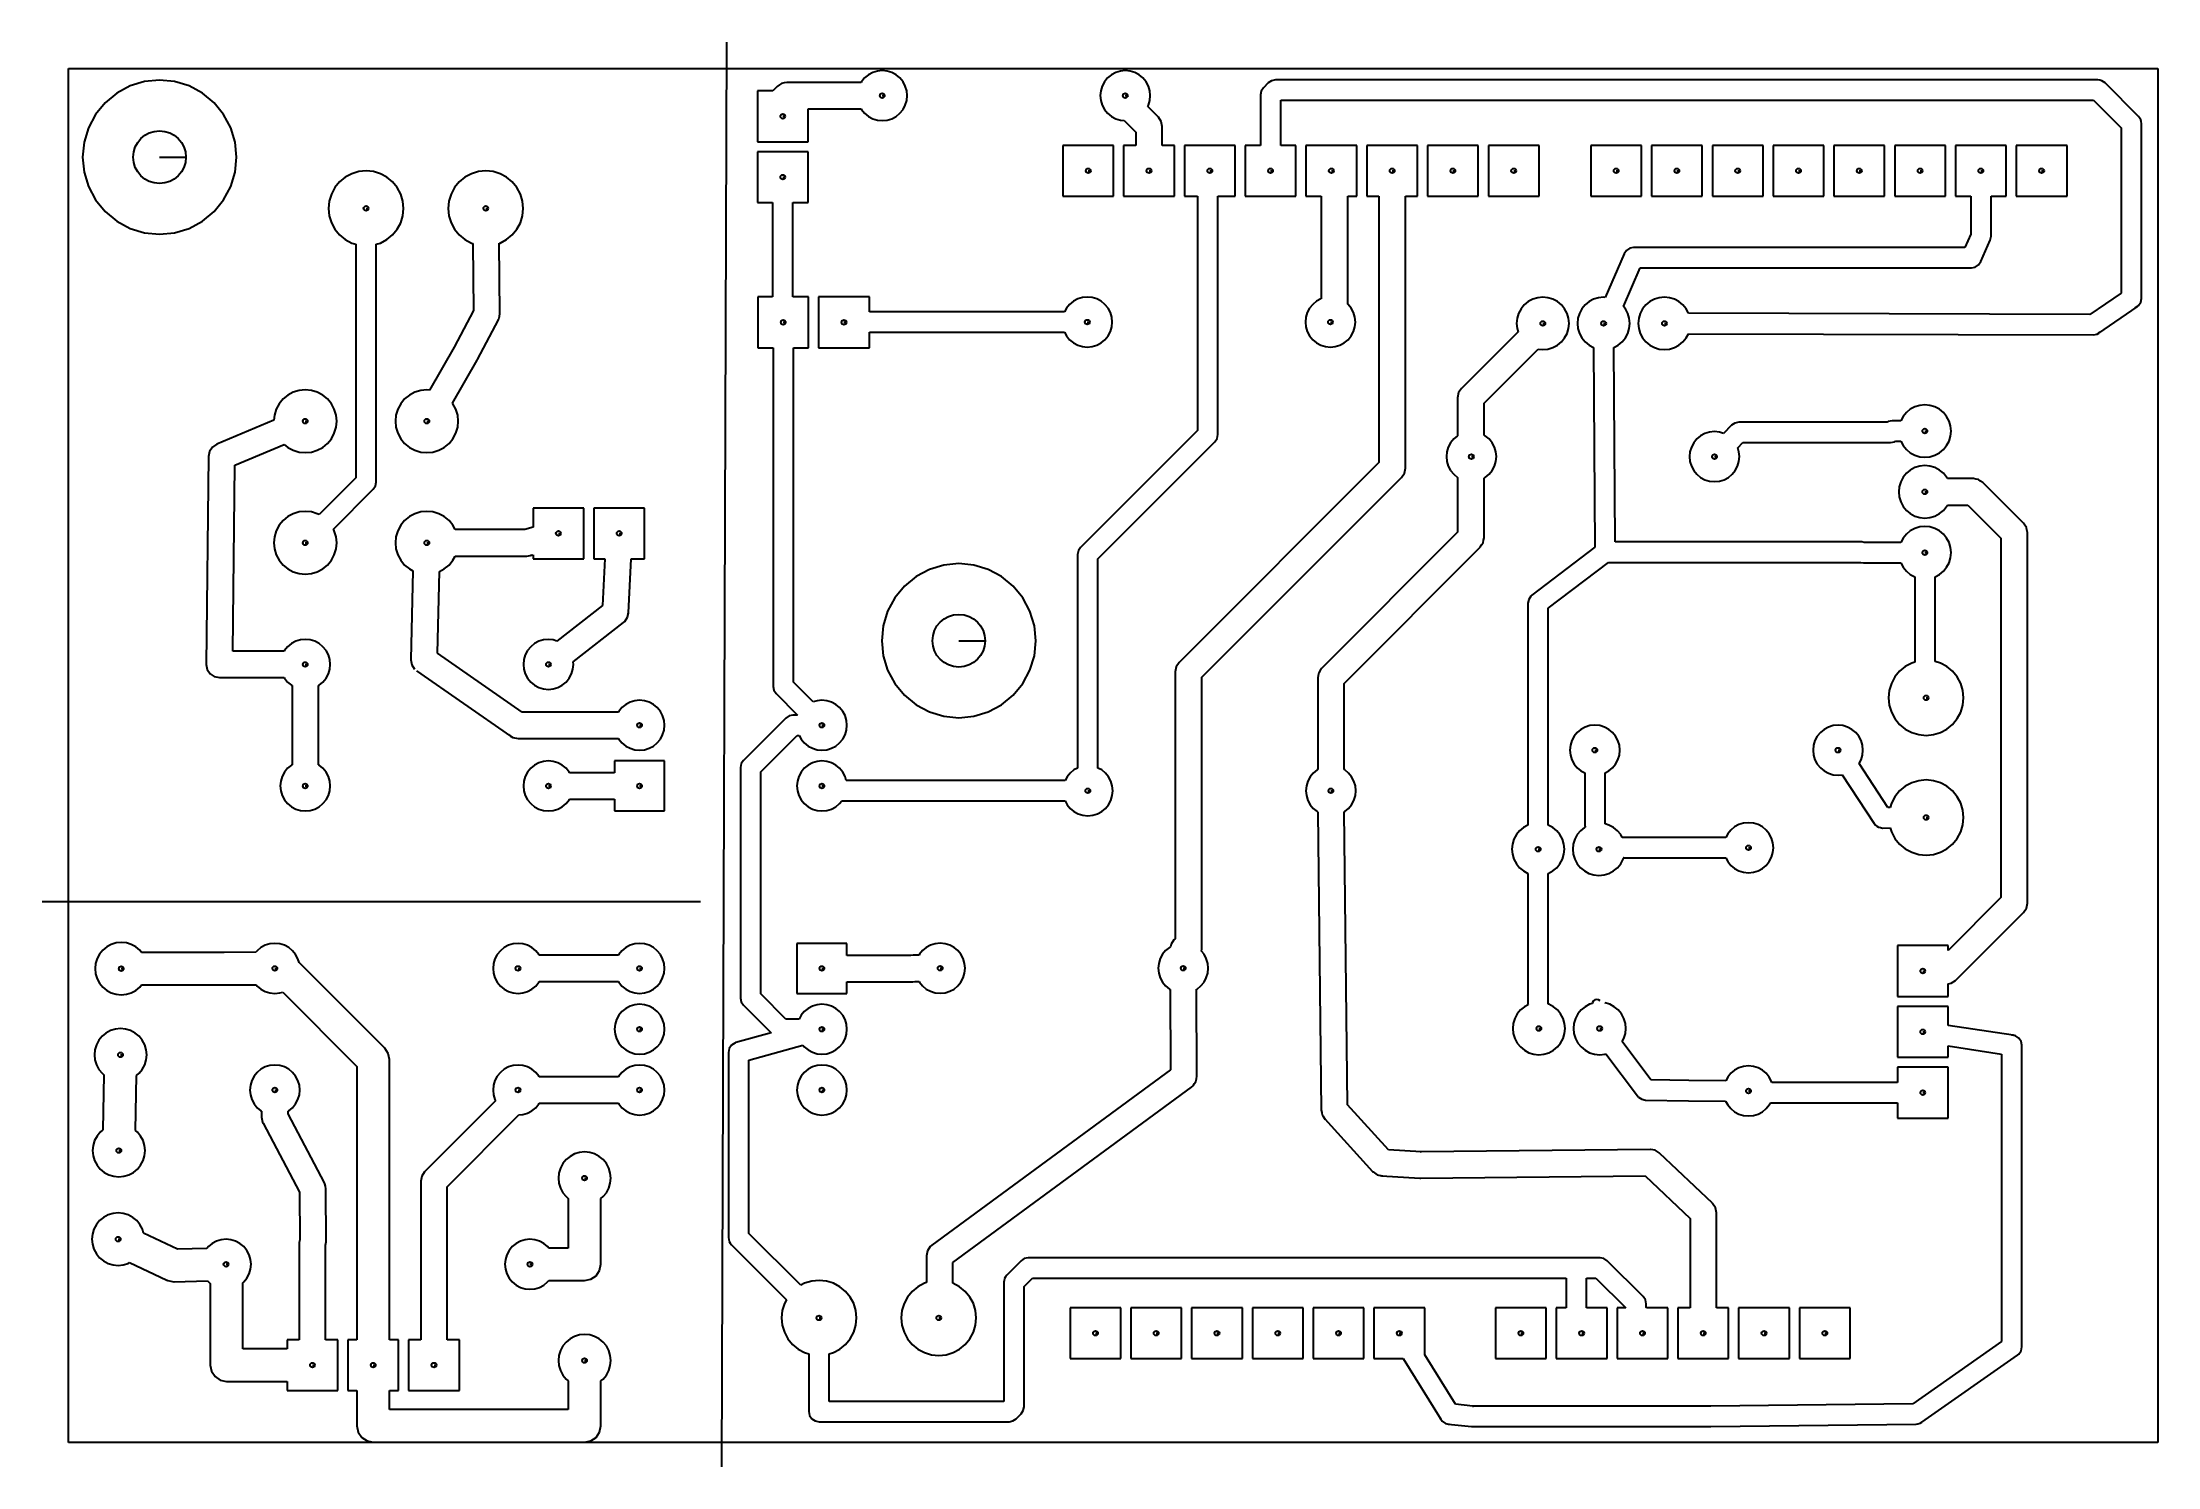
# Model space of a CAD drawing. Extents: x -38.3 to 50.1, y -34.5 to 25.
import ezdxf

# ---------------------------------------------------------------- set-up
doc = ezdxf.new("R2010")
doc.units = 0
doc.header["$LTSCALE"] = 0.000394
doc.layers.add('PLAN_1', color=7, linetype='CONTINUOUS')

msp = doc.modelspace()

# ---------------------------------------------------------------- linework, layer by layer
at = {"layer": 'PLAN_1', "color": 7}
for p, q in [((-9.899147, -34.501648, 1), (-9.698486, 24.995308, 1)), ((-37.199059, -33.498276, 1), (-37.199059, 23.89962, 1)), ((-37.199059, 23.89962, 1), (50.097168, 23.89962, 1)), ((50.097168, 23.89962, 1), (50.097168, -33.498276, 1)), ((-34.630348, 23.172127, 0.25), (-35.186886, 22.874649, 0.25)), ((-34.026474, 23.355309, 0.25), (-34.630348, 23.172127, 0.25)), ((-33.39846, 23.417164, 0.25), (-34.026474, 23.355309, 0.25)), ((-32.770447, 23.355309, 0.25), (-33.39846, 23.417164, 0.25)), ((-32.166573, 23.172127, 0.25), (-32.770447, 23.355309, 0.25)), ((-31.610035, 22.874649, 0.25), (-32.166573, 23.172127, 0.25)), ((-7.746223, 22.993843, 0.25), (-7.765469, 22.965042, 0.25)), ((-7.586674, 23.155907, 0.25), (-7.746223, 22.993843, 0.25)), ((-7.495953, 23.217545, 0.25), (-7.586674, 23.155907, 0.25)), ((-7.408497, 23.276966, 0.25), (-7.495953, 23.217545, 0.25)), ((-7.301151, 23.299183, 0.25), (-7.408497, 23.276966, 0.25)), ((-7.193283, 23.320641, 0.25), (-7.301151, 23.299183, 0.25)), ((-4.083477, 23.320641, 0.25), (-7.193283, 23.320641, 0.25)), ((-4.068523, 23.348618, 0.25), (-4.083477, 23.320641, 0.25)), ((-3.938679, 23.506836, 0.25), (-4.068523, 23.348618, 0.25)), ((-3.78046, 23.636681, 0.25), (-3.938679, 23.506836, 0.25)), ((-3.599953, 23.733166, 0.25), (-3.78046, 23.636681, 0.25)), ((-3.404091, 23.79258, 0.25), (-3.599953, 23.733166, 0.25)), ((-3.200401, 23.812641, 0.25), (-3.404091, 23.79258, 0.25)), ((-2.996712, 23.79258, 0.25), (-3.200401, 23.812641, 0.25)), ((-2.80085, 23.733166, 0.25), (-2.996712, 23.79258, 0.25)), ((-2.620342, 23.636681, 0.25), (-2.80085, 23.733166, 0.25)), ((-2.462124, 23.506836, 0.25), (-2.620342, 23.636681, 0.25)), ((-2.332279, 23.348618, 0.25), (-2.462124, 23.506836, 0.25)), ((-2.235794, 23.16811, 0.25), (-2.332279, 23.348618, 0.25)), ((-2.17638, 22.972248, 0.25), (-2.235794, 23.16811, 0.25)), ((5.992451, 23.16811, 0.25), (5.933037, 22.972248, 0.25)), ((6.088936, 23.348618, 0.25), (5.992451, 23.16811, 0.25)), ((6.218781, 23.506836, 0.25), (6.088936, 23.348618, 0.25)), ((6.376999, 23.636681, 0.25), (6.218781, 23.506836, 0.25)), ((6.557507, 23.733166, 0.25), (6.376999, 23.636681, 0.25)), ((6.753368, 23.79258, 0.25), (6.557507, 23.733166, 0.25)), ((6.957058, 23.812641, 0.25), (6.753368, 23.79258, 0.25)), ((7.160748, 23.79258, 0.25), (6.957058, 23.812641, 0.25)), ((7.356609, 23.733166, 0.25), (7.160748, 23.79258, 0.25)), ((7.537117, 23.636681, 0.25), (7.356609, 23.733166, 0.25)), ((7.695335, 23.506836, 0.25), (7.537117, 23.636681, 0.25)), ((7.82518, 23.348618, 0.25), (7.695335, 23.506836, 0.25)), ((7.921665, 23.16811, 0.25), (7.82518, 23.348618, 0.25)), ((7.981079, 22.972248, 0.25), (7.921665, 23.16811, 0.25)), ((12.727077, 23.099621, 0.25), (12.634933, 22.961712, 0.25)), ((12.927742, 23.300282, 0.25), (12.727077, 23.099621, 0.25)), ((13.065647, 23.392422, 0.25), (12.927742, 23.300282, 0.25)), ((13.228317, 23.424782, 0.25), (13.065647, 23.392422, 0.25)), ((47.597054, 23.424782, 0.25), (13.228317, 23.424782, 0.25)), ((47.677193, 23.40884, 0.25), (47.597054, 23.424782, 0.25)), ((47.759727, 23.392422, 0.25), (47.677193, 23.40884, 0.25)), ((47.827766, 23.346958, 0.25), (47.759727, 23.392422, 0.25)), ((47.897629, 23.300278, 0.25), (47.827766, 23.346958, 0.25)), ((49.299438, 21.901009, 0.25), (47.897629, 23.300278, 0.25)), ((-35.674694, 22.474316, 0.25), (-36.075027, 21.986507, 0.25)), ((-35.186886, 22.874649, 0.25), (-35.674694, 22.474316, 0.25)), ((-31.122227, 22.474316, 0.25), (-31.610035, 22.874649, 0.25)), ((-30.721891, 21.986507, 0.25), (-31.122227, 22.474316, 0.25)), ((-7.765469, 22.965042, 0.25), (-8.415924, 22.965042, 0.25)), ((-8.415924, 22.965042, 0.25), (-8.415924, 20.844879, 0.25)), ((-6.295761, 20.844879, 0.25), (-6.295761, 22.216476, 0.25)), ((-6.295761, 22.216476, 0.25), (-4.083477, 22.216476, 0.25)), ((-4.083477, 22.216476, 0.25), (-4.068523, 22.188499, 0.25)), ((-4.068523, 22.188499, 0.25), (-3.938679, 22.030281, 0.25)), ((-3.200401, 22.768559, 1), (-3.100403, 22.768559, 1)), ((-2.462124, 22.030281, 0.25), (-2.332279, 22.188499, 0.25)), ((-2.332279, 22.188499, 0.25), (-2.235794, 22.369007, 0.25)), ((-2.235794, 22.369007, 0.25), (-2.17638, 22.564869, 0.25)), ((-2.156319, 22.768559, 0.25), (-2.17638, 22.972248, 0.25)), ((-2.17638, 22.564869, 0.25), (-2.156319, 22.768559, 0.25)), ((5.933037, 22.972248, 0.25), (5.912975, 22.768559, 0.25)), ((5.912975, 22.768559, 0.25), (5.933037, 22.564869, 0.25)), ((5.933037, 22.564869, 0.25), (5.992451, 22.369007, 0.25)), ((5.992451, 22.369007, 0.25), (6.088936, 22.188499, 0.25)), ((6.088936, 22.188499, 0.25), (6.218781, 22.030281, 0.25)), ((6.957058, 22.768559, 1), (7.057056, 22.768559, 1)), ((7.891514, 22.312603, 0.25), (7.921665, 22.369007, 0.25)), ((8.340576, 21.863541, 0.25), (7.891514, 22.312603, 0.25)), ((7.921665, 22.369007, 0.25), (7.981079, 22.564869, 0.25)), ((8.001141, 22.768559, 0.25), (7.981079, 22.972248, 0.25)), ((7.981079, 22.564869, 0.25), (8.001141, 22.768559, 0.25)), ((12.634933, 22.961712, 0.25), (12.602573, 22.799042, 0.25)), ((12.602573, 22.799042, 0.25), (12.602573, 20.689201, 0.25)), ((13.45274, 20.689201, 0.25), (13.45274, 22.574615, 0.25)), ((13.45274, 22.574615, 0.25), (47.421204, 22.574615, 0.25)), ((47.421204, 22.574615, 0.25), (48.574051, 21.423855, 0.25)), ((-36.372505, 21.42997, 0.25), (-36.555687, 20.826092, 0.25)), ((-36.075027, 21.986507, 0.25), (-36.372505, 21.42997, 0.25)), ((-30.424416, 21.42997, 0.25), (-30.721891, 21.986507, 0.25)), ((-30.241234, 20.826092, 0.25), (-30.424416, 21.42997, 0.25)), ((-7.355843, 21.904961, 1), (-7.255844, 21.904961, 1)), ((-3.938679, 22.030281, 0.25), (-3.78046, 21.900436, 0.25)), ((-3.78046, 21.900436, 0.25), (-3.599953, 21.803951, 0.25)), ((-3.599953, 21.803951, 0.25), (-3.404091, 21.744537, 0.25)), ((-3.404091, 21.744537, 0.25), (-3.200401, 21.724476, 0.25)), ((-3.200401, 21.724476, 0.25), (-2.996712, 21.744537, 0.25)), ((-2.996712, 21.744537, 0.25), (-2.80085, 21.803951, 0.25)), ((-2.80085, 21.803951, 0.25), (-2.620342, 21.900436, 0.25)), ((-2.620342, 21.900436, 0.25), (-2.462124, 22.030281, 0.25)), ((6.218781, 22.030281, 0.25), (6.376999, 21.900436, 0.25)), ((6.376999, 21.900436, 0.25), (6.557507, 21.803951, 0.25)), ((6.557507, 21.803951, 0.25), (6.753368, 21.744537, 0.25)), ((6.753368, 21.744537, 0.25), (6.913864, 21.728729, 0.25)), ((6.913864, 21.728729, 0.25), (7.398113, 21.24448, 0.25)), ((7.398113, 21.24448, 0.25), (7.398113, 20.689201, 0.25)), ((8.460251, 21.684433, 0.25), (8.340576, 21.863541, 0.25)), ((8.502277, 21.47316, 0.25), (8.460251, 21.684433, 0.25)), ((8.502277, 20.689201, 0.25), (8.502277, 21.47316, 0.25)), ((48.574051, 21.423855, 0.25), (48.574051, 14.523548, 0.25)), ((49.343384, 21.835369, 0.25), (49.299438, 21.901009, 0.25)), ((49.391708, 21.763187, 0.25), (49.343384, 21.835369, 0.25)), ((49.407631, 21.683491, 0.25), (49.391708, 21.763187, 0.25)), ((49.42421, 21.600544, 0.25), (49.407631, 21.683491, 0.25)), ((49.42421, 14.300201, 0.25), (49.42421, 21.600544, 0.25)), ((-36.555687, 20.826092, 0.25), (-36.617542, 20.198082, 0.25)), ((-30.179379, 20.198082, 0.25), (-30.241234, 20.826092, 0.25)), ((-8.415924, 20.844879, 0.25), (-6.295761, 20.844879, 0.25)), ((-6.295761, 20.425041, 0.25), (-8.415924, 20.425041, 0.25)), ((-8.415924, 20.425041, 0.25), (-8.415924, 18.304878, 0.25)), ((-6.295761, 18.304878, 0.25), (-6.295761, 20.425041, 0.25)), ((6.47028, 20.689201, 0.25), (4.350117, 20.689201, 0.25)), ((4.350117, 20.689201, 0.25), (4.350117, 18.569038, 0.25)), ((6.47028, 18.569038, 0.25), (6.47028, 20.689201, 0.25)), ((7.398113, 20.689201, 0.25), (6.887577, 20.689201, 0.25)), ((6.887577, 20.689201, 0.25), (6.887577, 18.569038, 0.25)), ((9.00774, 20.689201, 0.25), (8.502277, 20.689201, 0.25)), ((9.00774, 18.569038, 0.25), (9.00774, 20.689201, 0.25)), ((11.547737, 20.689201, 0.25), (9.427574, 20.689201, 0.25)), ((9.427574, 20.689201, 0.25), (9.427574, 18.569038, 0.25)), ((11.547737, 18.569038, 0.25), (11.547737, 20.689201, 0.25)), ((12.602573, 20.689201, 0.25), (11.967575, 20.689201, 0.25)), ((11.967575, 20.689201, 0.25), (11.967575, 18.569038, 0.25)), ((14.087738, 20.689201, 0.25), (13.45274, 20.689201, 0.25)), ((14.087738, 18.569038, 0.25), (14.087738, 20.689201, 0.25)), ((16.627739, 20.689201, 0.25), (14.507576, 20.689201, 0.25)), ((14.507576, 20.689201, 0.25), (14.507576, 18.569038, 0.25)), ((16.627739, 18.569038, 0.25), (16.627739, 20.689201, 0.25)), ((19.16774, 20.689201, 0.25), (17.047577, 20.689201, 0.25)), ((17.047577, 20.689201, 0.25), (17.047577, 18.569038, 0.25)), ((19.16774, 18.569038, 0.25), (19.16774, 20.689201, 0.25)), ((21.707737, 20.689201, 0.25), (19.587574, 20.689201, 0.25)), ((19.587574, 20.689201, 0.25), (19.587574, 18.569038, 0.25)), ((21.707737, 18.569038, 0.25), (21.707737, 20.689201, 0.25)), ((24.247734, 20.689201, 0.25), (22.127571, 20.689201, 0.25)), ((22.127571, 20.689201, 0.25), (22.127571, 18.569038, 0.25)), ((24.247734, 18.569038, 0.25), (24.247734, 20.689201, 0.25)), ((28.527641, 20.689201, 0.25), (26.407478, 20.689201, 0.25)), ((26.407478, 20.689201, 0.25), (26.407478, 18.569038, 0.25)), ((28.527641, 18.569038, 0.25), (28.527641, 20.689201, 0.25)), ((31.067635, 20.689201, 0.25), (28.947472, 20.689201, 0.25)), ((28.947472, 20.689201, 0.25), (28.947472, 18.569038, 0.25)), ((31.067635, 18.569038, 0.25), (31.067635, 20.689201, 0.25)), ((33.607635, 20.689201, 0.25), (31.487473, 20.689201, 0.25)), ((31.487473, 20.689201, 0.25), (31.487473, 18.569038, 0.25)), ((33.607635, 18.569038, 0.25), (33.607635, 20.689201, 0.25)), ((36.147636, 20.689201, 0.25), (34.027473, 20.689201, 0.25)), ((34.027473, 20.689201, 0.25), (34.027473, 18.569038, 0.25)), ((36.147636, 18.569038, 0.25), (36.147636, 20.689201, 0.25)), ((38.687637, 20.689201, 0.25), (36.567474, 20.689201, 0.25)), ((36.567474, 20.689201, 0.25), (36.567474, 18.569038, 0.25)), ((38.687637, 18.569038, 0.25), (38.687637, 20.689201, 0.25)), ((41.227638, 20.689201, 0.25), (39.107475, 20.689201, 0.25)), ((39.107475, 20.689201, 0.25), (39.107475, 18.569038, 0.25)), ((41.227638, 18.569038, 0.25), (41.227638, 20.689201, 0.25)), ((43.767632, 20.689201, 0.25), (41.647469, 20.689201, 0.25)), ((41.647469, 20.689201, 0.25), (41.647469, 18.569038, 0.25)), ((43.767632, 18.569038, 0.25), (43.767632, 20.689201, 0.25)), ((46.30764, 20.689201, 0.25), (44.187477, 20.689201, 0.25)), ((44.187477, 20.689201, 0.25), (44.187477, 18.569038, 0.25)), ((46.30764, 18.569038, 0.25), (46.30764, 20.689201, 0.25)), ((-36.617542, 20.198082, 0.25), (-36.555687, 19.570072, 0.25)), ((-36.555687, 19.570072, 0.25), (-36.372505, 18.966194, 0.25)), ((-33.39846, 20.198082, 1), (-32.298462, 20.198082, 1)), ((-30.424416, 18.966194, 0.25), (-30.241234, 19.570072, 0.25)), ((-30.241234, 19.570072, 0.25), (-30.179379, 20.198082, 0.25)), ((-25.370159, 19.508121, 0.25), (-25.64126, 19.363216, 0.25)), ((-25.075998, 19.597355, 0.25), (-25.370159, 19.508121, 0.25)), ((-24.770081, 19.627483, 0.25), (-25.075998, 19.597355, 0.25)), ((-24.464163, 19.597355, 0.25), (-24.770081, 19.627483, 0.25)), ((-24.170002, 19.508121, 0.25), (-24.464163, 19.597355, 0.25)), ((-23.898901, 19.363216, 0.25), (-24.170002, 19.508121, 0.25)), ((-20.36636, 19.508121, 0.25), (-20.637461, 19.363216, 0.25)), ((-20.072199, 19.597355, 0.25), (-20.36636, 19.508121, 0.25)), ((-19.766281, 19.627483, 0.25), (-20.072199, 19.597355, 0.25)), ((-19.460363, 19.597355, 0.25), (-19.766281, 19.627483, 0.25)), ((-19.166203, 19.508121, 0.25), (-19.460363, 19.597355, 0.25)), ((-18.895102, 19.363216, 0.25), (-19.166203, 19.508121, 0.25)), ((5.410198, 19.62912, 1), (5.510197, 19.62912, 1)), ((7.947659, 19.62912, 1), (8.047657, 19.62912, 1)), ((10.487656, 19.62912, 1), (10.587654, 19.62912, 1)), ((13.027657, 19.62912, 1), (13.127655, 19.62912, 1)), ((15.567657, 19.62912, 1), (15.667656, 19.62912, 1)), ((18.107658, 19.62912, 1), (18.207657, 19.62912, 1)), ((20.647655, 19.62912, 1), (20.747654, 19.62912, 1)), ((23.187653, 19.62912, 1), (23.287651, 19.62912, 1)), ((27.46756, 19.62912, 1), (27.567558, 19.62912, 1)), ((30.007553, 19.62912, 1), (30.107552, 19.62912, 1)), ((32.547554, 19.62912, 1), (32.647552, 19.62912, 1)), ((35.087555, 19.62912, 1), (35.187553, 19.62912, 1)), ((37.627556, 19.62912, 1), (37.727554, 19.62912, 1)), ((40.167557, 19.62912, 1), (40.267555, 19.62912, 1)), ((42.70755, 19.62912, 1), (42.807549, 19.62912, 1)), ((45.247559, 19.62912, 1), (45.347557, 19.62912, 1)), ((-36.372505, 18.966194, 0.25), (-36.075027, 18.409657, 0.25)), ((-30.721893, 18.409657, 0.25), (-30.424416, 18.966194, 0.25)), ((-26.2188, 18.659481, 0.25), (-26.308033, 18.365318, 0.25)), ((-26.073893, 18.93058, 0.25), (-26.2188, 18.659481, 0.25)), ((-25.878881, 19.168205, 0.25), (-26.073893, 18.93058, 0.25)), ((-25.64126, 19.363216, 0.25), (-25.878881, 19.168205, 0.25)), ((-23.66128, 19.168205, 0.25), (-23.898901, 19.363216, 0.25)), ((-23.466269, 18.93058, 0.25), (-23.66128, 19.168205, 0.25)), ((-23.321362, 18.659481, 0.25), (-23.466269, 18.93058, 0.25)), ((-23.23213, 18.365318, 0.25), (-23.321362, 18.659481, 0.25)), ((-21.215, 18.659481, 0.25), (-21.304232, 18.365318, 0.25)), ((-21.070093, 18.93058, 0.25), (-21.215, 18.659481, 0.25)), ((-20.875082, 19.168205, 0.25), (-21.070093, 18.93058, 0.25)), ((-20.637461, 19.363216, 0.25), (-20.875082, 19.168205, 0.25)), ((-18.65748, 19.168205, 0.25), (-18.895102, 19.363216, 0.25)), ((-18.462469, 18.93058, 0.25), (-18.65748, 19.168205, 0.25)), ((-18.317562, 18.659481, 0.25), (-18.462469, 18.93058, 0.25)), ((-18.228331, 18.365318, 0.25), (-18.317562, 18.659481, 0.25)), ((-7.355843, 19.36496, 1), (-7.255844, 19.36496, 1)), ((4.350117, 18.569038, 0.25), (6.47028, 18.569038, 0.25)), ((6.887577, 18.569038, 0.25), (9.00774, 18.569038, 0.25)), ((9.427574, 18.569038, 0.25), (9.973675, 18.569038, 0.25)), ((9.973675, 18.569038, 0.25), (9.973675, 8.784138, 0.25)), ((10.823841, 8.608063, 0.25), (10.823841, 18.569038, 0.25)), ((10.823841, 18.569038, 0.25), (11.547737, 18.569038, 0.25)), ((11.967575, 18.569038, 0.25), (14.087738, 18.569038, 0.25)), ((14.507576, 18.569038, 0.25), (15.145115, 18.569038, 0.25)), ((15.145115, 18.569038, 0.25), (15.145115, 14.279564, 0.25)), ((16.249279, 14.06102, 0.25), (16.249279, 18.569038, 0.25)), ((16.249279, 18.569038, 0.25), (16.627739, 18.569038, 0.25)), ((17.047577, 18.569038, 0.25), (17.555576, 18.569038, 0.25)), ((17.555576, 18.569038, 0.25), (17.555576, 7.437199, 0.25)), ((18.65974, 7.208519, 0.25), (18.65974, 18.569038, 0.25)), ((18.65974, 18.569038, 0.25), (19.16774, 18.569038, 0.25)), ((19.587574, 18.569038, 0.25), (21.707737, 18.569038, 0.25)), ((22.127571, 18.569038, 0.25), (24.247734, 18.569038, 0.25)), ((26.407478, 18.569038, 0.25), (28.527641, 18.569038, 0.25)), ((28.947472, 18.569038, 0.25), (31.067635, 18.569038, 0.25)), ((31.487473, 18.569038, 0.25), (33.607635, 18.569038, 0.25)), ((34.027473, 18.569038, 0.25), (36.147636, 18.569038, 0.25)), ((36.567474, 18.569038, 0.25), (38.687637, 18.569038, 0.25)), ((39.107475, 18.569038, 0.25), (41.227638, 18.569038, 0.25)), ((41.647469, 18.569038, 0.25), (42.282471, 18.569038, 0.25)), ((42.282471, 18.569038, 0.25), (42.282471, 16.987602, 0.25)), ((43.132629, 16.898621, 0.25), (43.132629, 18.569038, 0.25)), ((43.132629, 18.569038, 0.25), (43.767632, 18.569038, 0.25)), ((44.187477, 18.569038, 0.25), (46.30764, 18.569038, 0.25)), ((-36.075027, 18.409657, 0.25), (-35.674694, 17.921848, 0.25)), ((-35.674694, 17.921848, 0.25), (-35.186886, 17.521515, 0.25)), ((-31.610035, 17.521515, 0.25), (-31.122227, 17.921848, 0.25)), ((-31.122227, 17.921848, 0.25), (-30.721893, 18.409657, 0.25)), ((-26.308033, 18.365318, 0.25), (-26.338161, 18.059402, 0.25)), ((-26.338161, 18.059402, 0.25), (-26.308033, 17.753487, 0.25)), ((-26.308033, 17.753487, 0.25), (-26.2188, 17.459324, 0.25)), ((-24.770081, 18.059402, 1), (-24.67008, 18.059402, 1)), ((-23.321362, 17.459324, 0.25), (-23.23213, 17.753487, 0.25)), ((-23.202, 18.059402, 0.25), (-23.23213, 18.365318, 0.25)), ((-23.23213, 17.753487, 0.25), (-23.202, 18.059402, 0.25)), ((-21.304232, 18.365318, 0.25), (-21.334362, 18.059402, 0.25)), ((-21.334362, 18.059402, 0.25), (-21.304232, 17.753487, 0.25)), ((-21.304232, 17.753487, 0.25), (-21.215, 17.459324, 0.25)), ((-19.766281, 18.059402, 1), (-19.666281, 18.059402, 1)), ((-18.317562, 17.459324, 0.25), (-18.228331, 17.753487, 0.25)), ((-18.1982, 18.059402, 0.25), (-18.228331, 18.365318, 0.25)), ((-18.228331, 17.753487, 0.25), (-18.1982, 18.059402, 0.25)), ((-8.415924, 18.304878, 0.25), (-7.780926, 18.304878, 0.25)), ((-7.780926, 18.304878, 0.25), (-7.780926, 14.35952, 0.25)), ((-6.930759, 14.35952, 0.25), (-6.930759, 18.304878, 0.25)), ((-6.930759, 18.304878, 0.25), (-6.295761, 18.304878, 0.25)), ((-35.186886, 17.521515, 0.25), (-34.630348, 17.224037, 0.25)), ((-34.630348, 17.224037, 0.25), (-34.026474, 17.040855, 0.25)), ((-34.026474, 17.040855, 0.25), (-33.39846, 16.979, 0.25)), ((-33.39846, 16.979, 0.25), (-32.770447, 17.040855, 0.25)), ((-32.770447, 17.040855, 0.25), (-32.166573, 17.224037, 0.25)), ((-32.166573, 17.224037, 0.25), (-31.610035, 17.521515, 0.25)), ((-26.2188, 17.459324, 0.25), (-26.073893, 17.188221, 0.25)), ((-26.073893, 17.188221, 0.25), (-25.878881, 16.9506, 0.25)), ((-25.878881, 16.9506, 0.25), (-25.64126, 16.755592, 0.25)), ((-23.898901, 16.755589, 0.25), (-23.66128, 16.9506, 0.25)), ((-23.66128, 16.9506, 0.25), (-23.466269, 17.188225, 0.25)), ((-23.466269, 17.188225, 0.25), (-23.321362, 17.459324, 0.25)), ((-21.215, 17.459324, 0.25), (-21.070093, 17.188221, 0.25)), ((-21.070093, 17.188221, 0.25), (-20.875082, 16.9506, 0.25)), ((-20.875082, 16.9506, 0.25), (-20.637461, 16.755592, 0.25)), ((-18.895102, 16.755589, 0.25), (-18.65748, 16.9506, 0.25)), ((-18.65748, 16.9506, 0.25), (-18.462469, 17.188225, 0.25)), ((-18.462469, 17.188225, 0.25), (-18.317562, 17.459324, 0.25)), ((42.282471, 16.987602, 0.25), (42.035942, 16.424541, 0.25)), ((43.100273, 16.73595, 0.25), (43.132629, 16.898621, 0.25)), ((-25.64126, 16.755592, 0.25), (-25.370159, 16.610683, 0.25)), ((-25.370159, 16.610683, 0.25), (-25.195162, 16.557598, 0.25)), ((-25.195162, 16.557598, 0.25), (-25.195162, 6.805477, 0.25)), ((-24.344999, 16.557598, 0.25), (-24.170002, 16.610683, 0.25)), ((-24.344999, 6.629402, 0.25), (-24.344999, 16.557598, 0.25)), ((-24.170002, 16.610683, 0.25), (-23.898901, 16.755589, 0.25)), ((-20.637461, 16.755592, 0.25), (-20.36636, 16.610683, 0.25)), ((-20.36636, 16.610683, 0.25), (-20.304815, 16.592014, 0.25)), ((-20.304815, 16.592014, 0.25), (-20.27898, 13.798775, 0.25)), ((-19.200682, 16.600224, 0.25), (-19.166203, 16.610683, 0.25)), ((-19.173584, 13.670303, 0.25), (-19.200682, 16.600224, 0.25)), ((-19.166203, 16.610683, 0.25), (-18.895102, 16.755589, 0.25)), ((27.806038, 16.161663, 0.25), (27.006165, 14.341709, 0.25)), ((27.806351, 16.162128, 0.25), (27.806038, 16.161663, 0.25)), ((27.898499, 16.300037, 0.25), (27.806351, 16.162128, 0.25)), ((28.0364, 16.392181, 0.25), (27.898499, 16.300037, 0.25)), ((28.199074, 16.424541, 0.25), (28.0364, 16.392181, 0.25)), ((42.035942, 16.424541, 0.25), (28.199074, 16.424541, 0.25)), ((42.706848, 15.837185, 0.25), (43.100273, 16.73595, 0.25)), ((27.769203, 13.964897, 0.25), (28.47657, 15.574375, 0.25)), ((28.47657, 15.574375, 0.25), (42.313858, 15.574375, 0.25)), ((42.313858, 15.574375, 0.25), (42.476532, 15.606735, 0.25)), ((42.476532, 15.606735, 0.25), (42.614433, 15.698879, 0.25)), ((42.614433, 15.698879, 0.25), (42.706848, 15.837185, 0.25)), ((-7.780926, 14.35952, 0.25), (-8.398144, 14.35952, 0.25)), ((-8.398144, 14.35952, 0.25), (-8.398144, 12.239357, 0.25)), ((-6.277981, 14.35952, 0.25), (-6.930759, 14.35952, 0.25)), ((-6.277981, 12.239357, 0.25), (-6.277981, 14.35952, 0.25)), ((-3.73798, 14.35952, 0.25), (-5.858143, 14.35952, 0.25)), ((-5.858143, 14.35952, 0.25), (-5.858143, 12.239357, 0.25)), ((-3.73798, 13.734684, 0.25), (-3.73798, 14.35952, 0.25)), ((4.789497, 14.177723, 0.25), (4.631279, 14.047878, 0.25)), ((4.970005, 14.274208, 0.25), (4.789497, 14.177723, 0.25)), ((5.165867, 14.333622, 0.25), (4.970005, 14.274208, 0.25)), ((5.369556, 14.353683, 0.25), (5.165867, 14.333622, 0.25)), ((5.573246, 14.333622, 0.25), (5.369556, 14.353683, 0.25)), ((5.769108, 14.274208, 0.25), (5.573246, 14.333622, 0.25)), ((5.949615, 14.177723, 0.25), (5.769108, 14.274208, 0.25)), ((6.107834, 14.047878, 0.25), (5.949615, 14.177723, 0.25)), ((14.946957, 14.177723, 0.25), (14.788738, 14.047878, 0.25)), ((15.127464, 14.274208, 0.25), (14.946957, 14.177723, 0.25)), ((15.145115, 14.279564, 0.25), (15.127464, 14.274208, 0.25)), ((23.796471, 14.163414, 0.25), (23.630676, 14.027351, 0.25)), ((23.985626, 14.264519, 0.25), (23.796471, 14.163414, 0.25)), ((24.190865, 14.326778, 0.25), (23.985626, 14.264519, 0.25)), ((24.404312, 14.347801, 0.25), (24.190865, 14.326778, 0.25)), ((24.61776, 14.326778, 0.25), (24.404312, 14.347801, 0.25)), ((24.822998, 14.264519, 0.25), (24.61776, 14.326778, 0.25)), ((25.012154, 14.163414, 0.25), (24.822998, 14.264519, 0.25)), ((25.177948, 14.027351, 0.25), (25.012154, 14.163414, 0.25)), ((26.336472, 14.163414, 0.25), (26.170677, 14.027351, 0.25)), ((26.525627, 14.264519, 0.25), (26.336472, 14.163414, 0.25)), ((26.730865, 14.326778, 0.25), (26.525627, 14.264519, 0.25)), ((26.944313, 14.347801, 0.25), (26.730865, 14.326778, 0.25)), ((27.006165, 14.341709, 0.25), (26.944313, 14.347801, 0.25)), ((28.876472, 14.163414, 0.25), (28.710678, 14.027351, 0.25)), ((29.065628, 14.264519, 0.25), (28.876472, 14.163414, 0.25)), ((29.270866, 14.326778, 0.25), (29.065628, 14.264519, 0.25)), ((29.484314, 14.347801, 0.25), (29.270866, 14.326778, 0.25)), ((29.697762, 14.326778, 0.25), (29.484314, 14.347801, 0.25)), ((29.903, 14.264519, 0.25), (29.697762, 14.326778, 0.25)), ((30.092155, 14.163414, 0.25), (29.903, 14.264519, 0.25)), ((30.25795, 14.027351, 0.25), (30.092155, 14.163414, 0.25)), ((48.574051, 14.523548, 0.25), (47.267288, 13.623333, 0.25)), ((49.391853, 14.137531, 0.25), (49.42421, 14.300201, 0.25)), ((-20.27898, 13.798775, 0.25), (-21.083231, 12.265091, 0.25)), ((-20.110464, 11.742569, 0.25), (-19.236706, 13.408806, 0.25)), ((-19.236706, 13.408806, 0.25), (-19.230925, 13.432278, 0.25)), ((-19.230925, 13.432278, 0.25), (-19.213652, 13.458652, 0.25)), ((-19.213652, 13.458652, 0.25), (-19.177843, 13.647804, 0.25)), ((-19.177843, 13.647804, 0.25), (-19.173584, 13.670303, 0.25)), ((-7.338062, 13.299438, 1), (-7.238064, 13.299438, 1)), ((-4.798061, 13.299438, 1), (-4.698063, 13.299438, 1)), ((4.418598, 13.734684, 0.25), (-3.73798, 13.734684, 0.25)), ((4.501434, 13.88966, 0.25), (4.418598, 13.734684, 0.25)), ((4.631279, 14.047878, 0.25), (4.501434, 13.88966, 0.25)), ((5.369556, 13.309601, 1), (5.469555, 13.309601, 1)), ((6.237679, 13.88966, 0.25), (6.107834, 14.047878, 0.25)), ((6.334164, 13.709152, 0.25), (6.237679, 13.88966, 0.25)), ((6.393578, 13.51329, 0.25), (6.334164, 13.709152, 0.25)), ((6.413639, 13.309601, 0.25), (6.393578, 13.51329, 0.25)), ((6.393578, 13.105911, 0.25), (6.413639, 13.309601, 0.25)), ((14.502995, 13.51329, 0.25), (14.482933, 13.309601, 0.25)), ((14.482933, 13.309601, 0.25), (14.502995, 13.105911, 0.25)), ((14.562408, 13.709152, 0.25), (14.502995, 13.51329, 0.25)), ((14.658894, 13.88966, 0.25), (14.562408, 13.709152, 0.25)), ((14.788738, 14.047878, 0.25), (14.658894, 13.88966, 0.25)), ((15.527016, 13.309601, 1), (15.627014, 13.309601, 1)), ((16.265293, 14.047878, 0.25), (16.249279, 14.06102, 0.25)), ((16.395138, 13.88966, 0.25), (16.265293, 14.047878, 0.25)), ((16.491623, 13.709152, 0.25), (16.395138, 13.88966, 0.25)), ((16.551037, 13.51329, 0.25), (16.491623, 13.709152, 0.25)), ((16.571098, 13.309601, 0.25), (16.551037, 13.51329, 0.25)), ((16.551037, 13.105911, 0.25), (16.571098, 13.309601, 0.25)), ((23.331253, 13.467163, 0.25), (23.310234, 13.253719, 0.25)), ((23.393509, 13.672405, 0.25), (23.331253, 13.467163, 0.25)), ((23.494614, 13.861557, 0.25), (23.393509, 13.672405, 0.25)), ((23.630676, 14.027351, 0.25), (23.494614, 13.861557, 0.25)), ((25.314011, 13.861557, 0.25), (25.177948, 14.027351, 0.25)), ((25.415115, 13.672405, 0.25), (25.314011, 13.861557, 0.25)), ((25.477371, 13.467163, 0.25), (25.415115, 13.672405, 0.25)), ((25.49839, 13.253719, 0.25), (25.477371, 13.467163, 0.25)), ((25.871254, 13.467163, 0.25), (25.850235, 13.253719, 0.25)), ((25.93351, 13.672405, 0.25), (25.871254, 13.467163, 0.25)), ((26.034615, 13.861557, 0.25), (25.93351, 13.672405, 0.25)), ((26.170677, 14.027351, 0.25), (26.034615, 13.861557, 0.25)), ((27.854012, 13.861557, 0.25), (27.769203, 13.964897, 0.25)), ((27.955116, 13.672405, 0.25), (27.854012, 13.861557, 0.25)), ((28.017372, 13.467163, 0.25), (27.955116, 13.672405, 0.25)), ((28.038391, 13.253719, 0.25), (28.017372, 13.467163, 0.25)), ((28.411255, 13.467163, 0.25), (28.390236, 13.253719, 0.25)), ((28.473511, 13.672405, 0.25), (28.411255, 13.467163, 0.25)), ((28.574615, 13.861557, 0.25), (28.473511, 13.672405, 0.25)), ((28.710678, 14.027351, 0.25), (28.574615, 13.861557, 0.25)), ((30.394012, 13.861557, 0.25), (30.25795, 14.027351, 0.25)), ((30.493378, 13.675655, 0.25), (30.394012, 13.861557, 0.25)), ((47.267288, 13.623333, 0.25), (30.493378, 13.675655, 0.25)), ((47.640083, 12.847782, 0.25), (49.24028, 13.950146, 0.25)), ((49.161804, 13.907478, 0.25), (49.299706, 13.999622, 0.25)), ((49.24028, 13.950146, 0.25), (49.299706, 13.999622, 0.25)), ((49.299706, 13.999622, 0.25), (49.391853, 14.137531, 0.25)), ((-3.73798, 12.239357, 0.25), (-3.73798, 12.884518, 0.25)), ((-3.73798, 12.884518, 0.25), (4.418598, 12.884518, 0.25)), ((4.418598, 12.884518, 0.25), (4.501434, 12.729542, 0.25)), ((4.501434, 12.729542, 0.25), (4.631279, 12.571323, 0.25)), ((4.631279, 12.571323, 0.25), (4.789497, 12.441479, 0.25)), ((4.789497, 12.441479, 0.25), (4.970005, 12.344994, 0.25)), ((5.769108, 12.344994, 0.25), (5.949615, 12.441479, 0.25)), ((5.949615, 12.441479, 0.25), (6.107834, 12.571323, 0.25)), ((6.107834, 12.571323, 0.25), (6.237679, 12.729542, 0.25)), ((6.237679, 12.729542, 0.25), (6.334164, 12.910049, 0.25)), ((6.334164, 12.910049, 0.25), (6.393578, 13.105911, 0.25)), ((14.502995, 13.105911, 0.25), (14.562408, 12.910049, 0.25)), ((14.562408, 12.910049, 0.25), (14.658894, 12.729542, 0.25)), ((14.658894, 12.729542, 0.25), (14.788738, 12.571323, 0.25)), ((14.788738, 12.571323, 0.25), (14.946957, 12.441479, 0.25)), ((14.946957, 12.441479, 0.25), (15.127464, 12.344994, 0.25)), ((15.926567, 12.344994, 0.25), (16.107075, 12.441479, 0.25)), ((16.107075, 12.441479, 0.25), (16.265293, 12.571323, 0.25)), ((16.265293, 12.571323, 0.25), (16.395138, 12.729542, 0.25)), ((16.395138, 12.729542, 0.25), (16.491623, 12.910049, 0.25)), ((16.491623, 12.910049, 0.25), (16.551037, 13.105911, 0.25)), ((23.37252, 12.904232, 0.25), (21.006737, 10.540382, 0.25)), ((23.310234, 13.253719, 0.25), (23.331253, 13.040276, 0.25)), ((23.331253, 13.040276, 0.25), (23.37252, 12.904232, 0.25)), ((24.404312, 13.253719, 1), (24.504311, 13.253719, 1)), ((25.012154, 12.344025, 0.25), (25.177948, 12.480087, 0.25)), ((25.177948, 12.480087, 0.25), (25.314011, 12.645882, 0.25)), ((25.314011, 12.645882, 0.25), (25.415115, 12.835033, 0.25)), ((25.415115, 12.835033, 0.25), (25.477371, 13.040276, 0.25)), ((25.477371, 13.040276, 0.25), (25.49839, 13.253719, 0.25)), ((25.850235, 13.253719, 0.25), (25.871254, 13.040276, 0.25)), ((25.871254, 13.040276, 0.25), (25.93351, 12.835033, 0.25)), ((25.93351, 12.835033, 0.25), (26.034615, 12.645882, 0.25)), ((26.034615, 12.645882, 0.25), (26.170677, 12.480087, 0.25)), ((26.170677, 12.480087, 0.25), (26.336472, 12.344025, 0.25)), ((26.944313, 13.253719, 1), (27.044312, 13.253719, 1)), ((27.552155, 12.344025, 0.25), (27.717949, 12.480087, 0.25)), ((27.717949, 12.480087, 0.25), (27.854012, 12.645882, 0.25)), ((27.854012, 12.645882, 0.25), (27.955116, 12.835033, 0.25)), ((27.955116, 12.835033, 0.25), (28.017372, 13.040276, 0.25)), ((28.017372, 13.040276, 0.25), (28.038391, 13.253719, 0.25)), ((28.390236, 13.253719, 0.25), (28.411255, 13.040276, 0.25)), ((28.411255, 13.040276, 0.25), (28.473511, 12.835033, 0.25)), ((28.473511, 12.835033, 0.25), (28.574615, 12.645882, 0.25)), ((28.574615, 12.645882, 0.25), (28.710678, 12.480087, 0.25)), ((28.710678, 12.480087, 0.25), (28.876472, 12.344025, 0.25)), ((29.484314, 13.253719, 1), (29.584312, 13.253719, 1)), ((30.092155, 12.344025, 0.25), (30.25795, 12.480087, 0.25)), ((30.25795, 12.480087, 0.25), (30.394012, 12.645882, 0.25)), ((30.394012, 12.645882, 0.25), (30.490021, 12.8255, 0.25)), ((30.490021, 12.8255, 0.25), (47.397606, 12.772758, 0.25)), ((47.397606, 12.772758, 0.25), (47.561607, 12.805115, 0.25)), ((47.561607, 12.805115, 0.25), (47.699509, 12.897259, 0.25)), ((47.561607, 12.805115, 0.25), (47.640083, 12.847782, 0.25)), ((-21.083231, 12.265091, 0.25), (-22.116425, 10.47229, 0.25)), ((-21.157835, 9.92429, 0.25), (-20.121065, 11.723297, 0.25)), ((-21.083231, 12.265091, 0.25), (-21.109457, 12.210236, 0.25)), ((-21.109457, 12.210236, 0.25), (-21.093605, 12.233959, 0.25)), ((-21.093605, 12.233959, 0.25), (-21.088335, 12.255356, 0.25)), ((-21.088335, 12.255356, 0.25), (-21.083231, 12.265091, 0.25)), ((-20.121065, 11.723297, 0.25), (-20.113518, 11.751507, 0.25)), ((-20.113518, 11.751507, 0.25), (-20.110464, 11.742569, 0.25)), ((-8.398144, 12.239357, 0.25), (-7.763145, 12.239357, 0.25)), ((-7.763145, 12.239357, 0.25), (-7.763145, -1.099819, 0.25)), ((-6.912979, -1.099819, 0.25), (-6.912979, 12.239357, 0.25)), ((-6.912979, 12.239357, 0.25), (-6.277981, 12.239357, 0.25)), ((-5.858143, 12.239357, 0.25), (-3.73798, 12.239357, 0.25)), ((4.970005, 12.344994, 0.25), (5.165867, 12.28558, 0.25)), ((5.165867, 12.28558, 0.25), (5.369556, 12.265518, 0.25)), ((5.369556, 12.265518, 0.25), (5.573246, 12.28558, 0.25)), ((5.573246, 12.28558, 0.25), (5.769108, 12.344994, 0.25)), ((15.127464, 12.344994, 0.25), (15.323326, 12.28558, 0.25)), ((15.323326, 12.28558, 0.25), (15.527016, 12.265518, 0.25)), ((15.527016, 12.265518, 0.25), (15.730705, 12.28558, 0.25)), ((15.730705, 12.28558, 0.25), (15.926567, 12.344994, 0.25)), ((21.949039, 9.921028, 0.25), (24.208755, 12.178898, 0.25)), ((24.208755, 12.178898, 0.25), (24.404312, 12.159637, 0.25)), ((24.404312, 12.159637, 0.25), (24.61776, 12.18066, 0.25)), ((24.61776, 12.18066, 0.25), (24.822998, 12.24292, 0.25)), ((24.822998, 12.24292, 0.25), (25.012154, 12.344025, 0.25)), ((26.336472, 12.344025, 0.25), (26.524315, 12.243622, 0.25)), ((26.524315, 12.243622, 0.25), (26.571388, 3.907349, 0.25)), ((27.374458, 12.249043, 0.25), (27.552155, 12.344025, 0.25)), ((27.420341, 4.123325, 0.25), (27.374458, 12.249043, 0.25)), ((28.876472, 12.344025, 0.25), (29.065628, 12.24292, 0.25)), ((29.065628, 12.24292, 0.25), (29.270866, 12.18066, 0.25)), ((29.270866, 12.18066, 0.25), (29.484314, 12.159637, 0.25)), ((29.484314, 12.159637, 0.25), (29.697762, 12.18066, 0.25)), ((29.697762, 12.18066, 0.25), (29.903, 12.24292, 0.25)), ((29.903, 12.24292, 0.25), (30.092155, 12.344025, 0.25)), ((-28.4027, 9.899464, 0.25), (-28.524136, 9.672276, 0.25)), ((-28.239277, 10.098595, 0.25), (-28.4027, 9.899464, 0.25)), ((-28.040146, 10.26202, 0.25), (-28.239277, 10.098595, 0.25)), ((-27.812958, 10.383453, 0.25), (-28.040146, 10.26202, 0.25)), ((-27.566446, 10.458233, 0.25), (-27.812958, 10.383453, 0.25)), ((-27.310081, 10.483482, 0.25), (-27.566446, 10.458233, 0.25)), ((-27.053717, 10.458233, 0.25), (-27.310081, 10.483482, 0.25)), ((-26.807205, 10.383453, 0.25), (-27.053717, 10.458233, 0.25)), ((-26.580017, 10.26202, 0.25), (-26.807205, 10.383453, 0.25)), ((-26.380886, 10.098595, 0.25), (-26.580017, 10.26202, 0.25)), ((-26.217463, 9.899464, 0.25), (-26.380886, 10.098595, 0.25)), ((-26.096027, 9.672276, 0.25), (-26.217463, 9.899464, 0.25)), ((-23.322699, 9.899464, 0.25), (-23.444132, 9.672276, 0.25)), ((-23.159275, 10.098595, 0.25), (-23.322699, 9.899464, 0.25)), ((-22.960144, 10.26202, 0.25), (-23.159275, 10.098595, 0.25)), ((-22.732958, 10.383453, 0.25), (-22.960144, 10.26202, 0.25)), ((-22.486444, 10.458233, 0.25), (-22.732958, 10.383453, 0.25)), ((-22.23008, 10.483482, 0.25), (-22.486444, 10.458233, 0.25)), ((-22.116425, 10.47229, 0.25), (-22.23008, 10.483482, 0.25)), ((-21.137461, 9.899464, 0.25), (-21.157835, 9.92429, 0.25)), ((-21.016027, 9.672276, 0.25), (-21.137461, 9.899464, 0.25)), ((20.844875, 10.149841, 0.25), (20.837215, 8.556702, 0.25)), ((20.886902, 10.361115, 0.25), (20.844875, 10.149841, 0.25)), ((21.006737, 10.540382, 0.25), (20.886902, 10.361115, 0.25)), ((21.949039, 8.582516, 0.25), (21.949039, 9.921028, 0.25)), ((39.949524, 9.768719, 0.25), (39.760368, 9.667614, 0.25)), ((40.154762, 9.830978, 0.25), (39.949524, 9.768719, 0.25)), ((40.36821, 9.852001, 0.25), (40.154762, 9.830978, 0.25)), ((40.581657, 9.830978, 0.25), (40.36821, 9.852001, 0.25)), ((40.786896, 9.768719, 0.25), (40.581657, 9.830978, 0.25)), ((40.976051, 9.667614, 0.25), (40.786896, 9.768719, 0.25)), ((-28.619503, 9.216709, 0.25), (-31.011368, 8.208786, 0.25)), ((-28.598913, 9.425762, 0.25), (-28.619503, 9.216709, 0.25)), ((-28.524136, 9.672276, 0.25), (-28.598913, 9.425762, 0.25)), ((-27.310081, 9.169399, 1), (-27.210081, 9.169399, 1)), ((-26.02125, 9.425762, 0.25), (-26.096027, 9.672276, 0.25)), ((-26.096027, 8.666523, 0.25), (-26.02125, 8.913036, 0.25)), ((-25.996, 9.169399, 0.25), (-26.02125, 9.425762, 0.25)), ((-26.02125, 8.913036, 0.25), (-25.996, 9.169399, 0.25)), ((-23.518911, 9.425762, 0.25), (-23.544161, 9.169399, 0.25)), ((-23.544161, 9.169399, 0.25), (-23.518911, 8.913036, 0.25)), ((-23.444132, 9.672276, 0.25), (-23.518911, 9.425762, 0.25)), ((-23.518911, 8.913036, 0.25), (-23.444132, 8.666523, 0.25)), ((-22.23008, 9.169399, 1), (-22.130079, 9.169399, 1)), ((-20.941248, 9.425762, 0.25), (-21.016027, 9.672276, 0.25)), ((-21.016026, 8.666523, 0.25), (-20.941248, 8.913036, 0.25)), ((-20.915998, 9.169399, 0.25), (-20.941248, 9.425762, 0.25)), ((-20.941248, 8.913036, 0.25), (-20.915998, 9.169399, 0.25)), ((32.287621, 9.00008, 0.25), (31.949127, 8.661587, 0.25)), ((32.425522, 9.092224, 0.25), (32.287621, 9.00008, 0.25)), ((32.588196, 9.124584, 0.25), (32.425522, 9.092224, 0.25)), ((38.797478, 9.124584, 0.25), (32.588196, 9.124584, 0.25)), ((38.836479, 9.150642, 0.25), (38.797478, 9.124584, 0.25)), ((38.999153, 9.183002, 0.25), (38.836479, 9.150642, 0.25)), ((39.360825, 9.183002, 0.25), (38.999153, 9.183002, 0.25)), ((39.458511, 9.365757, 0.25), (39.360825, 9.183002, 0.25)), ((39.594574, 9.531551, 0.25), (39.458511, 9.365757, 0.25)), ((39.760368, 9.667614, 0.25), (39.594574, 9.531551, 0.25)), ((41.141846, 9.531551, 0.25), (40.976051, 9.667614, 0.25)), ((41.277908, 9.365757, 0.25), (41.141846, 9.531551, 0.25)), ((41.379013, 9.176605, 0.25), (41.277908, 9.365757, 0.25)), ((41.441269, 8.971363, 0.25), (41.379013, 9.176605, 0.25)), ((41.462288, 8.757919, 0.25), (41.441269, 8.971363, 0.25)), ((-31.190422, 8.089123, 0.25), (-31.310097, 7.910015, 0.25)), ((-31.011368, 8.208786, 0.25), (-31.190422, 8.089123, 0.25)), ((-30.252121, 7.330536, 0.25), (-28.189795, 8.199593, 0.25)), ((-28.189795, 8.199593, 0.25), (-28.040146, 8.076782, 0.25)), ((-28.040146, 8.076782, 0.25), (-27.812958, 7.955345, 0.25)), ((-26.807205, 7.955345, 0.25), (-26.580017, 8.076778, 0.25)), ((-26.580017, 8.076778, 0.25), (-26.380886, 8.240204, 0.25)), ((-26.380886, 8.240204, 0.25), (-26.217463, 8.439335, 0.25)), ((-26.217463, 8.439335, 0.25), (-26.096027, 8.666523, 0.25)), ((-23.444132, 8.666523, 0.25), (-23.322699, 8.439335, 0.25)), ((-23.322699, 8.439335, 0.25), (-23.159275, 8.240204, 0.25)), ((-23.159275, 8.240204, 0.25), (-22.960144, 8.076782, 0.25)), ((-22.960144, 8.076782, 0.25), (-22.732958, 7.955345, 0.25)), ((-21.727201, 7.955345, 0.25), (-21.500015, 8.076778, 0.25)), ((-21.500015, 8.076778, 0.25), (-21.300884, 8.240204, 0.25)), ((-21.300884, 8.240204, 0.25), (-21.137461, 8.439335, 0.25)), ((-21.137461, 8.439335, 0.25), (-21.016026, 8.666523, 0.25)), ((9.973675, 8.784138, 0.25), (5.089298, 3.899761, 0.25)), ((5.81496, 3.423107, 0.25), (10.699337, 8.307484, 0.25)), ((10.699337, 8.307484, 0.25), (10.791481, 8.445393, 0.25)), ((10.791481, 8.445393, 0.25), (10.823841, 8.608063, 0.25)), ((20.452667, 8.088131, 0.25), (20.393253, 7.892269, 0.25)), ((20.549152, 8.268639, 0.25), (20.452667, 8.088131, 0.25)), ((20.678997, 8.426857, 0.25), (20.549152, 8.268639, 0.25)), ((20.837215, 8.556702, 0.25), (20.678997, 8.426857, 0.25)), ((21.997334, 8.556702, 0.25), (21.949039, 8.582516, 0.25)), ((22.155552, 8.426857, 0.25), (21.997334, 8.556702, 0.25)), ((22.285397, 8.268639, 0.25), (22.155552, 8.426857, 0.25)), ((22.381882, 8.088131, 0.25), (22.285397, 8.268639, 0.25)), ((22.441296, 7.892269, 0.25), (22.381882, 8.088131, 0.25)), ((30.612663, 8.088131, 0.25), (30.553253, 7.892269, 0.25)), ((30.709145, 8.268639, 0.25), (30.612663, 8.088131, 0.25)), ((30.838997, 8.426857, 0.25), (30.709145, 8.268639, 0.25)), ((30.997208, 8.556702, 0.25), (30.838997, 8.426857, 0.25)), ((31.177719, 8.653187, 0.25), (30.997208, 8.556702, 0.25)), ((31.373581, 8.712601, 0.25), (31.177719, 8.653187, 0.25)), ((31.577271, 8.732662, 0.25), (31.373581, 8.712601, 0.25)), ((31.78096, 8.712601, 0.25), (31.577271, 8.732662, 0.25)), ((31.949127, 8.661587, 0.25), (31.78096, 8.712601, 0.25)), ((32.550278, 8.060432, 0.25), (32.764267, 8.274418, 0.25)), ((32.601288, 7.892269, 0.25), (32.550278, 8.060432, 0.25)), ((32.764267, 8.274418, 0.25), (38.938194, 8.274418, 0.25)), ((38.938194, 8.274418, 0.25), (39.100868, 8.306778, 0.25)), ((39.100868, 8.306778, 0.25), (39.140778, 8.332836, 0.25)), ((39.140778, 8.332836, 0.25), (39.360825, 8.332836, 0.25)), ((39.360825, 8.332836, 0.25), (39.458511, 8.150082, 0.25)), ((39.458511, 8.150082, 0.25), (39.594574, 7.984287, 0.25)), ((39.594574, 7.984287, 0.25), (39.760368, 7.848225, 0.25)), ((40.36821, 8.757919, 1), (40.468208, 8.757919, 1)), ((40.976051, 7.848225, 0.25), (41.141846, 7.984287, 0.25)), ((41.141846, 7.984287, 0.25), (41.277908, 8.150082, 0.25)), ((41.277908, 8.150082, 0.25), (41.379013, 8.339233, 0.25)), ((41.379013, 8.339233, 0.25), (41.441269, 8.544476, 0.25)), ((41.441269, 8.544476, 0.25), (41.462288, 8.757919, 0.25)), ((-31.352161, 7.698551, 0.25), (-31.451183, -0.990597, 0.25)), ((-31.310097, 7.910015, 0.25), (-31.352161, 7.698551, 0.25)), ((-30.340691, -0.438515, 0.25), (-30.252121, 7.330536, 0.25)), ((-27.812958, 7.955345, 0.25), (-27.566446, 7.880566, 0.25)), ((-27.566446, 7.880566, 0.25), (-27.310081, 7.855316, 0.25)), ((-27.310081, 7.855316, 0.25), (-27.053717, 7.880566, 0.25)), ((-27.053717, 7.880566, 0.25), (-26.807205, 7.955345, 0.25)), ((-22.732958, 7.955345, 0.25), (-22.486444, 7.880566, 0.25)), ((-22.486444, 7.880566, 0.25), (-22.23008, 7.855316, 0.25)), ((-22.23008, 7.855316, 0.25), (-21.973715, 7.880566, 0.25)), ((-21.973715, 7.880566, 0.25), (-21.727201, 7.955345, 0.25)), ((17.555576, 7.437199, 0.25), (9.208275, -0.910099, 0.25)), ((18.617714, 6.997246, 0.25), (18.65974, 7.208519, 0.25)), ((20.393253, 7.892269, 0.25), (20.373192, 7.68858, 0.25)), ((20.373192, 7.68858, 0.25), (20.393253, 7.48489, 0.25)), ((20.393253, 7.48489, 0.25), (20.452667, 7.289028, 0.25)), ((20.452667, 7.289028, 0.25), (20.549152, 7.108521, 0.25)), ((20.549152, 7.108521, 0.25), (20.678997, 6.950302, 0.25)), ((21.417274, 7.68858, 1), (21.517273, 7.68858, 1)), ((22.155552, 6.950302, 0.25), (22.285397, 7.108521, 0.25)), ((22.285397, 7.108521, 0.25), (22.381882, 7.289028, 0.25)), ((22.381882, 7.289028, 0.25), (22.441296, 7.48489, 0.25)), ((22.461357, 7.68858, 0.25), (22.441296, 7.892269, 0.25)), ((22.441296, 7.48489, 0.25), (22.461357, 7.68858, 0.25)), ((30.553253, 7.892269, 0.25), (30.533188, 7.68858, 0.25)), ((30.533188, 7.68858, 0.25), (30.553253, 7.48489, 0.25)), ((30.553253, 7.48489, 0.25), (30.612663, 7.289028, 0.25)), ((30.612663, 7.289028, 0.25), (30.709145, 7.108521, 0.25)), ((30.709145, 7.108521, 0.25), (30.838997, 6.950302, 0.25)), ((31.577271, 7.68858, 1), (31.677269, 7.68858, 1)), ((32.315544, 6.950302, 0.25), (32.445396, 7.108521, 0.25)), ((32.445396, 7.108521, 0.25), (32.541878, 7.289028, 0.25)), ((32.541878, 7.289028, 0.25), (32.601288, 7.48489, 0.25)), ((32.621353, 7.68858, 0.25), (32.601288, 7.892269, 0.25)), ((32.601288, 7.48489, 0.25), (32.621353, 7.68858, 0.25)), ((39.760368, 7.127617, 0.25), (39.594574, 6.991554, 0.25)), ((39.760368, 7.848225, 0.25), (39.949524, 7.74712, 0.25)), ((39.949524, 7.228722, 0.25), (39.760368, 7.127617, 0.25)), ((39.949524, 7.74712, 0.25), (40.154762, 7.68486, 0.25)), ((40.154762, 7.290981, 0.25), (39.949524, 7.228722, 0.25)), ((40.154762, 7.68486, 0.25), (40.36821, 7.663837, 0.25)), ((40.36821, 7.312004, 0.25), (40.154762, 7.290981, 0.25)), ((40.36821, 7.663837, 0.25), (40.581657, 7.68486, 0.25)), ((40.581657, 7.290981, 0.25), (40.36821, 7.312004, 0.25)), ((40.581657, 7.68486, 0.25), (40.786896, 7.74712, 0.25)), ((40.786896, 7.228722, 0.25), (40.581657, 7.290981, 0.25)), ((40.786896, 7.74712, 0.25), (40.976051, 7.848225, 0.25)), ((40.976051, 7.127617, 0.25), (40.786896, 7.228722, 0.25)), ((41.141846, 6.991554, 0.25), (40.976051, 7.127617, 0.25)), ((-25.195162, 6.805477, 0.25), (-26.735508, 5.265133, 0.25)), ((-26.13435, 4.663975, 0.25), (-24.469501, 6.328823, 0.25)), ((-24.469501, 6.328823, 0.25), (-24.377356, 6.466732, 0.25)), ((-24.377356, 6.466732, 0.25), (-24.344999, 6.629402, 0.25)), ((10.150738, -1.52916, 0.25), (18.498039, 6.818138, 0.25)), ((18.498039, 6.818138, 0.25), (18.617714, 6.997246, 0.25)), ((20.678997, 6.950302, 0.25), (20.84502, 6.812195, 0.25)), ((20.84502, 6.812195, 0.25), (20.844875, 6.79958, 0.25)), ((20.844875, 6.79958, 0.25), (20.844875, 4.528831, 0.25)), ((21.949039, 4.30022, 0.25), (21.94907, 6.794659, 0.25)), ((21.94907, 6.794659, 0.25), (21.997334, 6.820457, 0.25)), ((21.997334, 6.820457, 0.25), (22.155552, 6.950302, 0.25)), ((30.838997, 6.950302, 0.25), (30.997208, 6.820457, 0.25)), ((30.997208, 6.820457, 0.25), (31.177719, 6.723972, 0.25)), ((31.177719, 6.723972, 0.25), (31.373581, 6.664558, 0.25)), ((31.373581, 6.664558, 0.25), (31.577271, 6.644497, 0.25)), ((31.577271, 6.644497, 0.25), (31.78096, 6.664558, 0.25)), ((31.78096, 6.664558, 0.25), (31.976822, 6.723972, 0.25)), ((31.976822, 6.723972, 0.25), (32.157333, 6.820457, 0.25)), ((32.157333, 6.820457, 0.25), (32.315544, 6.950302, 0.25)), ((39.295151, 6.431366, 0.25), (39.274132, 6.217922, 0.25)), ((39.274132, 6.217922, 0.25), (39.295151, 6.004478, 0.25)), ((39.357407, 6.636608, 0.25), (39.295151, 6.431366, 0.25)), ((39.458511, 6.82576, 0.25), (39.357407, 6.636608, 0.25)), ((39.594574, 6.991554, 0.25), (39.458511, 6.82576, 0.25)), ((40.36821, 6.217922, 1), (40.468208, 6.217922, 1)), ((41.277908, 6.82576, 0.25), (41.141846, 6.991554, 0.25)), ((41.307709, 6.770004, 0.25), (41.277908, 6.82576, 0.25)), ((42.397675, 6.770004, 0.25), (41.307709, 6.770004, 0.25)), ((42.501404, 6.749371, 0.25), (42.397675, 6.770004, 0.25)), ((42.608948, 6.727978, 0.25), (42.501404, 6.749371, 0.25)), ((42.697449, 6.668846, 0.25), (42.608948, 6.727978, 0.25)), ((42.788055, 6.608303, 0.25), (42.697449, 6.668846, 0.25)), ((44.489563, 4.909332, 0.25), (42.788055, 6.608303, 0.25)), ((-27.566446, 5.378235, 0.25), (-27.812958, 5.303455, 0.25)), ((-27.310081, 5.403484, 0.25), (-27.566446, 5.378235, 0.25)), ((-27.053717, 5.378235, 0.25), (-27.310081, 5.403484, 0.25)), ((-26.807205, 5.303455, 0.25), (-27.053717, 5.378235, 0.25)), ((-22.486444, 5.378235, 0.25), (-22.732958, 5.303455, 0.25)), ((-22.23008, 5.403484, 0.25), (-22.486444, 5.378235, 0.25)), ((-21.973715, 5.378235, 0.25), (-22.23008, 5.403484, 0.25)), ((-21.727201, 5.303455, 0.25), (-21.973715, 5.378235, 0.25)), ((-15.673439, 5.543182, 0.25), (-17.793602, 5.543182, 0.25)), ((-17.793602, 5.543182, 0.25), (-17.793602, 4.743202, 0.25)), ((-15.673439, 3.423019, 0.25), (-15.673439, 5.543182, 0.25)), ((-13.13344, 5.543182, 0.25), (-15.253603, 5.543182, 0.25)), ((-15.253603, 5.543182, 0.25), (-15.253603, 3.423019, 0.25)), ((-13.13344, 3.423019, 0.25), (-13.13344, 5.543182, 0.25)), ((39.295151, 6.004478, 0.25), (39.357407, 5.799236, 0.25)), ((39.357407, 5.799236, 0.25), (39.458511, 5.610085, 0.25)), ((39.458511, 5.610085, 0.25), (39.594574, 5.44429, 0.25)), ((39.594574, 5.44429, 0.25), (39.760368, 5.308228, 0.25)), ((39.760368, 5.308228, 0.25), (39.949524, 5.207123, 0.25)), ((40.786896, 5.207123, 0.25), (40.976051, 5.308228, 0.25)), ((40.976051, 5.308228, 0.25), (41.141846, 5.44429, 0.25)), ((41.141846, 5.44429, 0.25), (41.277908, 5.610085, 0.25)), ((41.277908, 5.610085, 0.25), (41.307709, 5.66584, 0.25)), ((41.307709, 5.66584, 0.25), (42.169235, 5.66584, 0.25)), ((42.169235, 5.66584, 0.25), (43.547394, 4.289738, 0.25)), ((-28.524136, 4.592278, 0.25), (-28.598913, 4.345764, 0.25)), ((-28.4027, 4.819466, 0.25), (-28.524136, 4.592278, 0.25)), ((-28.239277, 5.018597, 0.25), (-28.4027, 4.819466, 0.25)), ((-28.040146, 5.182022, 0.25), (-28.239277, 5.018597, 0.25)), ((-27.812958, 5.303455, 0.25), (-28.040146, 5.182022, 0.25)), ((-26.735508, 5.265133, 0.25), (-26.807205, 5.303455, 0.25)), ((-26.096027, 4.592278, 0.25), (-26.13435, 4.663975, 0.25)), ((-26.02125, 4.345764, 0.25), (-26.096027, 4.592278, 0.25)), ((-23.444132, 4.592278, 0.25), (-23.518911, 4.345764, 0.25)), ((-23.322699, 4.819466, 0.25), (-23.444132, 4.592278, 0.25)), ((-23.159275, 5.018597, 0.25), (-23.322699, 4.819466, 0.25)), ((-22.960144, 5.182022, 0.25), (-23.159275, 5.018597, 0.25)), ((-22.732958, 5.303455, 0.25), (-22.960144, 5.182022, 0.25)), ((-21.500015, 5.182022, 0.25), (-21.727201, 5.303455, 0.25)), ((-21.300884, 5.018597, 0.25), (-21.500015, 5.182022, 0.25)), ((-21.137461, 4.819466, 0.25), (-21.300884, 5.018597, 0.25)), ((-21.042328, 4.641483, 0.25), (-21.137461, 4.819466, 0.25)), ((-20.325081, 4.641483, 0.25), (-21.042328, 4.641483, 0.25)), ((-19.690081, 4.641483, 0.25), (-20.325081, 4.641483, 0.25)), ((-19.05508, 4.641483, 0.25), (-19.690081, 4.641483, 0.25)), ((-18.134855, 4.641483, 0.25), (-19.05508, 4.641483, 0.25)), ((-17.793602, 4.743202, 0.25), (-18.134855, 4.641483, 0.25)), ((-16.733521, 4.483101, 1), (-16.63352, 4.483101, 1)), ((-14.193521, 4.483101, 1), (-14.093521, 4.483101, 1)), ((20.844875, 4.528831, 0.25), (15.156872, -1.16164, 0.25)), ((39.594574, 4.451553, 0.25), (39.458511, 4.285759, 0.25)), ((39.760368, 4.587616, 0.25), (39.594574, 4.451553, 0.25)), ((39.949524, 4.688721, 0.25), (39.760368, 4.587616, 0.25)), ((39.949524, 5.207123, 0.25), (40.154762, 5.144863, 0.25)), ((40.154762, 4.75098, 0.25), (39.949524, 4.688721, 0.25)), ((40.154762, 5.144863, 0.25), (40.36821, 5.12384, 0.25)), ((40.36821, 4.772003, 0.25), (40.154762, 4.75098, 0.25)), ((40.36821, 5.12384, 0.25), (40.581657, 5.144863, 0.25)), ((40.581657, 4.75098, 0.25), (40.36821, 4.772003, 0.25)), ((40.581657, 5.144863, 0.25), (40.786896, 5.207123, 0.25)), ((40.786896, 4.688721, 0.25), (40.581657, 4.75098, 0.25)), ((40.976051, 4.587616, 0.25), (40.786896, 4.688721, 0.25)), ((41.141846, 4.451553, 0.25), (40.976051, 4.587616, 0.25)), ((41.277908, 4.285759, 0.25), (41.141846, 4.451553, 0.25)), ((44.54763, 4.822575, 0.25), (44.489563, 4.909332, 0.25)), ((44.609375, 4.730316, 0.25), (44.54763, 4.822575, 0.25)), ((44.629768, 4.628181, 0.25), (44.609375, 4.730316, 0.25)), ((44.65155, 4.519073, 0.25), (44.629768, 4.628181, 0.25)), ((44.65155, -10.957558, 0.25), (44.65155, 4.519073, 0.25)), ((-28.598913, 4.345764, 0.25), (-28.624163, 4.089401, 0.25)), ((-28.624163, 4.089401, 0.25), (-28.598913, 3.833038, 0.25)), ((-28.598913, 3.833038, 0.25), (-28.524136, 3.586525, 0.25)), ((-28.524136, 3.586525, 0.25), (-28.4027, 3.359337, 0.25)), ((-27.310081, 4.089401, 1), (-27.210081, 4.089401, 1)), ((-26.217463, 3.359337, 0.25), (-26.096027, 3.586525, 0.25)), ((-26.096027, 3.586525, 0.25), (-26.02125, 3.833038, 0.25)), ((-25.996, 4.089401, 0.25), (-26.02125, 4.345764, 0.25)), ((-26.02125, 3.833038, 0.25), (-25.996, 4.089401, 0.25)), ((-23.518911, 4.345764, 0.25), (-23.544161, 4.089401, 0.25)), ((-23.544161, 4.089401, 0.25), (-23.518911, 3.833038, 0.25)), ((-23.518911, 3.833038, 0.25), (-23.444132, 3.586525, 0.25)), ((-23.444132, 3.586525, 0.25), (-23.322699, 3.359337, 0.25)), ((-22.23008, 4.089401, 1), (-22.130079, 4.089401, 1)), ((-21.137461, 3.359337, 0.25), (-21.042326, 3.537319, 0.25)), ((-21.042326, 3.537319, 0.25), (-20.325081, 3.537319, 0.25)), ((-20.325081, 3.537319, 0.25), (-19.690081, 3.537319, 0.25)), ((-19.690081, 3.537319, 0.25), (-19.05508, 3.537319, 0.25)), ((-19.05508, 3.537319, 0.25), (-18.054321, 3.537319, 0.25)), ((-18.054321, 3.537319, 0.25), (-17.843048, 3.579346, 0.25)), ((-17.896616, 3.560322, 0.25), (-17.793602, 3.591026, 0.25)), ((-17.843048, 3.579346, 0.25), (-17.896616, 3.560322, 0.25)), ((-17.793602, 3.591026, 0.25), (-17.793602, 3.423019, 0.25)), ((4.997154, 3.761852, 0.25), (4.964794, 3.599182, 0.25)), ((4.964794, 3.599182, 0.25), (4.964794, -5.31776, 0.25)), ((5.089298, 3.899761, 0.25), (4.997154, 3.761852, 0.25)), ((16.099419, -1.780548, 0.25), (21.787338, 3.90984, 0.25)), ((21.787338, 3.90984, 0.25), (21.846924, 3.999016, 0.25)), ((21.846924, 3.999016, 0.25), (21.907013, 4.088947, 0.25)), ((21.907013, 4.088947, 0.25), (21.928158, 4.195251, 0.25)), ((21.928158, 4.195251, 0.25), (21.949039, 4.30022, 0.25)), ((26.571388, 3.907349, 0.25), (23.950455, 1.902256, 0.25)), ((37.729156, 4.123325, 0.25), (27.420341, 4.123325, 0.25)), ((37.831306, 4.103004, 0.25), (37.729156, 4.123325, 0.25)), ((39.360825, 4.103004, 0.25), (37.831306, 4.103004, 0.25)), ((39.458511, 4.285759, 0.25), (39.360825, 4.103004, 0.25)), ((40.36821, 3.677921, 1), (40.468208, 3.677921, 1)), ((41.379013, 4.096607, 0.25), (41.277908, 4.285759, 0.25)), ((41.441269, 3.891365, 0.25), (41.379013, 4.096607, 0.25)), ((41.462288, 3.677921, 0.25), (41.441269, 3.891365, 0.25)), ((41.441269, 3.464478, 0.25), (41.462288, 3.677921, 0.25)), ((43.547394, 4.289738, 0.25), (43.547394, -10.728731, 0.25)), ((-28.4027, 3.359337, 0.25), (-28.239277, 3.160206, 0.25)), ((-28.239277, 3.160206, 0.25), (-28.040146, 2.996784, 0.25)), ((-28.040146, 2.996784, 0.25), (-27.812958, 2.875347, 0.25)), ((-27.812958, 2.875347, 0.25), (-27.566446, 2.800568, 0.25)), ((-27.566446, 2.800568, 0.25), (-27.310081, 2.775318, 0.25)), ((-27.310081, 2.775318, 0.25), (-27.053717, 2.800568, 0.25)), ((-27.053717, 2.800568, 0.25), (-26.807205, 2.875347, 0.25)), ((-26.807205, 2.875347, 0.25), (-26.580017, 2.99678, 0.25)), ((-26.580017, 2.99678, 0.25), (-26.380886, 3.160206, 0.25)), ((-26.380886, 3.160206, 0.25), (-26.217463, 3.359337, 0.25)), ((-23.322699, 3.359337, 0.25), (-23.159275, 3.160206, 0.25)), ((-23.159275, 3.160206, 0.25), (-22.960144, 2.996784, 0.25)), ((-22.960144, 2.996784, 0.25), (-22.810936, 2.91703, 0.25)), ((-22.810936, 2.91703, 0.25), (-22.901379, -0.789169, 0.25)), ((-21.790287, -0.518757, 0.25), (-21.707199, 2.88604, 0.25)), ((-21.707199, 2.88604, 0.25), (-21.500015, 2.99678, 0.25)), ((-21.500015, 2.99678, 0.25), (-21.300884, 3.160206, 0.25)), ((-21.300884, 3.160206, 0.25), (-21.137461, 3.359337, 0.25)), ((-17.793602, 3.423019, 0.25), (-15.673439, 3.423019, 0.25)), ((-15.253603, 3.423019, 0.25), (-14.797028, 3.423019, 0.25)), ((-14.797028, 3.423019, 0.25), (-14.890337, 1.475567, 0.25)), ((-13.799553, 1.169922, 0.25), (-13.691599, 3.423019, 0.25)), ((-13.691599, 3.423019, 0.25), (-13.13344, 3.423019, 0.25)), ((-1.788425, 2.676567, 0.25), (-2.276234, 2.276234, 0.25)), ((-1.231888, 2.974045, 0.25), (-1.788425, 2.676567, 0.25)), ((-0.62801, 3.157227, 0.25), (-1.231888, 2.974045, 0.25)), ((0, 3.219082, 0.25), (-0.62801, 3.157227, 0.25)), ((0.628014, 3.157227, 0.25), (0, 3.219082, 0.25)), ((1.231888, 2.974045, 0.25), (0.628014, 3.157227, 0.25)), ((1.788425, 2.676567, 0.25), (1.231888, 2.974045, 0.25)), ((2.276234, 2.276234, 0.25), (1.788425, 2.676567, 0.25)), ((5.81496, -5.31776, 0.25), (5.81496, 3.423107, 0.25)), ((24.63382, 1.354626, 0.25), (27.141609, 3.273159, 0.25)), ((27.141609, 3.273159, 0.25), (37.695587, 3.273159, 0.25)), ((37.695587, 3.273159, 0.25), (37.797737, 3.252838, 0.25)), ((37.797737, 3.252838, 0.25), (39.360825, 3.252838, 0.25)), ((39.360825, 3.252838, 0.25), (39.458511, 3.070084, 0.25)), ((39.458511, 3.070084, 0.25), (39.594574, 2.904289, 0.25)), ((39.594574, 2.904289, 0.25), (39.760368, 2.768227, 0.25)), ((39.760368, 2.768227, 0.25), (39.94313, 2.67054, 0.25)), ((39.94313, 2.67054, 0.25), (39.94313, -0.861057, 0.25)), ((40.793289, 2.67054, 0.25), (40.976051, 2.768227, 0.25)), ((40.793289, -0.847439, 0.25), (40.793289, 2.67054, 0.25)), ((40.976051, 2.768227, 0.25), (41.141846, 2.904289, 0.25)), ((41.141846, 2.904289, 0.25), (41.277908, 3.070084, 0.25)), ((41.277908, 3.070084, 0.25), (41.379013, 3.259235, 0.25)), ((41.379013, 3.259235, 0.25), (41.441269, 3.464478, 0.25)), ((-2.676567, 1.788425, 0.25), (-2.974045, 1.231888, 0.25)), ((-2.276234, 2.276234, 0.25), (-2.676567, 1.788425, 0.25)), ((2.676567, 1.788425, 0.25), (2.276234, 2.276234, 0.25)), ((2.974045, 1.231888, 0.25), (2.676567, 1.788425, 0.25)), ((23.908165, 1.865219, 0.25), (23.816017, 1.72731, 0.25)), ((23.950455, 1.902256, 0.25), (23.908165, 1.865219, 0.25)), ((-14.890337, 1.475567, 0.25), (-16.794943, -0.012516, 0.25)), ((-13.960621, 0.805962, 0.25), (-13.840944, 0.985069, 0.25)), ((-13.840944, 0.985069, 0.25), (-13.79892, 1.196342, 0.25)), ((-13.840944, 0.985069, 0.25), (-13.799553, 1.169922, 0.25)), ((-2.974045, 1.231888, 0.25), (-3.157227, 0.62801, 0.25)), ((3.157227, 0.62801, 0.25), (2.974045, 1.231888, 0.25)), ((23.816017, 1.72731, 0.25), (23.783661, 1.56464, 0.25)), ((23.783661, 1.56464, 0.25), (23.783661, -7.702276, 0.25)), ((24.63382, -7.702276, 0.25), (24.63382, 1.354626, 0.25)), ((-27.513771, 0.033424, 0.25), (-27.709633, -0.02599, 0.25)), ((-27.310081, 0.053486, 0.25), (-27.513771, 0.033424, 0.25)), ((-27.106392, 0.033424, 0.25), (-27.310081, 0.053486, 0.25)), ((-26.91053, -0.02599, 0.25), (-27.106392, 0.033424, 0.25)), ((-17.353769, 0.033424, 0.25), (-17.549633, -0.02599, 0.25)), ((-17.15008, 0.053486, 0.25), (-17.353769, 0.033424, 0.25)), ((-16.94639, 0.033424, 0.25), (-17.15008, 0.053486, 0.25)), ((-16.794943, -0.012516, 0.25), (-16.94639, 0.033424, 0.25)), ((-16.116529, -0.883686, 0.25), (-14.011101, 0.761299, 0.25)), ((-14.011101, 0.761299, 0.25), (-13.960621, 0.805962, 0.25)), ((-3.157227, 0.62801, 0.25), (-3.219082, 0, 0.25)), ((-3.219082, 0, 0.25), (-3.157227, -0.62801, 0.25)), ((0, 0, 1), (1.099998, 0, 1)), ((3.219082, 0, 0.25), (3.157227, 0.62801, 0.25)), ((3.157227, -0.62801, 0.25), (3.219082, 0, 0.25)), ((-28.193157, -0.438515, 0.25), (-30.340691, -0.438515, 0.25)), ((-28.178204, -0.410538, 0.25), (-28.193157, -0.438515, 0.25)), ((-28.048359, -0.252319, 0.25), (-28.178204, -0.410538, 0.25)), ((-27.890142, -0.122475, 0.25), (-28.048359, -0.252319, 0.25)), ((-27.709633, -0.02599, 0.25), (-27.890142, -0.122475, 0.25)), ((-26.730021, -0.122475, 0.25), (-26.91053, -0.02599, 0.25)), ((-26.571804, -0.252319, 0.25), (-26.730021, -0.122475, 0.25)), ((-26.441959, -0.410538, 0.25), (-26.571804, -0.252319, 0.25)), ((-26.345476, -0.591045, 0.25), (-26.441959, -0.410538, 0.25)), ((-26.28606, -0.786907, 0.25), (-26.345476, -0.591045, 0.25)), ((-26.265999, -0.990597, 0.25), (-26.28606, -0.786907, 0.25)), ((-22.901379, -0.789169, 0.25), (-22.901543, -0.802639, 0.25)), ((-22.901543, -0.802639, 0.25), (-22.859518, -1.013912, 0.25)), ((-18.247225, -2.978516, 0.25), (-21.790287, -0.518757, 0.25)), ((-18.174099, -0.786907, 0.25), (-18.19416, -0.990597, 0.25)), ((-18.114685, -0.591045, 0.25), (-18.174099, -0.786907, 0.25)), ((-18.018202, -0.410538, 0.25), (-18.114685, -0.591045, 0.25)), ((-17.888357, -0.252319, 0.25), (-18.018202, -0.410538, 0.25)), ((-17.730141, -0.122475, 0.25), (-17.888357, -0.252319, 0.25)), ((-17.549633, -0.02599, 0.25), (-17.730141, -0.122475, 0.25)), ((-16.105999, -0.990597, 0.25), (-16.116529, -0.883686, 0.25)), ((-3.157227, -0.62801, 0.25), (-2.974045, -1.231888, 0.25)), ((2.974045, -1.231888, 0.25), (3.157227, -0.62801, 0.25)), ((39.94313, -0.861057, 0.25), (39.944138, -0.898361, 0.25)), ((40.793755, -0.867985, 0.25), (40.793289, -0.847439, 0.25)), ((41.019096, -0.93634, 0.25), (40.793755, -0.867985, 0.25)), ((-31.451183, -0.990597, 0.25), (-31.409159, -1.20187, 0.25)), ((-31.409159, -1.20187, 0.25), (-31.289482, -1.380978, 0.25)), ((-31.289482, -1.380978, 0.25), (-31.110374, -1.500652, 0.25)), ((-31.110374, -1.500652, 0.25), (-30.899101, -1.542679, 0.25)), ((-30.899101, -1.542679, 0.25), (-28.193157, -1.542679, 0.25)), ((-28.193157, -1.542679, 0.25), (-28.178204, -1.570656, 0.25)), ((-28.178204, -1.570656, 0.25), (-28.048359, -1.728874, 0.25)), ((-28.048359, -1.728874, 0.25), (-27.890142, -1.858719, 0.25)), ((-27.310081, -0.990597, 1), (-27.210081, -0.990597, 1)), ((-26.730021, -1.858719, 0.25), (-26.571804, -1.728874, 0.25)), ((-26.571804, -1.728874, 0.25), (-26.441959, -1.570656, 0.25)), ((-26.441959, -1.570656, 0.25), (-26.345476, -1.390148, 0.25)), ((-26.345476, -1.390148, 0.25), (-26.28606, -1.194286, 0.25)), ((-26.28606, -1.194286, 0.25), (-26.265999, -0.990597, 0.25)), ((-22.859518, -1.013912, 0.25), (-22.739841, -1.19302, 0.25)), ((-22.664305, -1.256145, 0.25), (-18.734924, -3.984104, 0.25)), ((-18.19416, -0.990597, 0.25), (-18.174099, -1.194286, 0.25)), ((-18.174099, -1.194286, 0.25), (-18.114685, -1.390148, 0.25)), ((-18.114685, -1.390148, 0.25), (-18.018202, -1.570656, 0.25)), ((-18.018202, -1.570656, 0.25), (-17.888357, -1.728874, 0.25)), ((-17.888357, -1.728874, 0.25), (-17.730141, -1.858719, 0.25)), ((-17.15008, -0.990597, 1), (-17.050079, -0.990597, 1)), ((-16.570019, -1.858719, 0.25), (-16.411802, -1.728874, 0.25)), ((-16.411802, -1.728874, 0.25), (-16.281958, -1.570656, 0.25)), ((-16.281958, -1.570656, 0.25), (-16.185474, -1.390148, 0.25)), ((-16.185474, -1.390148, 0.25), (-16.12606, -1.194286, 0.25)), ((-16.12606, -1.194286, 0.25), (-16.105999, -0.990597, 0.25)), ((-7.763145, -1.099819, 0.25), (-7.763145, -1.91008, 0.25)), ((-6.912979, -1.734203, 0.25), (-6.912979, -1.099819, 0.25)), ((-6.091129, -2.557343, 0.25), (-6.912979, -1.734203, 0.25)), ((-2.974045, -1.231888, 0.25), (-2.676567, -1.788425, 0.25)), ((2.676567, -1.788425, 0.25), (2.974045, -1.231888, 0.25)), ((9.0886, -1.089207, 0.25), (9.046574, -1.30048, 0.25)), ((9.046574, -1.30048, 0.25), (9.046574, -12.450348, 0.25)), ((9.208275, -0.910099, 0.25), (9.0886, -1.089207, 0.25)), ((10.150738, -12.880337, 0.25), (10.150738, -1.52916, 0.25)), ((15.016136, -1.446968, 0.25), (14.995255, -1.551937, 0.25)), ((14.995255, -1.551937, 0.25), (14.995255, -5.385643, 0.25)), ((15.037235, -1.340775, 0.25), (15.016136, -1.446968, 0.25)), ((15.09737, -1.250732, 0.25), (15.037235, -1.340775, 0.25)), ((15.156872, -1.16164, 0.25), (15.09737, -1.250732, 0.25)), ((39.115204, -1.513882, 0.25), (38.970299, -1.784981, 0.25)), ((39.310211, -1.276257, 0.25), (39.115204, -1.513882, 0.25)), ((39.547836, -1.081245, 0.25), (39.310211, -1.276257, 0.25)), ((39.818932, -0.93634, 0.25), (39.547836, -1.081245, 0.25)), ((39.944138, -0.898361, 0.25), (39.818932, -0.93634, 0.25)), ((41.290192, -1.081245, 0.25), (41.019096, -0.93634, 0.25)), ((41.527817, -1.276257, 0.25), (41.290192, -1.081245, 0.25)), ((41.722824, -1.513882, 0.25), (41.527817, -1.276257, 0.25)), ((41.867729, -1.784981, 0.25), (41.722824, -1.513882, 0.25)), ((-27.890142, -1.858719, 0.25), (-27.862164, -1.873672, 0.25)), ((-27.862164, -1.873672, 0.25), (-27.862164, -2.260597, 0.25)), ((-27.862164, -2.260597, 0.25), (-27.862164, -5.18498, 0.25)), ((-26.757999, -1.873672, 0.25), (-26.730021, -1.858719, 0.25)), ((-26.757999, -2.260597, 0.25), (-26.757999, -1.873672, 0.25)), ((-26.757999, -5.18498, 0.25), (-26.757999, -2.260597, 0.25)), ((-17.730141, -1.858719, 0.25), (-17.549633, -1.955204, 0.25)), ((-17.549633, -1.955204, 0.25), (-17.353769, -2.014618, 0.25)), ((-17.353769, -2.014618, 0.25), (-17.15008, -2.034679, 0.25)), ((-17.15008, -2.034679, 0.25), (-16.94639, -2.014618, 0.25)), ((-16.94639, -2.014618, 0.25), (-16.750526, -1.955204, 0.25)), ((-16.750526, -1.955204, 0.25), (-16.570019, -1.858719, 0.25)), ((-13.739634, -2.56599, 0.25), (-13.920141, -2.662476, 0.25)), ((-13.54377, -2.506577, 0.25), (-13.739634, -2.56599, 0.25)), ((-13.34008, -2.486515, 0.25), (-13.54377, -2.506577, 0.25)), ((-13.136391, -2.506577, 0.25), (-13.34008, -2.486515, 0.25)), ((-12.940527, -2.56599, 0.25), (-13.136391, -2.506577, 0.25)), ((-12.760019, -2.662476, 0.25), (-12.940527, -2.56599, 0.25)), ((-7.763145, -1.91008, 0.25), (-7.730785, -2.07275, 0.25)), ((-7.730785, -2.07275, 0.25), (-7.638874, -2.210423, 0.25)), ((-7.638874, -2.210423, 0.25), (-6.745182, -3.105515, 0.25)), ((-5.923771, -2.506577, 0.25), (-6.091129, -2.557343, 0.25)), ((-5.720081, -2.486515, 0.25), (-5.923771, -2.506577, 0.25)), ((-5.516392, -2.506577, 0.25), (-5.720081, -2.486515, 0.25)), ((-5.32053, -2.56599, 0.25), (-5.516392, -2.506577, 0.25)), ((-5.140022, -2.662476, 0.25), (-5.32053, -2.56599, 0.25)), ((-2.676567, -1.788425, 0.25), (-2.276234, -2.276234, 0.25)), ((-2.276234, -2.276234, 0.25), (-1.788425, -2.676567, 0.25)), ((1.788425, -2.676567, 0.25), (2.276234, -2.276234, 0.25)), ((2.276234, -2.276234, 0.25), (2.676567, -1.788425, 0.25)), ((16.099419, -5.385643, 0.25), (16.099419, -1.780548, 0.25)), ((38.881065, -2.079144, 0.25), (38.850929, -2.385059, 0.25)), ((38.850929, -2.385059, 0.25), (38.881065, -2.690975, 0.25)), ((38.970299, -1.784981, 0.25), (38.881065, -2.079144, 0.25)), ((40.419014, -2.385059, 1), (40.519012, -2.385059, 1)), ((41.956963, -2.079144, 0.25), (41.867729, -1.784981, 0.25)), ((41.987099, -2.385059, 0.25), (41.956963, -2.079144, 0.25)), ((41.956963, -2.690975, 0.25), (41.987099, -2.385059, 0.25)), ((-14.223156, -2.978516, 0.25), (-18.247225, -2.978516, 0.25)), ((-14.208202, -2.950539, 0.25), (-14.223156, -2.978516, 0.25)), ((-14.078358, -2.79232, 0.25), (-14.208202, -2.950539, 0.25)), ((-13.920141, -2.662476, 0.25), (-14.078358, -2.79232, 0.25)), ((-13.34008, -3.530598, 1), (-13.24008, -3.530598, 1)), ((-12.601803, -2.79232, 0.25), (-12.760019, -2.662476, 0.25)), ((-12.471958, -2.950539, 0.25), (-12.601803, -2.79232, 0.25)), ((-12.375475, -3.131046, 0.25), (-12.471958, -2.950539, 0.25)), ((-12.316061, -3.326908, 0.25), (-12.375475, -3.131046, 0.25)), ((-12.295998, -3.530598, 0.25), (-12.316061, -3.326908, 0.25)), ((-12.316061, -3.734287, 0.25), (-12.295998, -3.530598, 0.25)), ((-7.229485, -3.229805, 0.25), (-9.00008, -4.99786, 0.25)), ((-7.091793, -3.137875, 0.25), (-7.229485, -3.229805, 0.25)), ((-6.929123, -3.105515, 0.25), (-7.091793, -3.137875, 0.25)), ((-6.745182, -3.105515, 0.25), (-6.929123, -3.105515, 0.25)), ((-5.720081, -3.530598, 1), (-5.620083, -3.530598, 1)), ((-4.981804, -2.79232, 0.25), (-5.140022, -2.662476, 0.25)), ((-4.851959, -2.950539, 0.25), (-4.981804, -2.79232, 0.25)), ((-4.755474, -3.131046, 0.25), (-4.851959, -2.950539, 0.25)), ((-4.69606, -3.326908, 0.25), (-4.755474, -3.131046, 0.25)), ((-4.675999, -3.530598, 0.25), (-4.69606, -3.326908, 0.25)), ((-4.69606, -3.734287, 0.25), (-4.675999, -3.530598, 0.25)), ((-1.788425, -2.676567, 0.25), (-1.231888, -2.974045, 0.25)), ((-1.231888, -2.974045, 0.25), (-0.628014, -3.157227, 0.25)), ((-0.628014, -3.157227, 0.25), (0, -3.219082, 0.25)), ((0, -3.219082, 0.25), (0.628014, -3.157227, 0.25)), ((0.628014, -3.157227, 0.25), (1.231888, -2.974045, 0.25)), ((1.231888, -2.974045, 0.25), (1.788425, -2.676567, 0.25)), ((26.578552, -3.527916, 0.25), (26.374863, -3.547977, 0.25)), ((26.782242, -3.547977, 0.25), (26.578552, -3.527916, 0.25)), ((36.738556, -3.527916, 0.25), (36.534866, -3.547977, 0.25)), ((36.942245, -3.547977, 0.25), (36.738556, -3.527916, 0.25)), ((38.881065, -2.690975, 0.25), (38.970299, -2.985138, 0.25)), ((38.970299, -2.985138, 0.25), (39.115204, -3.256241, 0.25)), ((39.115204, -3.256241, 0.25), (39.310211, -3.493862, 0.25)), ((39.310211, -3.493862, 0.25), (39.547836, -3.688869, 0.25)), ((41.290192, -3.688873, 0.25), (41.527817, -3.493862, 0.25)), ((41.527817, -3.493862, 0.25), (41.722824, -3.256237, 0.25)), ((41.722824, -3.256237, 0.25), (41.867729, -2.985138, 0.25)), ((41.867729, -2.985138, 0.25), (41.956963, -2.690975, 0.25)), ((-18.810461, -3.920979, 0.25), (-18.699287, -3.995262, 0.25)), ((-18.734924, -3.984104, 0.25), (-18.699287, -3.995262, 0.25)), ((-18.699287, -3.995262, 0.25), (-18.631353, -4.040653, 0.25)), ((-18.631353, -4.040653, 0.25), (-18.42008, -4.08268, 0.25)), ((-18.42008, -4.08268, 0.25), (-14.223156, -4.08268, 0.25)), ((-14.223156, -4.08268, 0.25), (-14.208202, -4.110657, 0.25)), ((-14.208202, -4.110657, 0.25), (-14.078358, -4.268875, 0.25)), ((-14.078358, -4.268875, 0.25), (-13.920141, -4.39872, 0.25)), ((-13.920141, -4.39872, 0.25), (-13.739634, -4.495205, 0.25)), ((-12.940527, -4.495205, 0.25), (-12.760019, -4.39872, 0.25)), ((-12.760019, -4.39872, 0.25), (-12.601803, -4.268875, 0.25)), ((-12.601803, -4.268875, 0.25), (-12.471958, -4.110657, 0.25)), ((-12.471958, -4.110657, 0.25), (-12.375475, -3.930149, 0.25)), ((-12.375475, -3.930149, 0.25), (-12.316061, -3.734287, 0.25)), ((-8.274418, -5.474689, 0.25), (-6.753231, -3.955681, 0.25)), ((-6.753231, -3.955681, 0.25), (-6.67104, -3.955681, 0.25)), ((-6.67104, -3.955681, 0.25), (-6.588203, -4.110657, 0.25)), ((-6.588203, -4.110657, 0.25), (-6.458359, -4.268875, 0.25)), ((-6.458359, -4.268875, 0.25), (-6.30014, -4.39872, 0.25)), ((-6.30014, -4.39872, 0.25), (-6.119633, -4.495205, 0.25)), ((-5.32053, -4.495205, 0.25), (-5.140022, -4.39872, 0.25)), ((-5.140022, -4.39872, 0.25), (-4.981804, -4.268875, 0.25)), ((-4.981804, -4.268875, 0.25), (-4.851959, -4.110657, 0.25)), ((-4.851959, -4.110657, 0.25), (-4.755474, -3.930149, 0.25)), ((-4.755474, -3.930149, 0.25), (-4.69606, -3.734287, 0.25)), ((25.554535, -4.368309, 0.25), (25.53447, -4.571999, 0.25)), ((25.613945, -4.172447, 0.25), (25.554535, -4.368309, 0.25)), ((25.710426, -3.99194, 0.25), (25.613945, -4.172447, 0.25)), ((25.840279, -3.833721, 0.25), (25.710426, -3.99194, 0.25)), ((25.998489, -3.703876, 0.25), (25.840279, -3.833721, 0.25)), ((26.179001, -3.607391, 0.25), (25.998489, -3.703876, 0.25)), ((26.374863, -3.547977, 0.25), (26.179001, -3.607391, 0.25)), ((26.978104, -3.607391, 0.25), (26.782242, -3.547977, 0.25)), ((27.158615, -3.703876, 0.25), (26.978104, -3.607391, 0.25)), ((27.316826, -3.833721, 0.25), (27.158615, -3.703876, 0.25)), ((27.446678, -3.99194, 0.25), (27.316826, -3.833721, 0.25)), ((27.543159, -4.172447, 0.25), (27.446678, -3.99194, 0.25)), ((27.60257, -4.368309, 0.25), (27.543159, -4.172447, 0.25)), ((27.622635, -4.571999, 0.25), (27.60257, -4.368309, 0.25)), ((35.714539, -4.368309, 0.25), (35.694473, -4.571999, 0.25)), ((35.773949, -4.172447, 0.25), (35.714539, -4.368309, 0.25)), ((35.87043, -3.99194, 0.25), (35.773949, -4.172447, 0.25)), ((36.000282, -3.833721, 0.25), (35.87043, -3.99194, 0.25)), ((36.158493, -3.703876, 0.25), (36.000282, -3.833721, 0.25)), ((36.339005, -3.607391, 0.25), (36.158493, -3.703876, 0.25)), ((36.534866, -3.547977, 0.25), (36.339005, -3.607391, 0.25)), ((37.138107, -3.607391, 0.25), (36.942245, -3.547977, 0.25)), ((37.318619, -3.703876, 0.25), (37.138107, -3.607391, 0.25)), ((37.47683, -3.833721, 0.25), (37.318619, -3.703876, 0.25)), ((37.606682, -3.99194, 0.25), (37.47683, -3.833721, 0.25)), ((37.703163, -4.172447, 0.25), (37.606682, -3.99194, 0.25)), ((37.762573, -4.368309, 0.25), (37.703163, -4.172447, 0.25)), ((37.782639, -4.571999, 0.25), (37.762573, -4.368309, 0.25)), ((39.547836, -3.688869, 0.25), (39.818932, -3.833778, 0.25)), ((39.818932, -3.833778, 0.25), (40.113098, -3.923012, 0.25)), ((40.113098, -3.923012, 0.25), (40.419014, -3.95314, 0.25)), ((40.419014, -3.95314, 0.25), (40.72493, -3.923012, 0.25)), ((40.72493, -3.923012, 0.25), (41.019096, -3.833778, 0.25)), ((41.019096, -3.833778, 0.25), (41.290192, -3.688873, 0.25)), ((-27.890142, -5.199936, 0.25), (-28.048359, -5.329781, 0.25)), ((-27.862164, -5.18498, 0.25), (-27.890142, -5.199936, 0.25)), ((-26.730021, -5.199936, 0.25), (-26.757999, -5.18498, 0.25)), ((-26.571804, -5.329781, 0.25), (-26.730021, -5.199936, 0.25)), ((-17.730141, -5.199936, 0.25), (-17.888357, -5.329781, 0.25)), ((-17.549633, -5.103453, 0.25), (-17.730141, -5.199936, 0.25)), ((-17.353769, -5.044039, 0.25), (-17.549633, -5.103453, 0.25)), ((-17.15008, -5.023975, 0.25), (-17.353769, -5.044039, 0.25)), ((-16.94639, -5.044039, 0.25), (-17.15008, -5.023975, 0.25)), ((-16.750526, -5.103453, 0.25), (-16.94639, -5.044039, 0.25)), ((-16.570019, -5.199936, 0.25), (-16.750526, -5.103453, 0.25)), ((-16.411802, -5.329781, 0.25), (-16.570019, -5.199936, 0.25)), ((-12.295998, -5.023975, 0.25), (-14.384163, -5.023975, 0.25)), ((-14.384163, -5.023975, 0.25), (-14.384163, -5.515976, 0.25)), ((-13.739634, -4.495205, 0.25), (-13.54377, -4.554619, 0.25)), ((-13.54377, -4.554619, 0.25), (-13.34008, -4.57468, 0.25)), ((-13.34008, -4.57468, 0.25), (-13.136391, -4.554619, 0.25)), ((-13.136391, -4.554619, 0.25), (-12.940527, -4.495205, 0.25)), ((-12.295998, -7.112141, 0.25), (-12.295998, -5.023975, 0.25)), ((-9.092226, -5.135767, 0.25), (-9.124582, -5.298439, 0.25)), ((-9.124582, -5.298439, 0.25), (-9.124582, -14.927578, 0.25)), ((-9.00008, -4.99786, 0.25), (-9.092226, -5.135767, 0.25)), ((-6.30014, -5.199936, 0.25), (-6.458359, -5.329781, 0.25)), ((-6.119633, -5.103453, 0.25), (-6.30014, -5.199936, 0.25)), ((-6.119633, -4.495205, 0.25), (-5.923771, -4.554619, 0.25)), ((-5.923771, -5.044039, 0.25), (-6.119633, -5.103453, 0.25)), ((-5.923771, -4.554619, 0.25), (-5.720081, -4.57468, 0.25)), ((-5.720081, -5.023975, 0.25), (-5.923771, -5.044039, 0.25)), ((-5.720081, -4.57468, 0.25), (-5.516392, -4.554619, 0.25)), ((-5.516392, -5.044039, 0.25), (-5.720081, -5.023975, 0.25)), ((-5.516392, -4.554619, 0.25), (-5.32053, -4.495205, 0.25)), ((-5.32053, -5.103453, 0.25), (-5.516392, -5.044039, 0.25)), ((-5.140022, -5.199936, 0.25), (-5.32053, -5.103453, 0.25)), ((-4.981804, -5.329781, 0.25), (-5.140022, -5.199936, 0.25)), ((25.53447, -4.571999, 0.25), (25.554535, -4.775688, 0.25)), ((25.554535, -4.775688, 0.25), (25.613945, -4.97155, 0.25)), ((25.613945, -4.97155, 0.25), (25.710426, -5.15206, 0.25)), ((25.710426, -5.15206, 0.25), (25.840279, -5.310276, 0.25)), ((26.578552, -4.571999, 1), (26.678551, -4.571999, 1)), ((27.316826, -5.310276, 0.25), (27.446678, -5.15206, 0.25)), ((27.446678, -5.15206, 0.25), (27.543159, -4.97155, 0.25)), ((27.543159, -4.97155, 0.25), (27.60257, -4.775688, 0.25)), ((27.60257, -4.775688, 0.25), (27.622635, -4.571999, 0.25)), ((35.694473, -4.571999, 0.25), (35.714539, -4.775688, 0.25)), ((35.714539, -4.775688, 0.25), (35.773949, -4.97155, 0.25)), ((35.773949, -4.97155, 0.25), (35.87043, -5.15206, 0.25)), ((35.87043, -5.15206, 0.25), (36.000282, -5.310276, 0.25)), ((36.738556, -4.571999, 1), (36.838554, -4.571999, 1)), ((37.616608, -5.133482, 0.25), (37.703163, -4.97155, 0.25)), ((38.825996, -6.972334, 0.25), (37.616608, -5.133482, 0.25)), ((37.703163, -4.97155, 0.25), (37.762573, -4.775688, 0.25)), ((37.762573, -4.775688, 0.25), (37.782639, -4.571999, 0.25)), ((-28.334103, -5.864368, 0.25), (-28.354164, -6.068058, 0.25)), ((-28.354164, -6.068058, 0.25), (-28.334103, -6.271748, 0.25)), ((-28.274687, -5.668505, 0.25), (-28.334103, -5.864368, 0.25)), ((-28.178204, -5.487997, 0.25), (-28.274687, -5.668505, 0.25)), ((-28.048359, -5.329781, 0.25), (-28.178204, -5.487997, 0.25)), ((-27.310081, -6.068058, 1), (-27.210081, -6.068058, 1)), ((-26.441959, -5.487997, 0.25), (-26.571804, -5.329781, 0.25)), ((-26.345476, -5.668505, 0.25), (-26.441959, -5.487997, 0.25)), ((-26.28606, -5.864368, 0.25), (-26.345476, -5.668505, 0.25)), ((-26.265999, -6.068058, 0.25), (-26.28606, -5.864368, 0.25)), ((-26.28606, -6.271748, 0.25), (-26.265999, -6.068058, 0.25)), ((-18.174099, -5.864368, 0.25), (-18.19416, -6.068058, 0.25)), ((-18.19416, -6.068058, 0.25), (-18.174099, -6.271748, 0.25)), ((-18.114685, -5.668505, 0.25), (-18.174099, -5.864368, 0.25)), ((-18.018202, -5.487997, 0.25), (-18.114685, -5.668505, 0.25)), ((-17.888357, -5.329781, 0.25), (-18.018202, -5.487997, 0.25)), ((-17.15008, -6.068058, 1), (-17.050079, -6.068058, 1)), ((-16.281958, -5.487997, 0.25), (-16.411802, -5.329781, 0.25)), ((-16.267002, -5.515976, 0.25), (-16.281958, -5.487997, 0.25)), ((-14.384163, -5.515976, 0.25), (-16.267002, -5.515976, 0.25)), ((-13.34008, -6.068058, 1), (-13.24008, -6.068058, 1)), ((-8.274418, -14.751503, 0.25), (-8.274418, -5.474689, 0.25)), ((-6.744102, -5.864368, 0.25), (-6.764164, -6.068058, 0.25)), ((-6.764164, -6.068058, 0.25), (-6.744102, -6.271748, 0.25)), ((-6.684689, -5.668505, 0.25), (-6.744102, -5.864368, 0.25)), ((-6.588203, -5.487997, 0.25), (-6.684689, -5.668505, 0.25)), ((-6.458359, -5.329781, 0.25), (-6.588203, -5.487997, 0.25)), ((-5.720081, -6.068058, 1), (-5.620083, -6.068058, 1)), ((-4.851959, -5.487997, 0.25), (-4.981804, -5.329781, 0.25)), ((-4.755474, -5.668505, 0.25), (-4.851959, -5.487997, 0.25)), ((-4.702351, -5.843637, 0.25), (-4.755474, -5.668505, 0.25)), ((4.438915, -5.843637, 0.25), (-4.702351, -5.843637, 0.25)), ((4.521755, -5.688658, 0.25), (4.438915, -5.843637, 0.25)), ((4.6516, -5.530441, 0.25), (4.521755, -5.688658, 0.25)), ((4.809818, -5.400597, 0.25), (4.6516, -5.530441, 0.25)), ((4.964794, -5.31776, 0.25), (4.809818, -5.400597, 0.25)), ((5.969936, -5.400597, 0.25), (5.81496, -5.31776, 0.25)), ((6.128155, -5.530441, 0.25), (5.969936, -5.400597, 0.25)), ((6.257999, -5.688658, 0.25), (6.128155, -5.530441, 0.25)), ((6.354485, -5.869165, 0.25), (6.257999, -5.688658, 0.25)), ((6.413898, -6.065029, 0.25), (6.354485, -5.869165, 0.25)), ((6.43396, -6.268719, 0.25), (6.413898, -6.065029, 0.25)), ((14.523315, -6.065029, 0.25), (14.503254, -6.268719, 0.25)), ((14.582729, -5.869165, 0.25), (14.523315, -6.065029, 0.25)), ((14.679214, -5.688658, 0.25), (14.582729, -5.869165, 0.25)), ((14.809059, -5.530441, 0.25), (14.679214, -5.688658, 0.25)), ((14.967278, -5.400597, 0.25), (14.809059, -5.530441, 0.25)), ((14.995255, -5.385643, 0.25), (14.967278, -5.400597, 0.25)), ((16.127396, -5.400597, 0.25), (16.099419, -5.385643, 0.25)), ((16.285614, -5.530441, 0.25), (16.127396, -5.400597, 0.25)), ((16.415459, -5.688658, 0.25), (16.285614, -5.530441, 0.25)), ((16.511944, -5.869165, 0.25), (16.415459, -5.688658, 0.25)), ((16.571358, -6.065029, 0.25), (16.511944, -5.869165, 0.25)), ((16.591419, -6.268719, 0.25), (16.571358, -6.065029, 0.25)), ((25.840279, -5.310276, 0.25), (25.998489, -5.440121, 0.25)), ((25.998489, -5.440121, 0.25), (26.153473, -5.522959, 0.25)), ((26.153473, -5.522959, 0.25), (26.153473, -7.693657, 0.25)), ((27.003632, -5.522959, 0.25), (27.158615, -5.440121, 0.25)), ((27.003632, -7.649172, 0.25), (27.003632, -5.522959, 0.25)), ((27.158615, -5.440121, 0.25), (27.316826, -5.310276, 0.25)), ((36.000282, -5.310276, 0.25), (36.158493, -5.440121, 0.25)), ((36.158493, -5.440121, 0.25), (36.339005, -5.536604, 0.25)), ((36.339005, -5.536604, 0.25), (36.534866, -5.596018, 0.25)), ((36.534866, -5.596018, 0.25), (36.738556, -5.616079, 0.25)), ((36.738556, -5.616079, 0.25), (36.905632, -5.599625, 0.25)), ((36.905632, -5.599625, 0.25), (38.242683, -7.632597, 0.25)), ((39.547836, -6.082506, 0.25), (39.310211, -6.277517, 0.25)), ((39.818932, -5.937599, 0.25), (39.547836, -6.082506, 0.25)), ((40.113098, -5.848368, 0.25), (39.818932, -5.937599, 0.25)), ((40.419014, -5.818237, 0.25), (40.113098, -5.848368, 0.25)), ((40.72493, -5.848368, 0.25), (40.419014, -5.818237, 0.25)), ((41.019096, -5.937599, 0.25), (40.72493, -5.848368, 0.25)), ((41.290192, -6.082506, 0.25), (41.019096, -5.937599, 0.25)), ((41.527817, -6.277517, 0.25), (41.290192, -6.082506, 0.25)), ((-28.334103, -6.271748, 0.25), (-28.274687, -6.467611, 0.25)), ((-28.274687, -6.467611, 0.25), (-28.178204, -6.648119, 0.25)), ((-28.178204, -6.648119, 0.25), (-28.048359, -6.806335, 0.25)), ((-28.048359, -6.806335, 0.25), (-27.890142, -6.93618, 0.25)), ((-27.890142, -6.93618, 0.25), (-27.709635, -7.032663, 0.25)), ((-27.709635, -7.032663, 0.25), (-27.513771, -7.092077, 0.25)), ((-27.106392, -7.092077, 0.25), (-26.910528, -7.032663, 0.25)), ((-26.910528, -7.032663, 0.25), (-26.730021, -6.93618, 0.25)), ((-26.730021, -6.93618, 0.25), (-26.571804, -6.806335, 0.25)), ((-26.571804, -6.806335, 0.25), (-26.441959, -6.648119, 0.25)), ((-26.441959, -6.648119, 0.25), (-26.345476, -6.467611, 0.25)), ((-26.345476, -6.467611, 0.25), (-26.28606, -6.271748, 0.25)), ((-18.174099, -6.271748, 0.25), (-18.114685, -6.467611, 0.25)), ((-18.114685, -6.467611, 0.25), (-18.018202, -6.648119, 0.25)), ((-18.018202, -6.648119, 0.25), (-17.888357, -6.806335, 0.25)), ((-17.888357, -6.806335, 0.25), (-17.730141, -6.93618, 0.25)), ((-17.730141, -6.93618, 0.25), (-17.549633, -7.032663, 0.25)), ((-17.549633, -7.032663, 0.25), (-17.353769, -7.092077, 0.25)), ((-16.94639, -7.092077, 0.25), (-16.750526, -7.032663, 0.25)), ((-16.750526, -7.032663, 0.25), (-16.570019, -6.93618, 0.25)), ((-16.570019, -6.93618, 0.25), (-16.411802, -6.806335, 0.25)), ((-16.411802, -6.806335, 0.25), (-16.281958, -6.648119, 0.25)), ((-16.281958, -6.648119, 0.25), (-16.267002, -6.62014, 0.25)), ((-16.267002, -6.62014, 0.25), (-14.384163, -6.62014, 0.25)), ((-14.384163, -6.62014, 0.25), (-14.384163, -7.112141, 0.25)), ((-6.744102, -6.271748, 0.25), (-6.684689, -6.467611, 0.25)), ((-6.684689, -6.467611, 0.25), (-6.588203, -6.648119, 0.25)), ((-6.588203, -6.648119, 0.25), (-6.458359, -6.806335, 0.25)), ((-6.458359, -6.806335, 0.25), (-6.30014, -6.93618, 0.25)), ((-6.30014, -6.93618, 0.25), (-6.119633, -7.032663, 0.25)), ((-6.119633, -7.032663, 0.25), (-5.923771, -7.092077, 0.25)), ((-5.516392, -7.092077, 0.25), (-5.32053, -7.032663, 0.25)), ((-5.32053, -7.032663, 0.25), (-5.140022, -6.93618, 0.25)), ((-5.140022, -6.93618, 0.25), (-4.981804, -6.806335, 0.25)), ((-4.981804, -6.806335, 0.25), (-4.88945, -6.6938, 0.25)), ((-4.88945, -6.6938, 0.25), (4.438915, -6.6938, 0.25)), ((4.438915, -6.6938, 0.25), (4.521755, -6.84878, 0.25)), ((4.521755, -6.84878, 0.25), (4.6516, -7.006996, 0.25)), ((4.6516, -7.006996, 0.25), (4.809818, -7.136841, 0.25)), ((5.389877, -6.268719, 1), (5.489876, -6.268719, 1)), ((5.969936, -7.136841, 0.25), (6.128155, -7.006996, 0.25)), ((6.128155, -7.006996, 0.25), (6.257999, -6.84878, 0.25)), ((6.257999, -6.84878, 0.25), (6.354485, -6.668272, 0.25)), ((6.354485, -6.668272, 0.25), (6.413898, -6.472408, 0.25)), ((6.413898, -6.472408, 0.25), (6.43396, -6.268719, 0.25)), ((14.503254, -6.268719, 0.25), (14.523315, -6.472408, 0.25)), ((14.523315, -6.472408, 0.25), (14.582729, -6.668272, 0.25)), ((14.582729, -6.668272, 0.25), (14.679214, -6.84878, 0.25)), ((14.679214, -6.84878, 0.25), (14.809059, -7.006996, 0.25)), ((14.809059, -7.006996, 0.25), (14.967278, -7.136841, 0.25)), ((15.547337, -6.268719, 1), (15.647335, -6.268719, 1)), ((16.127396, -7.136841, 0.25), (16.285614, -7.006996, 0.25)), ((16.285614, -7.006996, 0.25), (16.415459, -6.84878, 0.25)), ((16.415459, -6.84878, 0.25), (16.511944, -6.668272, 0.25)), ((16.511944, -6.668272, 0.25), (16.571358, -6.472408, 0.25)), ((16.571358, -6.472408, 0.25), (16.591419, -6.268719, 0.25)), ((38.914032, -6.97172, 0.25), (38.825996, -6.972334, 0.25)), ((38.970299, -6.78624, 0.25), (38.914032, -6.97172, 0.25)), ((39.115204, -6.515139, 0.25), (38.970299, -6.78624, 0.25)), ((39.310211, -6.277517, 0.25), (39.115204, -6.515139, 0.25)), ((41.722824, -6.515139, 0.25), (41.527817, -6.277517, 0.25)), ((41.867729, -6.78624, 0.25), (41.722824, -6.515139, 0.25)), ((41.956963, -7.0804, 0.25), (41.867729, -6.78624, 0.25)), ((-27.513771, -7.092077, 0.25), (-27.310081, -7.112139, 0.25)), ((-27.310081, -7.112139, 0.25), (-27.106392, -7.092077, 0.25)), ((-17.353769, -7.092077, 0.25), (-17.15008, -7.112139, 0.25)), ((-17.15008, -7.112139, 0.25), (-16.94639, -7.092077, 0.25)), ((-14.384163, -7.112141, 0.25), (-12.295998, -7.112141, 0.25)), ((-5.923771, -7.092077, 0.25), (-5.720081, -7.112139, 0.25)), ((-5.720081, -7.112139, 0.25), (-5.516392, -7.092077, 0.25)), ((4.809818, -7.136841, 0.25), (4.990326, -7.233324, 0.25)), ((4.990326, -7.233324, 0.25), (5.186188, -7.292738, 0.25)), ((5.186188, -7.292738, 0.25), (5.389877, -7.312799, 0.25)), ((5.389877, -7.312799, 0.25), (5.593567, -7.292738, 0.25)), ((5.593567, -7.292738, 0.25), (5.789429, -7.233324, 0.25)), ((5.789429, -7.233324, 0.25), (5.969936, -7.136841, 0.25)), ((14.967278, -7.136841, 0.25), (15.005207, -7.157114, 0.25)), ((15.005207, -7.157114, 0.25), (15.145149, -19.604843, 0.25)), ((16.109322, -7.146502, 0.25), (16.127396, -7.136841, 0.25)), ((16.246883, -19.382421, 0.25), (16.109322, -7.146502, 0.25)), ((23.435104, -7.936026, 0.25), (23.299042, -8.101818, 0.25)), ((23.600899, -7.799961, 0.25), (23.435104, -7.936026, 0.25)), ((23.783661, -7.702276, 0.25), (23.600899, -7.799961, 0.25)), ((24.816582, -7.799961, 0.25), (24.63382, -7.702276, 0.25)), ((24.982376, -7.936026, 0.25), (24.816582, -7.799961, 0.25)), ((25.118439, -8.101818, 0.25), (24.982376, -7.936026, 0.25)), ((25.975098, -7.936026, 0.25), (25.839035, -8.101818, 0.25)), ((26.140892, -7.799961, 0.25), (25.975098, -7.936026, 0.25)), ((26.171379, -7.783667, 0.25), (26.140892, -7.799961, 0.25)), ((26.153473, -7.693657, 0.25), (26.171379, -7.783667, 0.25)), ((27.167419, -7.698858, 0.25), (27.003632, -7.649172, 0.25)), ((27.356575, -7.799961, 0.25), (27.167419, -7.698858, 0.25)), ((27.522369, -7.936026, 0.25), (27.356575, -7.799961, 0.25)), ((27.658432, -8.101818, 0.25), (27.522369, -7.936026, 0.25)), ((32.258858, -7.910419, 0.25), (32.129005, -8.068636, 0.25)), ((32.417068, -7.780575, 0.25), (32.258858, -7.910419, 0.25)), ((32.59758, -7.684092, 0.25), (32.417068, -7.780575, 0.25)), ((32.793442, -7.624678, 0.25), (32.59758, -7.684092, 0.25)), ((32.997131, -7.604616, 0.25), (32.793442, -7.624678, 0.25)), ((33.200821, -7.624678, 0.25), (32.997131, -7.604616, 0.25)), ((33.396683, -7.684092, 0.25), (33.200821, -7.624678, 0.25)), ((33.577194, -7.780575, 0.25), (33.396683, -7.684092, 0.25)), ((33.735405, -7.910419, 0.25), (33.577194, -7.780575, 0.25)), ((33.865257, -8.068636, 0.25), (33.735405, -7.910419, 0.25)), ((38.206261, -7.564425, 0.25), (38.298508, -7.70043, 0.25)), ((38.242683, -7.632597, 0.25), (38.298508, -7.70043, 0.25)), ((38.298508, -7.70043, 0.25), (38.367264, -7.74637, 0.25)), ((38.367264, -7.74637, 0.25), (38.436653, -7.792038, 0.25)), ((38.436653, -7.792038, 0.25), (38.517807, -7.80818, 0.25)), ((38.517807, -7.80818, 0.25), (38.6008, -7.824089, 0.25)), ((38.6008, -7.824089, 0.25), (38.920387, -7.821861, 0.25)), ((38.920387, -7.821861, 0.25), (38.970299, -7.986397, 0.25)), ((40.419014, -7.386318, 1), (40.519012, -7.386318, 1)), ((41.867729, -7.986397, 0.25), (41.956963, -7.692236, 0.25)), ((41.987099, -7.386318, 0.25), (41.956963, -7.0804, 0.25)), ((41.956963, -7.692236, 0.25), (41.987099, -7.386318, 0.25)), ((23.135681, -8.496212, 0.25), (23.114658, -8.709658, 0.25)), ((23.114658, -8.709658, 0.25), (23.135681, -8.923101, 0.25)), ((23.197937, -8.29097, 0.25), (23.135681, -8.496212, 0.25)), ((23.299042, -8.101818, 0.25), (23.197937, -8.29097, 0.25)), ((24.20874, -8.709658, 1), (24.308739, -8.709658, 1)), ((25.219543, -8.29097, 0.25), (25.118439, -8.101818, 0.25)), ((25.281799, -8.496212, 0.25), (25.219543, -8.29097, 0.25)), ((25.302818, -8.709658, 0.25), (25.281799, -8.496212, 0.25)), ((25.281799, -8.923101, 0.25), (25.302818, -8.709658, 0.25)), ((25.675674, -8.496212, 0.25), (25.654655, -8.709658, 0.25)), ((25.654655, -8.709658, 0.25), (25.675674, -8.923101, 0.25)), ((25.73793, -8.29097, 0.25), (25.675674, -8.496212, 0.25)), ((25.839035, -8.101818, 0.25), (25.73793, -8.29097, 0.25)), ((26.748734, -8.709658, 1), (26.848732, -8.709658, 1)), ((27.724419, -8.225271, 0.25), (27.658432, -8.101818, 0.25)), ((27.76474, -8.223616, 0.25), (27.724419, -8.225271, 0.25)), ((32.046165, -8.223616, 0.25), (27.76474, -8.223616, 0.25)), ((32.129005, -8.068636, 0.25), (32.046165, -8.223616, 0.25)), ((32.997131, -8.648697, 1), (33.09713, -8.648697, 1)), ((33.961739, -8.249144, 0.25), (33.865257, -8.068636, 0.25)), ((34.021149, -8.445007, 0.25), (33.961739, -8.249144, 0.25)), ((34.041214, -8.648697, 0.25), (34.021149, -8.445007, 0.25)), ((34.021149, -8.852386, 0.25), (34.041214, -8.648697, 0.25)), ((38.970299, -7.986397, 0.25), (39.115204, -8.257498, 0.25)), ((39.115204, -8.257498, 0.25), (39.310211, -8.495119, 0.25)), ((39.310211, -8.495119, 0.25), (39.547836, -8.69013, 0.25)), ((39.547836, -8.69013, 0.25), (39.818932, -8.835037, 0.25)), ((39.818932, -8.835037, 0.25), (40.113098, -8.924269, 0.25)), ((40.72493, -8.924269, 0.25), (41.019096, -8.835037, 0.25)), ((41.019096, -8.835037, 0.25), (41.290192, -8.69013, 0.25)), ((41.290192, -8.69013, 0.25), (41.527817, -8.495119, 0.25)), ((41.527817, -8.495119, 0.25), (41.722824, -8.257498, 0.25)), ((41.722824, -8.257498, 0.25), (41.867729, -7.986397, 0.25)), ((23.135681, -8.923101, 0.25), (23.197937, -9.128345, 0.25)), ((23.197937, -9.128345, 0.25), (23.299042, -9.317497, 0.25)), ((23.299042, -9.317497, 0.25), (23.435104, -9.48329, 0.25)), ((23.435104, -9.48329, 0.25), (23.600899, -9.619352, 0.25)), ((23.600899, -9.619352, 0.25), (23.783661, -9.717039, 0.25)), ((23.783661, -9.717039, 0.25), (23.783661, -15.181578, 0.25)), ((24.63382, -9.717039, 0.25), (24.816582, -9.619354, 0.25)), ((24.63382, -15.179474, 0.25), (24.63382, -9.717039, 0.25)), ((24.816582, -9.619354, 0.25), (24.982376, -9.48329, 0.25)), ((24.982376, -9.48329, 0.25), (25.118439, -9.317497, 0.25)), ((25.118439, -9.317497, 0.25), (25.219543, -9.128345, 0.25)), ((25.219543, -9.128345, 0.25), (25.281799, -8.923101, 0.25)), ((25.675674, -8.923101, 0.25), (25.73793, -9.128345, 0.25)), ((25.73793, -9.128345, 0.25), (25.839035, -9.317497, 0.25)), ((25.839035, -9.317497, 0.25), (25.975098, -9.48329, 0.25)), ((25.975098, -9.48329, 0.25), (26.140892, -9.619352, 0.25)), ((26.140892, -9.619352, 0.25), (26.330048, -9.720457, 0.25)), ((26.330048, -9.720457, 0.25), (26.535286, -9.782717, 0.25)), ((26.962181, -9.782717, 0.25), (27.167419, -9.720457, 0.25)), ((27.167419, -9.720457, 0.25), (27.356575, -9.619354, 0.25)), ((27.356575, -9.619354, 0.25), (27.522369, -9.48329, 0.25)), ((27.522369, -9.48329, 0.25), (27.658432, -9.317497, 0.25)), ((27.658432, -9.317497, 0.25), (27.759537, -9.128345, 0.25)), ((27.759537, -9.128345, 0.25), (27.776085, -9.073778, 0.25)), ((27.776085, -9.073778, 0.25), (27.76474, -9.073778, 0.25)), ((27.76474, -9.073778, 0.25), (27.777489, -9.073778, 0.25)), ((27.777489, -9.073778, 0.25), (32.046165, -9.073778, 0.25)), ((32.046165, -9.073778, 0.25), (32.129005, -9.228758, 0.25)), ((32.129005, -9.228758, 0.25), (32.258858, -9.386974, 0.25)), ((32.258858, -9.386974, 0.25), (32.417068, -9.516819, 0.25)), ((32.417068, -9.516819, 0.25), (32.59758, -9.613302, 0.25)), ((32.59758, -9.613302, 0.25), (32.793442, -9.672716, 0.25)), ((32.793442, -9.672716, 0.25), (32.997131, -9.692778, 0.25)), ((32.997131, -9.692778, 0.25), (33.200821, -9.672716, 0.25)), ((33.200821, -9.672716, 0.25), (33.396683, -9.613302, 0.25)), ((33.396683, -9.613302, 0.25), (33.577194, -9.516819, 0.25)), ((33.577194, -9.516819, 0.25), (33.735405, -9.386974, 0.25)), ((33.735405, -9.386974, 0.25), (33.865257, -9.228758, 0.25)), ((33.865257, -9.228758, 0.25), (33.961739, -9.04825, 0.25)), ((33.961739, -9.04825, 0.25), (34.021149, -8.852386, 0.25)), ((40.113098, -8.924269, 0.25), (40.419014, -8.954399, 0.25)), ((40.419014, -8.954399, 0.25), (40.72493, -8.924269, 0.25)), ((26.535286, -9.782717, 0.25), (26.748734, -9.80374, 0.25)), ((26.748734, -9.80374, 0.25), (26.962181, -9.782717, 0.25)), ((-38.298119, -10.898378, 1), (-10.800081, -10.898378, 1)), ((43.547394, -10.728731, 0.25), (41.339394, -12.934763, 0.25)), ((41.647423, -14.187832, 0.25), (44.489677, -11.348112, 0.25)), ((44.489677, -11.348112, 0.25), (44.609528, -11.168831, 0.25)), ((44.609528, -11.168831, 0.25), (44.65155, -10.957558, 0.25)), ((-35.908352, -13.090378, 0.25), (-36.009457, -13.27953, 0.25)), ((-35.772289, -12.924585, 0.25), (-35.908352, -13.090378, 0.25)), ((-35.606495, -12.788521, 0.25), (-35.772289, -12.924585, 0.25)), ((-35.417343, -12.687418, 0.25), (-35.606495, -12.788521, 0.25)), ((-35.212101, -12.625158, 0.25), (-35.417343, -12.687418, 0.25)), ((-34.998657, -12.604136, 0.25), (-35.212101, -12.625158, 0.25)), ((-34.785213, -12.625158, 0.25), (-34.998657, -12.604136, 0.25)), ((-34.579971, -12.687418, 0.25), (-34.785213, -12.625158, 0.25)), ((-34.39082, -12.788521, 0.25), (-34.579971, -12.687418, 0.25)), ((-34.225025, -12.924585, 0.25), (-34.39082, -12.788521, 0.25)), ((-34.147427, -13.019136, 0.25), (-34.225025, -12.924585, 0.25)), ((-30.70166, -13.019136, 0.25), (-34.147427, -13.019136, 0.25)), ((-29.370041, -13.012756, 0.25), (-30.70166, -13.019136, 0.25)), ((-29.318356, -12.94978, 0.25), (-29.370041, -13.012756, 0.25)), ((-29.160139, -12.819935, 0.25), (-29.318356, -12.94978, 0.25)), ((-28.97963, -12.723452, 0.25), (-29.160139, -12.819935, 0.25)), ((-28.783768, -12.664038, 0.25), (-28.97963, -12.723452, 0.25)), ((-28.580078, -12.643976, 0.25), (-28.783768, -12.664038, 0.25)), ((-28.376389, -12.664038, 0.25), (-28.580078, -12.643976, 0.25)), ((-28.180527, -12.723452, 0.25), (-28.376389, -12.664038, 0.25)), ((-28.000017, -12.819935, 0.25), (-28.180527, -12.723452, 0.25)), ((-27.841801, -12.94978, 0.25), (-28.000017, -12.819935, 0.25)), ((-27.711956, -13.107996, 0.25), (-27.841801, -12.94978, 0.25)), ((-27.615473, -13.288504, 0.25), (-27.711956, -13.107996, 0.25)), ((-19.288202, -13.107996, 0.25), (-19.384686, -13.288504, 0.25)), ((-19.158358, -12.94978, 0.25), (-19.288202, -13.107996, 0.25)), ((-19.000141, -12.819935, 0.25), (-19.158358, -12.94978, 0.25)), ((-18.819633, -12.723452, 0.25), (-19.000141, -12.819935, 0.25)), ((-18.62377, -12.664038, 0.25), (-18.819633, -12.723452, 0.25)), ((-18.42008, -12.643976, 0.25), (-18.62377, -12.664038, 0.25)), ((-18.216391, -12.664038, 0.25), (-18.42008, -12.643976, 0.25)), ((-18.020527, -12.723452, 0.25), (-18.216391, -12.664038, 0.25)), ((-17.840019, -12.819935, 0.25), (-18.020527, -12.723452, 0.25)), ((-17.681803, -12.94978, 0.25), (-17.840019, -12.819935, 0.25)), ((-17.551958, -13.107996, 0.25), (-17.681803, -12.94978, 0.25)), ((-17.537003, -13.135975, 0.25), (-17.551958, -13.107996, 0.25)), ((-14.610081, -13.135975, 0.25), (-17.537003, -13.135975, 0.25)), ((-14.223158, -13.135975, 0.25), (-14.610081, -13.135975, 0.25)), ((-14.208202, -13.107996, 0.25), (-14.223158, -13.135975, 0.25)), ((-14.078358, -12.94978, 0.25), (-14.208202, -13.107996, 0.25)), ((-13.920141, -12.819935, 0.25), (-14.078358, -12.94978, 0.25)), ((-13.739634, -12.723452, 0.25), (-13.920141, -12.819935, 0.25)), ((-13.54377, -12.664038, 0.25), (-13.739634, -12.723452, 0.25)), ((-13.34008, -12.643976, 0.25), (-13.54377, -12.664038, 0.25)), ((-13.136391, -12.664038, 0.25), (-13.34008, -12.643976, 0.25)), ((-12.940527, -12.723452, 0.25), (-13.136391, -12.664038, 0.25)), ((-12.760019, -12.819935, 0.25), (-12.940527, -12.723452, 0.25)), ((-12.601803, -12.94978, 0.25), (-12.760019, -12.819935, 0.25)), ((-12.471958, -13.107996, 0.25), (-12.601803, -12.94978, 0.25)), ((-12.375475, -13.288504, 0.25), (-12.471958, -13.107996, 0.25)), ((-4.675999, -12.643974, 0.25), (-6.764164, -12.643974, 0.25)), ((-6.764164, -12.643974, 0.25), (-6.764164, -14.73214, 0.25)), ((-4.675999, -13.146135, 0.25), (-4.675999, -12.643974, 0.25)), ((-1.99947, -13.146135, 0.25), (-4.675999, -13.146135, 0.25)), ((-1.91008, -13.128355, 0.25), (-1.99947, -13.146135, 0.25)), ((-1.662857, -13.128355, 0.25), (-1.91008, -13.128355, 0.25)), ((-1.647903, -13.100376, 0.25), (-1.662857, -13.128355, 0.25)), ((-1.518059, -12.94216, 0.25), (-1.647903, -13.100376, 0.25)), ((-1.35984, -12.812315, 0.25), (-1.518059, -12.94216, 0.25)), ((-1.179333, -12.715832, 0.25), (-1.35984, -12.812315, 0.25)), ((-0.983471, -12.656418, 0.25), (-1.179333, -12.715832, 0.25)), ((-0.779781, -12.636356, 0.25), (-0.983471, -12.656418, 0.25)), ((-0.576092, -12.656418, 0.25), (-0.779781, -12.636356, 0.25)), ((-0.38023, -12.715832, 0.25), (-0.576092, -12.656418, 0.25)), ((-0.199722, -12.812315, 0.25), (-0.38023, -12.715832, 0.25)), ((-0.041504, -12.94216, 0.25), (-0.199722, -12.812315, 0.25)), ((0.088341, -13.100376, 0.25), (-0.041504, -12.94216, 0.25)), ((0.184826, -13.280884, 0.25), (0.088341, -13.100376, 0.25)), ((8.509556, -13.100376, 0.25), (8.413071, -13.280884, 0.25)), ((8.6394, -12.94216, 0.25), (8.509556, -13.100376, 0.25)), ((8.797619, -12.812315, 0.25), (8.6394, -12.94216, 0.25)), ((8.844067, -12.787489, 0.25), (8.797619, -12.812315, 0.25)), ((8.867622, -12.669064, 0.25), (8.844067, -12.787489, 0.25)), ((8.987297, -12.489956, 0.25), (8.867622, -12.669064, 0.25)), ((9.046574, -12.450348, 0.25), (8.987297, -12.489956, 0.25)), ((10.134052, -12.964212, 0.25), (10.150738, -12.880337, 0.25)), ((10.2458, -13.100376, 0.25), (10.134052, -12.964212, 0.25)), ((10.342285, -13.280884, 0.25), (10.2458, -13.100376, 0.25)), ((41.339394, -12.737196, 0.25), (39.219231, -12.737196, 0.25)), ((39.219231, -12.737196, 0.25), (39.219231, -14.857359, 0.25)), ((41.339394, -12.934763, 0.25), (41.339394, -12.737196, 0.25)), ((-36.071716, -13.484772, 0.25), (-36.092739, -13.698217, 0.25)), ((-36.092739, -13.698217, 0.25), (-36.071716, -13.911661, 0.25)), ((-36.009457, -13.27953, 0.25), (-36.071716, -13.484772, 0.25)), ((-36.071716, -13.911661, 0.25), (-36.009457, -14.116905, 0.25)), ((-36.009457, -14.116905, 0.25), (-35.908352, -14.306057, 0.25)), ((-34.998657, -13.698217, 1), (-34.898659, -13.698217, 1)), ((-28.580078, -13.688057, 1), (-28.480078, -13.688057, 1)), ((-27.570154, -13.437897, 0.25), (-27.615473, -13.288504, 0.25)), ((-23.990177, -17.017876, 0.25), (-27.570154, -13.437897, 0.25)), ((-19.444099, -13.484367, 0.25), (-19.464161, -13.688057, 0.25)), ((-19.464161, -13.688057, 0.25), (-19.444099, -13.891747, 0.25)), ((-19.384686, -13.288504, 0.25), (-19.444099, -13.484367, 0.25)), ((-19.444099, -13.891747, 0.25), (-19.384686, -14.08761, 0.25)), ((-19.384686, -14.08761, 0.25), (-19.288202, -14.268118, 0.25)), ((-18.42008, -13.688057, 1), (-18.32008, -13.688057, 1)), ((-13.34008, -13.688057, 1), (-13.24008, -13.688057, 1)), ((-12.471958, -14.268118, 0.25), (-12.375475, -14.08761, 0.25)), ((-12.316061, -13.484367, 0.25), (-12.375475, -13.288504, 0.25)), ((-12.375475, -14.08761, 0.25), (-12.316061, -13.891747, 0.25)), ((-12.296, -13.688057, 0.25), (-12.316061, -13.484367, 0.25)), ((-12.316061, -13.891747, 0.25), (-12.296, -13.688057, 0.25)), ((-5.720081, -13.688057, 1), (-5.620083, -13.688057, 1)), ((-0.779781, -13.680437, 1), (-0.679783, -13.680437, 1)), ((0.088341, -14.260498, 0.25), (0.184826, -14.07999, 0.25)), ((0.24424, -13.476748, 0.25), (0.184826, -13.280884, 0.25)), ((0.184826, -14.07999, 0.25), (0.24424, -13.884127, 0.25)), ((0.264301, -13.680437, 0.25), (0.24424, -13.476748, 0.25)), ((0.24424, -13.884127, 0.25), (0.264301, -13.680437, 0.25)), ((8.353657, -13.476748, 0.25), (8.333595, -13.680437, 0.25)), ((8.333595, -13.680437, 0.25), (8.353657, -13.884127, 0.25)), ((8.413071, -13.280884, 0.25), (8.353657, -13.476748, 0.25)), ((8.353657, -13.884127, 0.25), (8.413071, -14.07999, 0.25)), ((8.413071, -14.07999, 0.25), (8.509556, -14.260498, 0.25)), ((9.377678, -13.680437, 1), (9.477676, -13.680437, 1)), ((10.2458, -14.260498, 0.25), (10.342285, -14.07999, 0.25)), ((10.401699, -13.476748, 0.25), (10.342285, -13.280884, 0.25)), ((10.342285, -14.07999, 0.25), (10.401699, -13.884127, 0.25)), ((10.421761, -13.680437, 0.25), (10.401699, -13.476748, 0.25)), ((10.401699, -13.884127, 0.25), (10.421761, -13.680437, 0.25)), ((40.279312, -13.797277, 1), (40.379311, -13.797277, 1)), ((-35.908352, -14.306057, 0.25), (-35.772289, -14.471849, 0.25)), ((-35.772289, -14.471849, 0.25), (-35.606499, -14.607912, 0.25)), ((-35.606499, -14.607912, 0.25), (-35.417343, -14.709017, 0.25)), ((-35.417343, -14.709017, 0.25), (-35.212101, -14.771276, 0.25)), ((-35.212101, -14.771276, 0.25), (-34.998657, -14.792299, 0.25)), ((-34.998657, -14.792299, 0.25), (-34.785213, -14.771276, 0.25)), ((-34.785213, -14.771276, 0.25), (-34.579971, -14.709017, 0.25)), ((-34.579971, -14.709017, 0.25), (-34.39082, -14.607914, 0.25)), ((-34.39082, -14.607914, 0.25), (-34.225025, -14.471849, 0.25)), ((-34.225025, -14.471849, 0.25), (-34.147427, -14.377298, 0.25)), ((-34.147427, -14.377298, 0.25), (-30.698441, -14.377298, 0.25)), ((-30.698441, -14.377298, 0.25), (-29.363846, -14.370905, 0.25)), ((-29.363846, -14.370905, 0.25), (-29.318356, -14.426334, 0.25)), ((-29.318356, -14.426334, 0.25), (-29.160139, -14.556179, 0.25)), ((-29.160139, -14.556179, 0.25), (-28.979631, -14.652662, 0.25)), ((-28.979631, -14.652662, 0.25), (-28.783768, -14.712076, 0.25)), ((-28.783768, -14.712076, 0.25), (-28.580078, -14.732138, 0.25)), ((-28.580078, -14.732138, 0.25), (-28.376389, -14.712076, 0.25)), ((-28.376389, -14.712076, 0.25), (-28.253872, -14.674911, 0.25)), ((-28.253872, -14.674911, 0.25), (-25.149441, -17.779343, 0.25)), ((-19.288202, -14.268118, 0.25), (-19.158358, -14.426334, 0.25)), ((-19.158358, -14.426334, 0.25), (-19.000141, -14.556179, 0.25)), ((-19.000141, -14.556179, 0.25), (-18.819633, -14.652662, 0.25)), ((-18.819633, -14.652662, 0.25), (-18.62377, -14.712076, 0.25)), ((-18.62377, -14.712076, 0.25), (-18.42008, -14.732138, 0.25)), ((-18.42008, -14.732138, 0.25), (-18.216391, -14.712076, 0.25)), ((-18.216391, -14.712076, 0.25), (-18.020527, -14.652662, 0.25)), ((-18.020527, -14.652662, 0.25), (-17.840019, -14.556179, 0.25)), ((-17.840019, -14.556179, 0.25), (-17.681803, -14.426334, 0.25)), ((-17.681803, -14.426334, 0.25), (-17.551958, -14.268118, 0.25)), ((-17.551958, -14.268118, 0.25), (-17.537003, -14.240139, 0.25)), ((-17.537003, -14.240139, 0.25), (-14.610081, -14.240139, 0.25)), ((-14.610081, -14.240139, 0.25), (-14.223158, -14.240139, 0.25)), ((-14.223158, -14.240139, 0.25), (-14.208202, -14.268118, 0.25)), ((-14.208202, -14.268118, 0.25), (-14.078358, -14.426334, 0.25)), ((-14.078358, -14.426334, 0.25), (-13.920141, -14.556179, 0.25)), ((-13.920141, -14.556179, 0.25), (-13.739634, -14.652662, 0.25)), ((-13.739634, -14.652662, 0.25), (-13.54377, -14.712076, 0.25)), ((-13.54377, -14.712076, 0.25), (-13.34008, -14.732138, 0.25)), ((-13.34008, -14.732138, 0.25), (-13.136391, -14.712076, 0.25)), ((-13.136391, -14.712076, 0.25), (-12.940527, -14.652662, 0.25)), ((-12.940527, -14.652662, 0.25), (-12.760019, -14.556179, 0.25)), ((-12.760019, -14.556179, 0.25), (-12.601803, -14.426334, 0.25)), ((-12.601803, -14.426334, 0.25), (-12.471958, -14.268118, 0.25)), ((-9.124582, -14.927578, 0.25), (-9.092226, -15.09025, 0.25)), ((-7.222946, -15.802977, 0.25), (-8.274418, -14.751503, 0.25)), ((-6.764164, -14.73214, 0.25), (-4.675999, -14.73214, 0.25)), ((-4.675999, -14.73214, 0.25), (-4.675999, -14.250299, 0.25)), ((-4.675999, -14.250299, 0.25), (-1.927864, -14.250299, 0.25)), ((-1.927864, -14.250299, 0.25), (-1.838474, -14.232519, 0.25)), ((-1.838474, -14.232519, 0.25), (-1.662857, -14.232519, 0.25)), ((-1.662857, -14.232519, 0.25), (-1.647903, -14.260498, 0.25)), ((-1.647903, -14.260498, 0.25), (-1.518059, -14.418715, 0.25)), ((-1.518059, -14.418715, 0.25), (-1.35984, -14.548559, 0.25)), ((-1.35984, -14.548559, 0.25), (-1.179333, -14.645042, 0.25)), ((-1.179333, -14.645042, 0.25), (-0.983471, -14.704456, 0.25)), ((-0.983471, -14.704456, 0.25), (-0.779781, -14.724518, 0.25)), ((-0.779781, -14.724518, 0.25), (-0.576092, -14.704456, 0.25)), ((-0.576092, -14.704456, 0.25), (-0.38023, -14.645042, 0.25)), ((-0.38023, -14.645042, 0.25), (-0.199722, -14.548559, 0.25)), ((-0.199722, -14.548559, 0.25), (-0.041504, -14.418715, 0.25)), ((-0.041504, -14.418715, 0.25), (0.088341, -14.260498, 0.25)), ((8.509556, -14.260498, 0.25), (8.6394, -14.418715, 0.25)), ((8.6394, -14.418715, 0.25), (8.797619, -14.548559, 0.25)), ((8.797619, -14.548559, 0.25), (8.828739, -14.565193, 0.25)), ((8.828739, -14.565193, 0.25), (8.844597, -17.920736, 0.25)), ((9.932896, -14.561836, 0.25), (9.957737, -14.548559, 0.25)), ((9.950073, -18.196487, 0.25), (9.932896, -14.561836, 0.25)), ((9.957737, -14.548559, 0.25), (10.115955, -14.418715, 0.25)), ((10.115955, -14.418715, 0.25), (10.2458, -14.260498, 0.25)), ((26.582108, -15.000051, 0.25), (26.518364, -15.042645, 0.25)), ((26.657295, -14.985096, 0.25), (26.582108, -15.000051, 0.25)), ((26.732483, -15.000051, 0.25), (26.657295, -14.985096, 0.25)), ((26.796227, -15.042645, 0.25), (26.732483, -15.000051, 0.25)), ((39.219231, -14.857359, 0.25), (41.339394, -14.857359, 0.25)), ((41.339394, -14.333014, 0.25), (41.468491, -14.307335, 0.25)), ((41.339394, -14.857359, 0.25), (41.339394, -14.333014, 0.25)), ((41.468491, -14.307335, 0.25), (41.647423, -14.187832, 0.25)), ((-14.304686, -15.828505, 0.25), (-14.3641, -16.024368, 0.25)), ((-14.208202, -15.647997, 0.25), (-14.304686, -15.828505, 0.25)), ((-14.078358, -15.48978, 0.25), (-14.208202, -15.647997, 0.25)), ((-13.920141, -15.359936, 0.25), (-14.078358, -15.48978, 0.25)), ((-13.739634, -15.263453, 0.25), (-13.920141, -15.359936, 0.25)), ((-13.54377, -15.204039, 0.25), (-13.739634, -15.263453, 0.25)), ((-13.34008, -15.183977, 0.25), (-13.54377, -15.204039, 0.25)), ((-13.136391, -15.204039, 0.25), (-13.34008, -15.183977, 0.25)), ((-12.940527, -15.263453, 0.25), (-13.136391, -15.204039, 0.25)), ((-12.760019, -15.359936, 0.25), (-12.940527, -15.263453, 0.25)), ((-12.601803, -15.48978, 0.25), (-12.760019, -15.359936, 0.25)), ((-12.471958, -15.647997, 0.25), (-12.601803, -15.48978, 0.25)), ((-12.375475, -15.828505, 0.25), (-12.471958, -15.647997, 0.25)), ((-12.316061, -16.024368, 0.25), (-12.375475, -15.828505, 0.25)), ((-9.092226, -15.09025, 0.25), (-9.00008, -15.228157, 0.25)), ((-9.00008, -15.228157, 0.25), (-7.848114, -16.380125, 0.25)), ((-6.671043, -15.802977, 0.25), (-7.222946, -15.802977, 0.25)), ((-6.588203, -15.647997, 0.25), (-6.671043, -15.802977, 0.25)), ((-6.458359, -15.48978, 0.25), (-6.588203, -15.647997, 0.25)), ((-6.30014, -15.359936, 0.25), (-6.458359, -15.48978, 0.25)), ((-6.119633, -15.263453, 0.25), (-6.30014, -15.359936, 0.25)), ((-5.923771, -15.204039, 0.25), (-6.119633, -15.263453, 0.25)), ((-5.720081, -15.183977, 0.25), (-5.923771, -15.204039, 0.25)), ((-5.516392, -15.204039, 0.25), (-5.720081, -15.183977, 0.25)), ((-5.32053, -15.263453, 0.25), (-5.516392, -15.204039, 0.25)), ((-5.140022, -15.359936, 0.25), (-5.32053, -15.263453, 0.25)), ((-4.981804, -15.48978, 0.25), (-5.140022, -15.359936, 0.25)), ((-4.851959, -15.647997, 0.25), (-4.981804, -15.48978, 0.25)), ((-4.755474, -15.828505, 0.25), (-4.851959, -15.647997, 0.25)), ((-4.69606, -16.024368, 0.25), (-4.755474, -15.828505, 0.25)), ((23.228409, -15.778891, 0.25), (23.166153, -15.984133, 0.25)), ((23.329514, -15.589739, 0.25), (23.228409, -15.778891, 0.25)), ((23.465576, -15.423946, 0.25), (23.329514, -15.589739, 0.25)), ((23.631371, -15.287882, 0.25), (23.465576, -15.423946, 0.25)), ((23.788139, -15.20409, 0.25), (23.631371, -15.287882, 0.25)), ((23.783661, -15.181578, 0.25), (23.788139, -15.20409, 0.25)), ((24.657898, -15.186779, 0.25), (24.63382, -15.179474, 0.25)), ((24.847054, -15.287882, 0.25), (24.657898, -15.186779, 0.25)), ((25.012848, -15.423946, 0.25), (24.847054, -15.287882, 0.25)), ((25.148911, -15.589739, 0.25), (25.012848, -15.423946, 0.25)), ((25.250015, -15.778891, 0.25), (25.148911, -15.589739, 0.25)), ((25.312271, -15.984133, 0.25), (25.250015, -15.778891, 0.25)), ((25.76841, -15.778891, 0.25), (25.706154, -15.984133, 0.25)), ((25.869514, -15.589739, 0.25), (25.76841, -15.778891, 0.25)), ((26.005577, -15.423946, 0.25), (25.869514, -15.589739, 0.25)), ((26.171371, -15.287882, 0.25), (26.005577, -15.423946, 0.25)), ((26.360527, -15.186779, 0.25), (26.171371, -15.287882, 0.25)), ((26.466156, -15.154737, 0.25), (26.360527, -15.186779, 0.25)), ((26.475769, -15.106388, 0.25), (26.466156, -15.154737, 0.25)), ((26.518364, -15.042645, 0.25), (26.475769, -15.106388, 0.25)), ((27.197899, -15.186779, 0.25), (26.992661, -15.124519, 0.25)), ((27.387054, -15.287882, 0.25), (27.197899, -15.186779, 0.25)), ((27.552849, -15.423946, 0.25), (27.387054, -15.287882, 0.25)), ((27.688911, -15.589739, 0.25), (27.552849, -15.423946, 0.25)), ((27.790016, -15.778891, 0.25), (27.688911, -15.589739, 0.25)), ((27.852272, -15.984133, 0.25), (27.790016, -15.778891, 0.25)), ((41.339394, -15.277195, 0.25), (39.219231, -15.277195, 0.25)), ((39.219231, -15.277195, 0.25), (39.219231, -17.397358, 0.25)), ((41.339394, -16.067404, 0.25), (41.339394, -15.277195, 0.25)), ((-35.938835, -16.689558, 0.25), (-36.03994, -16.87871, 0.25)), ((-35.802773, -16.523766, 0.25), (-35.938835, -16.689558, 0.25)), ((-35.636978, -16.387701, 0.25), (-35.802773, -16.523766, 0.25)), ((-35.447826, -16.286598, 0.25), (-35.636978, -16.387701, 0.25)), ((-35.242584, -16.224339, 0.25), (-35.447826, -16.286598, 0.25)), ((-35.02914, -16.203316, 0.25), (-35.242584, -16.224339, 0.25)), ((-34.815697, -16.224339, 0.25), (-35.02914, -16.203316, 0.25)), ((-34.610455, -16.286598, 0.25), (-34.815697, -16.224339, 0.25)), ((-34.421303, -16.387701, 0.25), (-34.610455, -16.286598, 0.25)), ((-34.255508, -16.523766, 0.25), (-34.421303, -16.387701, 0.25)), ((-34.119446, -16.689558, 0.25), (-34.255508, -16.523766, 0.25)), ((-34.018341, -16.87871, 0.25), (-34.119446, -16.689558, 0.25)), ((-14.3641, -16.024368, 0.25), (-14.384161, -16.228058, 0.25)), ((-14.384161, -16.228058, 0.25), (-14.3641, -16.431747, 0.25)), ((-14.3641, -16.431747, 0.25), (-14.304686, -16.627611, 0.25)), ((-14.304686, -16.627611, 0.25), (-14.208202, -16.808119, 0.25)), ((-13.34008, -16.228058, 1), (-13.24008, -16.228058, 1)), ((-12.471958, -16.808119, 0.25), (-12.375475, -16.627611, 0.25)), ((-12.375475, -16.627611, 0.25), (-12.316061, -16.431747, 0.25)), ((-12.296, -16.228058, 0.25), (-12.316061, -16.024368, 0.25)), ((-12.316061, -16.431747, 0.25), (-12.296, -16.228058, 0.25)), ((-9.314054, -16.788876, 0.25), (-9.33246, -16.799627, 0.25)), ((-7.848114, -16.380125, 0.25), (-9.314054, -16.788876, 0.25)), ((-5.720081, -16.228058, 1), (-5.620083, -16.228058, 1)), ((-4.851959, -16.808119, 0.25), (-4.755474, -16.627611, 0.25)), ((-4.755474, -16.627611, 0.25), (-4.69606, -16.431747, 0.25)), ((-4.675999, -16.228058, 0.25), (-4.69606, -16.024368, 0.25)), ((-4.69606, -16.431747, 0.25), (-4.675999, -16.228058, 0.25)), ((23.166153, -15.984133, 0.25), (23.14513, -16.197578, 0.25)), ((23.14513, -16.197578, 0.25), (23.166153, -16.411022, 0.25)), ((23.166153, -16.411022, 0.25), (23.228409, -16.616266, 0.25)), ((23.228409, -16.616266, 0.25), (23.329514, -16.805418, 0.25)), ((24.239212, -16.197578, 1), (24.339211, -16.197578, 1)), ((25.148911, -16.805418, 0.25), (25.250015, -16.616266, 0.25)), ((25.250015, -16.616266, 0.25), (25.312271, -16.411022, 0.25)), ((25.33329, -16.197578, 0.25), (25.312271, -15.984133, 0.25)), ((25.312271, -16.411022, 0.25), (25.33329, -16.197578, 0.25)), ((25.706154, -15.984133, 0.25), (25.685135, -16.197578, 0.25)), ((25.685135, -16.197578, 0.25), (25.706154, -16.411022, 0.25)), ((25.706154, -16.411022, 0.25), (25.76841, -16.616266, 0.25)), ((25.76841, -16.616266, 0.25), (25.869514, -16.805418, 0.25)), ((26.779213, -16.197578, 1), (26.879211, -16.197578, 1)), ((27.720596, -16.746143, 0.25), (27.790016, -16.616266, 0.25)), ((28.913101, -18.339834, 0.25), (27.720596, -16.746143, 0.25)), ((27.790016, -16.616266, 0.25), (27.852272, -16.411022, 0.25)), ((27.873291, -16.197578, 0.25), (27.852272, -15.984133, 0.25)), ((27.852272, -16.411022, 0.25), (27.873291, -16.197578, 0.25)), ((40.279312, -16.337276, 1), (40.379311, -16.337276, 1)), ((44.061325, -16.478296, 0.25), (41.339394, -16.067404, 0.25)), ((44.160553, -16.505892, 0.25), (43.997879, -16.473536, 0.25)), ((44.160553, -16.505892, 0.25), (44.061325, -16.478296, 0.25)), ((44.298454, -16.598038, 0.25), (44.160553, -16.505892, 0.25)), ((44.390602, -16.735945, 0.25), (44.298454, -16.598038, 0.25)), ((44.422958, -16.898617, 0.25), (44.390602, -16.735945, 0.25)), ((-36.1022, -17.083952, 0.25), (-36.123222, -17.297398, 0.25)), ((-36.123222, -17.297398, 0.25), (-36.1022, -17.510841, 0.25)), ((-36.03994, -16.87871, 0.25), (-36.1022, -17.083952, 0.25)), ((-36.1022, -17.510841, 0.25), (-36.03994, -17.716085, 0.25)), ((-35.02914, -17.297398, 1), (-34.929142, -17.297398, 1)), ((-33.956081, -17.083952, 0.25), (-34.018341, -16.87871, 0.25)), ((-34.018341, -17.716085, 0.25), (-33.956081, -17.510841, 0.25)), ((-33.935059, -17.297398, 0.25), (-33.956081, -17.083952, 0.25)), ((-33.956081, -17.510841, 0.25), (-33.935059, -17.297398, 0.25)), ((-23.84297, -17.238186, 0.25), (-23.990177, -17.017876, 0.25)), ((-23.791279, -17.498058, 0.25), (-23.84297, -17.238186, 0.25)), ((-23.791279, -29.198935, 0.25), (-23.791279, -17.498058, 0.25)), ((-14.208202, -16.808119, 0.25), (-14.078358, -16.966335, 0.25)), ((-14.078358, -16.966335, 0.25), (-13.920141, -17.09618, 0.25)), ((-13.920141, -17.09618, 0.25), (-13.739634, -17.192663, 0.25)), ((-13.739634, -17.192663, 0.25), (-13.54377, -17.252077, 0.25)), ((-13.54377, -17.252077, 0.25), (-13.34008, -17.272139, 0.25)), ((-13.34008, -17.272139, 0.25), (-13.136391, -17.252077, 0.25)), ((-13.136391, -17.252077, 0.25), (-12.940527, -17.192663, 0.25)), ((-12.940527, -17.192663, 0.25), (-12.760019, -17.09618, 0.25)), ((-12.760019, -17.09618, 0.25), (-12.601803, -16.966335, 0.25)), ((-12.601803, -16.966335, 0.25), (-12.471958, -16.808119, 0.25)), ((-9.592607, -17.035666, 0.25), (-9.624964, -17.198338, 0.25)), ((-9.624964, -17.198338, 0.25), (-9.624964, -24.932796, 0.25)), ((-9.500462, -16.897758, 0.25), (-9.592607, -17.035666, 0.25)), ((-9.362555, -16.805613, 0.25), (-9.500462, -16.897758, 0.25)), ((-9.33246, -16.799627, 0.25), (-9.362555, -16.805613, 0.25)), ((-8.774799, -17.521107, 0.25), (-6.519218, -16.892179, 0.25)), ((-8.774799, -24.75647, 0.25), (-8.774799, -17.521107, 0.25)), ((-6.519218, -16.892179, 0.25), (-6.458359, -16.966335, 0.25)), ((-6.458359, -16.966335, 0.25), (-6.30014, -17.09618, 0.25)), ((-6.30014, -17.09618, 0.25), (-6.119633, -17.192663, 0.25)), ((-6.119633, -17.192663, 0.25), (-5.923771, -17.252077, 0.25)), ((-5.923771, -17.252077, 0.25), (-5.720081, -17.272139, 0.25)), ((-5.720081, -17.272139, 0.25), (-5.516392, -17.252077, 0.25)), ((-5.516392, -17.252077, 0.25), (-5.32053, -17.192663, 0.25)), ((-5.32053, -17.192663, 0.25), (-5.140022, -17.09618, 0.25)), ((-5.140022, -17.09618, 0.25), (-4.981804, -16.966335, 0.25)), ((-4.981804, -16.966335, 0.25), (-4.851959, -16.808119, 0.25)), ((23.329514, -16.805418, 0.25), (23.465576, -16.97121, 0.25)), ((23.465576, -16.97121, 0.25), (23.631371, -17.107273, 0.25)), ((23.631371, -17.107273, 0.25), (23.820526, -17.208378, 0.25)), ((23.820526, -17.208378, 0.25), (24.025764, -17.270638, 0.25)), ((24.025764, -17.270638, 0.25), (24.239212, -17.29166, 0.25)), ((24.239212, -17.29166, 0.25), (24.45266, -17.270638, 0.25)), ((24.45266, -17.270638, 0.25), (24.657898, -17.208378, 0.25)), ((24.657898, -17.208378, 0.25), (24.847054, -17.107275, 0.25)), ((24.847054, -17.107275, 0.25), (25.012848, -16.97121, 0.25)), ((25.012848, -16.97121, 0.25), (25.148911, -16.805418, 0.25)), ((25.869514, -16.805418, 0.25), (26.005577, -16.97121, 0.25)), ((26.005577, -16.97121, 0.25), (26.171371, -17.107273, 0.25)), ((26.171371, -17.107273, 0.25), (26.360527, -17.208378, 0.25)), ((26.360527, -17.208378, 0.25), (26.565765, -17.270638, 0.25)), ((26.565765, -17.270638, 0.25), (26.779213, -17.29166, 0.25)), ((26.779213, -17.29166, 0.25), (26.992661, -17.270638, 0.25)), ((26.992661, -17.270638, 0.25), (27.040405, -17.256155, 0.25)), ((27.040405, -17.256155, 0.25), (28.356567, -19.015108, 0.25)), ((39.219231, -17.397358, 0.25), (41.339394, -17.397358, 0.25)), ((41.339394, -17.397358, 0.25), (41.339394, -16.9272, 0.25)), ((41.339394, -16.9272, 0.25), (43.5728, -17.264347, 0.25)), ((43.5728, -17.264347, 0.25), (43.5728, -29.278177, 0.25)), ((44.422958, -29.499556, 0.25), (44.422958, -16.898617, 0.25)), ((-36.03994, -17.716085, 0.25), (-35.938835, -17.905237, 0.25)), ((-35.938835, -17.905237, 0.25), (-35.802773, -18.07103, 0.25)), ((-35.802773, -18.07103, 0.25), (-35.723244, -18.136299, 0.25)), ((-35.723244, -18.136299, 0.25), (-35.764091, -20.434155, 0.25)), ((-34.406155, -20.458996, 0.25), (-34.365307, -18.16114, 0.25)), ((-34.365307, -18.16114, 0.25), (-34.255508, -18.07103, 0.25)), ((-34.255508, -18.07103, 0.25), (-34.119446, -17.905237, 0.25)), ((-34.119446, -17.905237, 0.25), (-34.018341, -17.716085, 0.25)), ((-29.544683, -18.368504, 0.25), (-29.604099, -18.564367, 0.25)), ((-29.4482, -18.187996, 0.25), (-29.544683, -18.368504, 0.25)), ((-29.318356, -18.029779, 0.25), (-29.4482, -18.187996, 0.25)), ((-29.160139, -17.899935, 0.25), (-29.318356, -18.029779, 0.25)), ((-28.97963, -17.803452, 0.25), (-29.160139, -17.899935, 0.25)), ((-28.783768, -17.744038, 0.25), (-28.97963, -17.803452, 0.25)), ((-28.580078, -17.723976, 0.25), (-28.783768, -17.744038, 0.25)), ((-28.376389, -17.744038, 0.25), (-28.580078, -17.723976, 0.25)), ((-28.180527, -17.803452, 0.25), (-28.376389, -17.744038, 0.25)), ((-28.000017, -17.899935, 0.25), (-28.180527, -17.803452, 0.25)), ((-27.841801, -18.029779, 0.25), (-28.000017, -17.899935, 0.25)), ((-27.711956, -18.187996, 0.25), (-27.841801, -18.029779, 0.25)), ((-27.615473, -18.368504, 0.25), (-27.711956, -18.187996, 0.25)), ((-27.556057, -18.564367, 0.25), (-27.615473, -18.368504, 0.25)), ((-25.149441, -17.779343, 0.25), (-25.149441, -29.198935, 0.25)), ((-19.384686, -18.368504, 0.25), (-19.444099, -18.564367, 0.25)), ((-19.288202, -18.187996, 0.25), (-19.384686, -18.368504, 0.25)), ((-19.158358, -18.029779, 0.25), (-19.288202, -18.187996, 0.25)), ((-19.000141, -17.899935, 0.25), (-19.158358, -18.029779, 0.25)), ((-18.819633, -17.803452, 0.25), (-19.000141, -17.899935, 0.25)), ((-18.62377, -17.744038, 0.25), (-18.819633, -17.803452, 0.25)), ((-18.42008, -17.723976, 0.25), (-18.62377, -17.744038, 0.25)), ((-18.216391, -17.744038, 0.25), (-18.42008, -17.723976, 0.25)), ((-18.020527, -17.803452, 0.25), (-18.216391, -17.744038, 0.25)), ((-17.840019, -17.899935, 0.25), (-18.020527, -17.803452, 0.25)), ((-17.681803, -18.029779, 0.25), (-17.840019, -17.899935, 0.25)), ((-17.551958, -18.187996, 0.25), (-17.681803, -18.029779, 0.25)), ((-17.537003, -18.215975, 0.25), (-17.551958, -18.187996, 0.25)), ((-15.245081, -18.215975, 0.25), (-17.537003, -18.215975, 0.25)), ((-14.610081, -18.215975, 0.25), (-15.245081, -18.215975, 0.25)), ((-14.223158, -18.215975, 0.25), (-14.610081, -18.215975, 0.25)), ((-14.208202, -18.187996, 0.25), (-14.223158, -18.215975, 0.25)), ((-14.078358, -18.029779, 0.25), (-14.208202, -18.187996, 0.25)), ((-13.920141, -17.899935, 0.25), (-14.078358, -18.029779, 0.25)), ((-13.739634, -17.803452, 0.25), (-13.920141, -17.899935, 0.25)), ((-13.54377, -17.744038, 0.25), (-13.739634, -17.803452, 0.25)), ((-13.34008, -17.723976, 0.25), (-13.54377, -17.744038, 0.25)), ((-13.136391, -17.744038, 0.25), (-13.34008, -17.723976, 0.25)), ((-12.940527, -17.803452, 0.25), (-13.136391, -17.744038, 0.25)), ((-12.760019, -17.899935, 0.25), (-12.940527, -17.803452, 0.25)), ((-12.601803, -18.029779, 0.25), (-12.760019, -17.899935, 0.25)), ((-12.471958, -18.187996, 0.25), (-12.601803, -18.029779, 0.25)), ((-12.375475, -18.368504, 0.25), (-12.471958, -18.187996, 0.25)), ((-12.316061, -18.564367, 0.25), (-12.375475, -18.368504, 0.25)), ((-6.684689, -18.368504, 0.25), (-6.744102, -18.564367, 0.25)), ((-6.588203, -18.187996, 0.25), (-6.684689, -18.368504, 0.25)), ((-6.458359, -18.029779, 0.25), (-6.588203, -18.187996, 0.25)), ((-6.30014, -17.899935, 0.25), (-6.458359, -18.029779, 0.25)), ((-6.119633, -17.803452, 0.25), (-6.30014, -17.899935, 0.25)), ((-5.923771, -17.744038, 0.25), (-6.119633, -17.803452, 0.25)), ((-5.720081, -17.723976, 0.25), (-5.923771, -17.744038, 0.25)), ((-5.516392, -17.744038, 0.25), (-5.720081, -17.723976, 0.25)), ((-5.32053, -17.803452, 0.25), (-5.516392, -17.744038, 0.25)), ((-5.140022, -17.899935, 0.25), (-5.32053, -17.803452, 0.25)), ((-4.981804, -18.029779, 0.25), (-5.140022, -17.899935, 0.25)), ((-4.851959, -18.187996, 0.25), (-4.981804, -18.029779, 0.25)), ((-4.755474, -18.368504, 0.25), (-4.851959, -18.187996, 0.25)), ((-4.69606, -18.564367, 0.25), (-4.755474, -18.368504, 0.25)), ((8.844597, -17.920736, 0.25), (-1.127136, -25.25238, 0.25)), ((9.790218, -18.587627, 0.25), (9.84903, -18.498705, 0.25)), ((9.84903, -18.498705, 0.25), (9.90905, -18.407957, 0.25)), ((9.90905, -18.407957, 0.25), (9.929317, -18.303476, 0.25)), ((9.929317, -18.303476, 0.25), (9.950073, -18.196487, 0.25)), ((30.499779, -18.373405, 0.25), (28.913101, -18.339834, 0.25)), ((32.048233, -18.379755, 0.25), (30.499779, -18.373405, 0.25)), ((32.129005, -18.228636, 0.25), (32.048233, -18.379755, 0.25)), ((32.258858, -18.070419, 0.25), (32.129005, -18.228636, 0.25)), ((32.417068, -17.940575, 0.25), (32.258858, -18.070419, 0.25)), ((32.59758, -17.844091, 0.25), (32.417068, -17.940575, 0.25)), ((32.793442, -17.784678, 0.25), (32.59758, -17.844091, 0.25)), ((32.997131, -17.764616, 0.25), (32.793442, -17.784678, 0.25)), ((33.200821, -17.784678, 0.25), (32.997131, -17.764616, 0.25)), ((33.396683, -17.844091, 0.25), (33.200821, -17.784678, 0.25)), ((33.577194, -17.940575, 0.25), (33.396683, -17.844091, 0.25)), ((33.735405, -18.070419, 0.25), (33.577194, -17.940575, 0.25)), ((33.865257, -18.228636, 0.25), (33.735405, -18.070419, 0.25)), ((33.961739, -18.409143, 0.25), (33.865257, -18.228636, 0.25)), ((33.9748, -18.452196, 0.25), (33.961739, -18.409143, 0.25)), ((39.219231, -18.452196, 0.25), (33.9748, -18.452196, 0.25)), ((41.339394, -17.817196, 0.25), (39.219231, -17.817196, 0.25)), ((39.219231, -17.817196, 0.25), (39.219231, -18.452196, 0.25)), ((41.339394, -19.937359, 0.25), (41.339394, -17.817196, 0.25)), ((-29.604099, -18.564367, 0.25), (-29.624161, -18.768057, 0.25)), ((-29.624161, -18.768057, 0.25), (-29.604099, -18.971746, 0.25)), ((-29.604099, -18.971746, 0.25), (-29.544683, -19.16761, 0.25)), ((-29.544683, -19.16761, 0.25), (-29.4482, -19.348118, 0.25)), ((-29.4482, -19.348118, 0.25), (-29.318356, -19.506334, 0.25)), ((-28.580078, -18.768057, 1), (-28.480078, -18.768057, 1)), ((-27.841801, -19.506334, 0.25), (-27.711956, -19.348118, 0.25)), ((-27.711956, -19.348118, 0.25), (-27.615473, -19.16761, 0.25)), ((-27.615473, -19.16761, 0.25), (-27.556057, -18.971746, 0.25)), ((-27.535995, -18.768057, 0.25), (-27.556057, -18.564367, 0.25)), ((-27.556057, -18.971746, 0.25), (-27.535995, -18.768057, 0.25)), ((-19.355423, -19.222357, 0.25), (-22.320742, -22.187675, 0.25)), ((-19.444099, -18.564367, 0.25), (-19.464161, -18.768057, 0.25)), ((-19.464161, -18.768057, 0.25), (-19.444099, -18.971746, 0.25)), ((-19.444099, -18.971746, 0.25), (-19.384686, -19.16761, 0.25)), ((-19.384686, -19.16761, 0.25), (-19.355423, -19.222357, 0.25)), ((-18.42008, -18.768057, 1), (-18.32008, -18.768057, 1)), ((-17.681803, -19.506334, 0.25), (-17.551958, -19.348118, 0.25)), ((-17.551958, -19.348118, 0.25), (-17.537003, -19.320139, 0.25)), ((-17.537003, -19.320139, 0.25), (-15.245081, -19.320139, 0.25)), ((-15.245081, -19.320139, 0.25), (-14.610081, -19.320139, 0.25)), ((-14.610081, -19.320139, 0.25), (-14.223158, -19.320139, 0.25)), ((-14.223158, -19.320139, 0.25), (-14.208202, -19.348118, 0.25)), ((-14.208202, -19.348118, 0.25), (-14.078358, -19.506334, 0.25)), ((-13.34008, -18.768057, 1), (-13.24008, -18.768057, 1)), ((-12.601803, -19.506334, 0.25), (-12.471958, -19.348118, 0.25)), ((-12.471958, -19.348118, 0.25), (-12.375475, -19.16761, 0.25)), ((-12.375475, -19.16761, 0.25), (-12.316061, -18.971746, 0.25)), ((-12.295998, -18.768057, 0.25), (-12.316061, -18.564367, 0.25)), ((-12.316061, -18.971746, 0.25), (-12.295998, -18.768057, 0.25)), ((-6.744102, -18.564367, 0.25), (-6.764164, -18.768057, 0.25)), ((-6.764164, -18.768057, 0.25), (-6.744102, -18.971746, 0.25)), ((-6.744102, -18.971746, 0.25), (-6.684689, -19.16761, 0.25)), ((-6.684689, -19.16761, 0.25), (-6.588203, -19.348118, 0.25)), ((-6.588203, -19.348118, 0.25), (-6.458359, -19.506334, 0.25)), ((-5.720081, -18.768057, 1), (-5.620083, -18.768057, 1)), ((-4.981804, -19.506334, 0.25), (-4.851959, -19.348118, 0.25)), ((-4.851959, -19.348118, 0.25), (-4.755474, -19.16761, 0.25)), ((-4.755474, -19.16761, 0.25), (-4.69606, -18.971746, 0.25)), ((-4.675999, -18.768057, 0.25), (-4.69606, -18.564367, 0.25)), ((-4.69606, -18.971746, 0.25), (-4.675999, -18.768057, 0.25)), ((-0.24802, -25.976505, 0.25), (9.725033, -18.643892, 0.25)), ((9.725033, -18.643892, 0.25), (9.790218, -18.587627, 0.25)), ((17.956337, -21.261086, 0.25), (16.246883, -19.382421, 0.25)), ((28.356567, -19.015108, 0.25), (28.396339, -19.061016, 0.25)), ((28.396339, -19.061016, 0.25), (28.534241, -19.153162, 0.25)), ((28.534241, -19.153162, 0.25), (28.697449, -19.185625, 0.25)), ((28.697449, -19.185625, 0.25), (30.497757, -19.223623, 0.25)), ((30.497757, -19.223623, 0.25), (32.044098, -19.229908, 0.25)), ((32.044098, -19.229908, 0.25), (32.129005, -19.388758, 0.25)), ((32.129005, -19.388758, 0.25), (32.258858, -19.546974, 0.25)), ((32.997131, -18.808697, 1), (33.09713, -18.808697, 1)), ((33.735405, -19.546974, 0.25), (33.865257, -19.388758, 0.25)), ((33.865257, -19.388758, 0.25), (33.911438, -19.302359, 0.25)), ((33.911438, -19.302359, 0.25), (39.219231, -19.302359, 0.25)), ((39.219231, -19.302359, 0.25), (39.219231, -19.937359, 0.25)), ((40.279312, -18.877277, 1), (40.379311, -18.877277, 1)), ((-29.318356, -19.506334, 0.25), (-29.160139, -19.636179, 0.25)), ((-29.160139, -19.636179, 0.25), (-29.13216, -19.651134, 0.25)), ((-29.13216, -19.651134, 0.25), (-29.13216, -19.898357, 0.25)), ((-29.13216, -19.898357, 0.25), (-29.090136, -20.109631, 0.25)), ((-29.090136, -20.109631, 0.25), (-29.068554, -20.155624, 0.25)), ((-29.068554, -20.155624, 0.25), (-27.551344, -23.036369, 0.25)), ((-28.027996, -19.651134, 0.25), (-28.000017, -19.636179, 0.25)), ((-28.027996, -19.76186, 0.25), (-28.027996, -19.651134, 0.25)), ((-26.511723, -22.640831, 0.25), (-28.027996, -19.76186, 0.25)), ((-28.000017, -19.636179, 0.25), (-27.841801, -19.506334, 0.25)), ((-21.378279, -22.806736, 0.25), (-18.379704, -19.808161, 0.25)), ((-18.379704, -19.808161, 0.25), (-18.216391, -19.792076, 0.25)), ((-18.216391, -19.792076, 0.25), (-18.020527, -19.732662, 0.25)), ((-18.020527, -19.732662, 0.25), (-17.840019, -19.636179, 0.25)), ((-17.840019, -19.636179, 0.25), (-17.681803, -19.506334, 0.25)), ((-14.078358, -19.506334, 0.25), (-13.920141, -19.636179, 0.25)), ((-13.920141, -19.636179, 0.25), (-13.739634, -19.732662, 0.25)), ((-13.739634, -19.732662, 0.25), (-13.54377, -19.792076, 0.25)), ((-13.54377, -19.792076, 0.25), (-13.34008, -19.812138, 0.25)), ((-13.34008, -19.812138, 0.25), (-13.136391, -19.792076, 0.25)), ((-13.136391, -19.792076, 0.25), (-12.940527, -19.732662, 0.25)), ((-12.940527, -19.732662, 0.25), (-12.760019, -19.636179, 0.25)), ((-12.760019, -19.636179, 0.25), (-12.601803, -19.506334, 0.25)), ((-6.458359, -19.506334, 0.25), (-6.30014, -19.636179, 0.25)), ((-6.30014, -19.636179, 0.25), (-6.119633, -19.732662, 0.25)), ((-6.119633, -19.732662, 0.25), (-5.923771, -19.792076, 0.25)), ((-5.923771, -19.792076, 0.25), (-5.720081, -19.812138, 0.25)), ((-5.720081, -19.812138, 0.25), (-5.516392, -19.792076, 0.25)), ((-5.516392, -19.792076, 0.25), (-5.32053, -19.732662, 0.25)), ((-5.32053, -19.732662, 0.25), (-5.140022, -19.636179, 0.25)), ((-5.140022, -19.636179, 0.25), (-4.981804, -19.506334, 0.25)), ((15.145149, -19.604843, 0.25), (15.166729, -19.707294, 0.25)), ((15.166729, -19.707294, 0.25), (15.189548, -19.81563, 0.25)), ((15.189548, -19.81563, 0.25), (15.206318, -19.84013, 0.25)), ((15.206318, -19.84013, 0.25), (15.28886, -19.970194, 0.25)), ((15.206318, -19.84013, 0.25), (15.31123, -19.993382, 0.25)), ((15.28886, -19.970194, 0.25), (17.290379, -22.169834, 0.25)), ((32.258858, -19.546974, 0.25), (32.417068, -19.676819, 0.25)), ((32.417068, -19.676819, 0.25), (32.59758, -19.773302, 0.25)), ((32.59758, -19.773302, 0.25), (32.793442, -19.832716, 0.25)), ((32.793442, -19.832716, 0.25), (32.997131, -19.852777, 0.25)), ((32.997131, -19.852777, 0.25), (33.200821, -19.832716, 0.25)), ((33.200821, -19.832716, 0.25), (33.396683, -19.773302, 0.25)), ((33.396683, -19.773302, 0.25), (33.577194, -19.676819, 0.25)), ((33.577194, -19.676819, 0.25), (33.735405, -19.546974, 0.25)), ((39.219231, -19.937359, 0.25), (41.339394, -19.937359, 0.25)), ((-36.173317, -21.084454, 0.25), (-36.19434, -21.297897, 0.25)), ((-36.111057, -20.87921, 0.25), (-36.173317, -21.084454, 0.25)), ((-36.009953, -20.690058, 0.25), (-36.111057, -20.87921, 0.25)), ((-35.87389, -20.524265, 0.25), (-36.009953, -20.690058, 0.25)), ((-35.764091, -20.434155, 0.25), (-35.87389, -20.524265, 0.25)), ((-34.326626, -20.524265, 0.25), (-34.406155, -20.458996, 0.25)), ((-34.190563, -20.690058, 0.25), (-34.326626, -20.524265, 0.25)), ((-34.089458, -20.87921, 0.25), (-34.190563, -20.690058, 0.25)), ((-34.027199, -21.084454, 0.25), (-34.089458, -20.87921, 0.25)), ((-34.006176, -21.297897, 0.25), (-34.027199, -21.084454, 0.25)), ((-36.19434, -21.297897, 0.25), (-36.173317, -21.511341, 0.25)), ((-36.173317, -21.511341, 0.25), (-36.111057, -21.716583, 0.25)), ((-36.111057, -21.716583, 0.25), (-36.009953, -21.905737, 0.25)), ((-36.009953, -21.905737, 0.25), (-35.87389, -22.071529, 0.25)), ((-35.87389, -22.071529, 0.25), (-35.708099, -22.207592, 0.25)), ((-35.100258, -21.297897, 1), (-35.000259, -21.297897, 1)), ((-34.49242, -22.207592, 0.25), (-34.326626, -22.071529, 0.25)), ((-34.326626, -22.071529, 0.25), (-34.190563, -21.905737, 0.25)), ((-34.190563, -21.905737, 0.25), (-34.089458, -21.716583, 0.25)), ((-34.089458, -21.716583, 0.25), (-34.027199, -21.511341, 0.25)), ((-34.027199, -21.511341, 0.25), (-34.006176, -21.297897, 0.25)), ((-16.64958, -22.029831, 0.25), (-16.71184, -22.235073, 0.25)), ((-16.548477, -21.840677, 0.25), (-16.64958, -22.029831, 0.25)), ((-16.412413, -21.674885, 0.25), (-16.548477, -21.840677, 0.25)), ((-16.24662, -21.538822, 0.25), (-16.412413, -21.674885, 0.25)), ((-16.057468, -21.437717, 0.25), (-16.24662, -21.538822, 0.25)), ((-15.852226, -21.375458, 0.25), (-16.057468, -21.437717, 0.25)), ((-15.638781, -21.354435, 0.25), (-15.852226, -21.375458, 0.25)), ((-15.425335, -21.375458, 0.25), (-15.638781, -21.354435, 0.25)), ((-15.220093, -21.437717, 0.25), (-15.425335, -21.375458, 0.25)), ((-15.030941, -21.538822, 0.25), (-15.220093, -21.437717, 0.25)), ((-14.865149, -21.674885, 0.25), (-15.030941, -21.538822, 0.25)), ((-14.729084, -21.840677, 0.25), (-14.865149, -21.674885, 0.25)), ((-14.627981, -22.029831, 0.25), (-14.729084, -21.840677, 0.25)), ((-14.565722, -22.235073, 0.25), (-14.627981, -22.029831, 0.25)), ((19.313145, -21.345078, 0.25), (17.956337, -21.261086, 0.25)), ((19.313145, -21.345078, 0.25), (19.293217, -21.345284, 0.25)), ((19.293217, -21.345284, 0.25), (19.313145, -21.345078, 0.25)), ((28.891876, -21.246223, 0.25), (19.313145, -21.345078, 0.25)), ((28.902794, -21.24828, 0.25), (28.891876, -21.246223, 0.25)), ((29.103577, -21.286068, 0.25), (28.902794, -21.24828, 0.25)), ((29.270622, -21.39521, 0.25), (29.103577, -21.286068, 0.25)), ((29.283905, -21.403889, 0.25), (29.270622, -21.39521, 0.25)), ((31.48774, -23.498714, 0.25), (29.283905, -21.403889, 0.25)), ((-35.708099, -22.207592, 0.25), (-35.518944, -22.308697, 0.25)), ((-35.518944, -22.308697, 0.25), (-35.313702, -22.370956, 0.25)), ((-35.313702, -22.370956, 0.25), (-35.100258, -22.391979, 0.25)), ((-35.100258, -22.391979, 0.25), (-34.886814, -22.370956, 0.25)), ((-34.886814, -22.370956, 0.25), (-34.681572, -22.308697, 0.25)), ((-34.681572, -22.308697, 0.25), (-34.49242, -22.207592, 0.25)), ((-26.492184, -22.68247, 0.25), (-26.511723, -22.640831, 0.25)), ((-26.469494, -22.790625, 0.25), (-26.492184, -22.68247, 0.25)), ((-26.44813, -22.894306, 0.25), (-26.469494, -22.790625, 0.25)), ((-26.43289, -25.114267, 0.25), (-26.44813, -22.894306, 0.25)), ((-22.440418, -22.366783, 0.25), (-22.482443, -22.578056, 0.25)), ((-22.482443, -22.578056, 0.25), (-22.482443, -29.198935, 0.25)), ((-22.320742, -22.187675, 0.25), (-22.440418, -22.366783, 0.25)), ((-21.378279, -29.198935, 0.25), (-21.378279, -22.806736, 0.25)), ((-16.71184, -22.235073, 0.25), (-16.732862, -22.448517, 0.25)), ((-16.732862, -22.448517, 0.25), (-16.71184, -22.661961, 0.25)), ((-16.71184, -22.661961, 0.25), (-16.64958, -22.867203, 0.25)), ((-16.64958, -22.867203, 0.25), (-16.548475, -23.056356, 0.25)), ((-15.638781, -22.448517, 1), (-15.53878, -22.448517, 1)), ((-14.729086, -23.056356, 0.25), (-14.627981, -22.867203, 0.25)), ((-14.627981, -22.867203, 0.25), (-14.565722, -22.661961, 0.25)), ((-14.544699, -22.448517, 0.25), (-14.565722, -22.235073, 0.25)), ((-14.565722, -22.661961, 0.25), (-14.544699, -22.448517, 0.25)), ((17.290379, -22.169834, 0.25), (17.308334, -22.188658, 0.25)), ((17.308334, -22.188658, 0.25), (17.487442, -22.308334, 0.25)), ((17.487442, -22.308334, 0.25), (17.664604, -22.349304, 0.25)), ((17.487442, -22.308334, 0.25), (17.698715, -22.350359, 0.25)), ((17.664604, -22.349304, 0.25), (19.264805, -22.448364, 0.25)), ((19.264805, -22.448364, 0.25), (19.304615, -22.44939, 0.25)), ((19.304615, -22.44939, 0.25), (28.679451, -22.352638, 0.25)), ((28.679451, -22.352638, 0.25), (30.555298, -24.135773, 0.25)), ((-27.551344, -23.036369, 0.25), (-27.537731, -25.01923, 0.25)), ((-16.548475, -23.056356, 0.25), (-16.412413, -23.222149, 0.25)), ((-16.412413, -23.222149, 0.25), (-16.317862, -23.299746, 0.25)), ((-16.317862, -23.299746, 0.25), (-16.317862, -25.368614, 0.25)), ((-14.9597, -23.299747, 0.25), (-14.865149, -23.222149, 0.25)), ((-14.9597, -26.047697, 0.25), (-14.9597, -23.299747, 0.25)), ((-14.865149, -23.222149, 0.25), (-14.729086, -23.056356, 0.25)), ((31.497757, -23.508476, 0.25), (31.48774, -23.498714, 0.25)), ((31.617432, -23.687584, 0.25), (31.497757, -23.508476, 0.25)), ((31.659454, -23.898857, 0.25), (31.617432, -23.687584, 0.25)), ((-36.139, -24.57999, 0.25), (-36.20126, -24.785233, 0.25)), ((-36.037895, -24.390837, 0.25), (-36.139, -24.57999, 0.25)), ((-35.901833, -24.225044, 0.25), (-36.037895, -24.390837, 0.25)), ((-35.736038, -24.088982, 0.25), (-35.901833, -24.225044, 0.25)), ((-35.546886, -23.987877, 0.25), (-35.736038, -24.088982, 0.25)), ((-35.341644, -23.925617, 0.25), (-35.546886, -23.987877, 0.25)), ((-35.128201, -23.904594, 0.25), (-35.341644, -23.925617, 0.25)), ((-34.914757, -23.925617, 0.25), (-35.128201, -23.904594, 0.25)), ((-34.709515, -23.987877, 0.25), (-34.914757, -23.925617, 0.25)), ((-34.520363, -24.088982, 0.25), (-34.709515, -23.987877, 0.25)), ((-34.354568, -24.225044, 0.25), (-34.520363, -24.088982, 0.25)), ((-34.218506, -24.390837, 0.25), (-34.354568, -24.225044, 0.25)), ((-34.117401, -24.57999, 0.25), (-34.218506, -24.390837, 0.25)), ((-34.066063, -24.749226, 0.25), (-34.117401, -24.57999, 0.25)), ((-32.654285, -25.415855, 0.25), (-34.066063, -24.749226, 0.25)), ((30.555298, -24.135773, 0.25), (30.555298, -27.867975, 0.25)), ((31.659454, -27.867975, 0.25), (31.659454, -23.898857, 0.25)), ((-36.20126, -24.785233, 0.25), (-36.222282, -24.998676, 0.25)), ((-36.222282, -24.998676, 0.25), (-36.20126, -25.21212, 0.25)), ((-36.20126, -25.21212, 0.25), (-36.139, -25.417362, 0.25)), ((-36.139, -25.417362, 0.25), (-36.037895, -25.606516, 0.25)), ((-36.037895, -25.606516, 0.25), (-35.901833, -25.772308, 0.25)), ((-35.128201, -24.998676, 1), (-35.028202, -24.998676, 1)), ((-31.421751, -25.387127, 0.25), (-32.654285, -25.415855, 0.25)), ((-31.357979, -25.30942, 0.25), (-31.421751, -25.387127, 0.25)), ((-31.199762, -25.179575, 0.25), (-31.357979, -25.30942, 0.25)), ((-31.019253, -25.083092, 0.25), (-31.199762, -25.179575, 0.25)), ((-30.823391, -25.023678, 0.25), (-31.019253, -25.083092, 0.25)), ((-30.619701, -25.003616, 0.25), (-30.823391, -25.023678, 0.25)), ((-30.416012, -25.023678, 0.25), (-30.619701, -25.003616, 0.25)), ((-30.22015, -25.083092, 0.25), (-30.416012, -25.023678, 0.25)), ((-30.03964, -25.179575, 0.25), (-30.22015, -25.083092, 0.25)), ((-29.881424, -25.30942, 0.25), (-30.03964, -25.179575, 0.25)), ((-29.751579, -25.467636, 0.25), (-29.881424, -25.30942, 0.25)), ((-29.655096, -25.648144, 0.25), (-29.751579, -25.467636, 0.25)), ((-27.537731, -25.01923, 0.25), (-27.562443, -25.143457, 0.25)), ((-27.562443, -25.143457, 0.25), (-27.562443, -29.198935, 0.25)), ((-26.458279, -25.246649, 0.25), (-26.43289, -25.114267, 0.25)), ((-26.458279, -29.198935, 0.25), (-26.458279, -25.246649, 0.25)), ((-18.787823, -25.467636, 0.25), (-18.884306, -25.648144, 0.25)), ((-18.657978, -25.30942, 0.25), (-18.787823, -25.467636, 0.25)), ((-18.499762, -25.179575, 0.25), (-18.657978, -25.30942, 0.25)), ((-18.319254, -25.083092, 0.25), (-18.499762, -25.179575, 0.25)), ((-18.12339, -25.023678, 0.25), (-18.319254, -25.083092, 0.25)), ((-17.919701, -25.003616, 0.25), (-18.12339, -25.023678, 0.25)), ((-17.716011, -25.023678, 0.25), (-17.919701, -25.003616, 0.25)), ((-17.520147, -25.083092, 0.25), (-17.716011, -25.023678, 0.25)), ((-17.33964, -25.179575, 0.25), (-17.520147, -25.083092, 0.25)), ((-17.181423, -25.30942, 0.25), (-17.33964, -25.179575, 0.25)), ((-17.132843, -25.368614, 0.25), (-17.181423, -25.30942, 0.25)), ((-16.317862, -25.368614, 0.25), (-17.132843, -25.368614, 0.25)), ((-9.624964, -24.932796, 0.25), (-9.609074, -25.01252, 0.25)), ((-9.609074, -25.01252, 0.25), (-9.592545, -25.095457, 0.25)), ((-9.592545, -25.095457, 0.25), (-9.547764, -25.162422, 0.25)), ((-9.547764, -25.162422, 0.25), (-9.500347, -25.233328, 0.25)), ((-9.500347, -25.233328, 0.25), (-7.204796, -27.527142, 0.25)), ((-6.603882, -26.925743, 0.25), (-8.774799, -24.75647, 0.25)), ((-1.310158, -25.485905, 0.25), (-1.352184, -25.697176, 0.25)), ((-1.190483, -25.306795, 0.25), (-1.310158, -25.485905, 0.25)), ((-1.127136, -25.25238, 0.25), (-1.190483, -25.306795, 0.25)), ((-35.901833, -25.772308, 0.25), (-35.736038, -25.908371, 0.25)), ((-35.736038, -25.908371, 0.25), (-35.546886, -26.009476, 0.25)), ((-35.546886, -26.009476, 0.25), (-35.341644, -26.071735, 0.25)), ((-35.341644, -26.071735, 0.25), (-35.128201, -26.092758, 0.25)), ((-35.128201, -26.092758, 0.25), (-34.914757, -26.071735, 0.25)), ((-34.914757, -26.071735, 0.25), (-34.709515, -26.009476, 0.25)), ((-34.709515, -26.009476, 0.25), (-34.647808, -25.976494, 0.25)), ((-34.647808, -25.976494, 0.25), (-33.088974, -26.712563, 0.25)), ((-30.619701, -26.047697, 1), (-30.519701, -26.047697, 1)), ((-29.751579, -26.627758, 0.25), (-29.655096, -26.44725, 0.25)), ((-29.59568, -25.844006, 0.25), (-29.655096, -25.648144, 0.25)), ((-29.655096, -26.44725, 0.25), (-29.59568, -26.251389, 0.25)), ((-29.575619, -26.047697, 0.25), (-29.59568, -25.844006, 0.25)), ((-29.59568, -26.251389, 0.25), (-29.575619, -26.047697, 0.25)), ((-18.94372, -25.844006, 0.25), (-18.963781, -26.047697, 0.25)), ((-18.963781, -26.047697, 0.25), (-18.94372, -26.251389, 0.25)), ((-18.884306, -25.648144, 0.25), (-18.94372, -25.844006, 0.25)), ((-18.94372, -26.251389, 0.25), (-18.884306, -26.44725, 0.25)), ((-18.884306, -26.44725, 0.25), (-18.787823, -26.627758, 0.25)), ((-17.919701, -26.047697, 1), (-17.8197, -26.047697, 1)), ((-15.158598, -26.527882, 0.25), (-15.011391, -26.307571, 0.25)), ((-15.011391, -26.307571, 0.25), (-14.9597, -26.047697, 0.25)), ((-1.352184, -25.697176, 0.25), (-1.352184, -26.813141, 0.25)), ((-0.24802, -26.836254, 0.25), (-0.24802, -25.976505, 0.25)), ((2.000027, -26.499596, 0.25), (1.95462, -26.567863, 0.25)), ((2.599464, -25.897614, 0.25), (2.000027, -26.499596, 0.25)), ((2.668892, -25.851011, 0.25), (2.599464, -25.897614, 0.25)), ((2.737175, -25.805176, 0.25), (2.668892, -25.851011, 0.25)), ((2.818642, -25.788792, 0.25), (2.737175, -25.805176, 0.25)), ((2.900677, -25.772474, 0.25), (2.818642, -25.788792, 0.25)), ((24.998672, -25.772474, 0.25), (2.900677, -25.772474, 0.25)), ((25.798775, -25.772474, 0.25), (24.998672, -25.772474, 0.25)), ((26.796997, -25.772474, 0.25), (25.798775, -25.772474, 0.25)), ((26.959671, -25.804832, 0.25), (26.796997, -25.772474, 0.25)), ((27.097572, -25.896976, 0.25), (26.959671, -25.804832, 0.25)), ((28.598709, -27.398117, 0.25), (27.097572, -25.896976, 0.25)), ((-33.088974, -26.712563, 0.25), (-33.073711, -26.715984, 0.25)), ((-33.073711, -26.715984, 0.25), (-33.058891, -26.725885, 0.25)), ((-33.058891, -26.725885, 0.25), (-32.799019, -26.777576, 0.25)), ((-32.799019, -26.777576, 0.25), (-32.783195, -26.777393, 0.25)), ((-32.783195, -26.777393, 0.25), (-31.391642, -26.744957, 0.25)), ((-31.391642, -26.744957, 0.25), (-31.357979, -26.785975, 0.25)), ((-31.357979, -26.785975, 0.25), (-31.280634, -26.849449, 0.25)), ((-31.280634, -26.849449, 0.25), (-31.278622, -26.937496, 0.25)), ((-31.278622, -26.937496, 0.25), (-31.278461, -26.951801, 0.25)), ((-31.278461, -26.951801, 0.25), (-31.278461, -30.259016, 0.25)), ((-29.922791, -26.819923, 0.25), (-29.881424, -26.785975, 0.25)), ((-29.9203, -26.936697, 0.25), (-29.922791, -26.819923, 0.25)), ((-29.9203, -29.579933, 0.25), (-29.9203, -26.936697, 0.25)), ((-29.881424, -26.785975, 0.25), (-29.751579, -26.627758, 0.25)), ((-18.787823, -26.627758, 0.25), (-18.657978, -26.785975, 0.25)), ((-18.657978, -26.785975, 0.25), (-18.499762, -26.915819, 0.25)), ((-18.499762, -26.915819, 0.25), (-18.319254, -27.012302, 0.25)), ((-18.319254, -27.012302, 0.25), (-18.12339, -27.071716, 0.25)), ((-18.12339, -27.071716, 0.25), (-17.919701, -27.091778, 0.25)), ((-17.919701, -27.091778, 0.25), (-17.716011, -27.071716, 0.25)), ((-17.716011, -27.071716, 0.25), (-17.520147, -27.012302, 0.25)), ((-17.520147, -27.012302, 0.25), (-17.33964, -26.915819, 0.25)), ((-17.33964, -26.915819, 0.25), (-17.181423, -26.785975, 0.25)), ((-17.181423, -26.785975, 0.25), (-17.132843, -26.72678, 0.25)), ((-17.132843, -26.72678, 0.25), (-15.638781, -26.72678, 0.25)), ((-15.638781, -26.72678, 0.25), (-15.378908, -26.675087, 0.25)), ((-15.378908, -26.675087, 0.25), (-15.158598, -26.527882, 0.25)), ((-6.442081, -26.839256, 0.25), (-6.603882, -26.925743, 0.25)), ((-6.147919, -26.750023, 0.25), (-6.442081, -26.839256, 0.25)), ((-5.842003, -26.719894, 0.25), (-6.147919, -26.750023, 0.25)), ((-5.536087, -26.750023, 0.25), (-5.842003, -26.719894, 0.25)), ((-5.241924, -26.839256, 0.25), (-5.536087, -26.750023, 0.25)), ((-4.970825, -26.984163, 0.25), (-5.241924, -26.839256, 0.25)), ((-4.7332, -27.179174, 0.25), (-4.970825, -26.984163, 0.25)), ((-4.538189, -27.416796, 0.25), (-4.7332, -27.179174, 0.25)), ((-1.947006, -27.179174, 0.25), (-2.142017, -27.416796, 0.25)), ((-1.709381, -26.984163, 0.25), (-1.947006, -27.179174, 0.25)), ((-1.438282, -26.839256, 0.25), (-1.709381, -26.984163, 0.25)), ((-1.352184, -26.813141, 0.25), (-1.438282, -26.839256, 0.25)), ((0.032974, -26.984163, 0.25), (-0.24802, -26.836254, 0.25)), ((0.270599, -27.179174, 0.25), (0.032974, -26.984163, 0.25)), ((0.465611, -27.416796, 0.25), (0.270599, -27.179174, 0.25)), ((1.89238, -26.717976, 0.25), (1.876156, -26.799536, 0.25)), ((1.876156, -26.799536, 0.25), (1.876156, -31.774494, 0.25)), ((1.908516, -26.636864, 0.25), (1.89238, -26.717976, 0.25)), ((1.95462, -26.567863, 0.25), (1.908516, -26.636864, 0.25)), ((2.726322, -26.97508, 0.25), (3.077278, -26.622637, 0.25)), ((2.726322, -31.998917, 0.25), (2.726322, -26.97508, 0.25)), ((3.077278, -26.622637, 0.25), (24.998672, -26.622637, 0.25)), ((24.998672, -26.622637, 0.25), (25.373695, -26.622637, 0.25)), ((25.373695, -26.622637, 0.25), (25.373695, -27.867975, 0.25)), ((26.223854, -27.864822, 0.25), (26.223854, -26.622637, 0.25)), ((26.223854, -26.622637, 0.25), (26.620926, -26.622637, 0.25)), ((26.620926, -26.622637, 0.25), (27.866257, -27.867975, 0.25)), ((28.690857, -27.536024, 0.25), (28.598709, -27.398117, 0.25)), ((-7.379955, -27.982058, 0.25), (-7.410084, -28.287975, 0.25)), ((-7.290722, -27.687897, 0.25), (-7.379955, -27.982058, 0.25)), ((-7.204796, -27.527142, 0.25), (-7.290722, -27.687897, 0.25)), ((-4.393284, -27.687897, 0.25), (-4.538189, -27.416796, 0.25)), ((-4.30405, -27.982058, 0.25), (-4.393284, -27.687897, 0.25)), ((-4.273922, -28.287975, 0.25), (-4.30405, -27.982058, 0.25)), ((-2.376156, -27.982058, 0.25), (-2.406284, -28.287975, 0.25)), ((-2.286922, -27.687897, 0.25), (-2.376156, -27.982058, 0.25)), ((-2.142017, -27.416796, 0.25), (-2.286922, -27.687897, 0.25)), ((0.610516, -27.687897, 0.25), (0.465611, -27.416796, 0.25)), ((0.699749, -27.982058, 0.25), (0.610516, -27.687897, 0.25)), ((0.729877, -28.287975, 0.25), (0.699749, -27.982058, 0.25)), ((6.77, -27.867975, 0.25), (4.649837, -27.867975, 0.25)), ((4.649837, -27.867975, 0.25), (4.649837, -29.988138, 0.25)), ((6.77, -29.988138, 0.25), (6.77, -27.867975, 0.25)), ((9.307457, -27.867975, 0.25), (7.187294, -27.867975, 0.25)), ((7.187294, -27.867975, 0.25), (7.187294, -29.988138, 0.25)), ((9.307457, -29.988138, 0.25), (9.307457, -27.867975, 0.25)), ((11.847458, -27.867975, 0.25), (9.727295, -27.867975, 0.25)), ((9.727295, -27.867975, 0.25), (9.727295, -29.988138, 0.25)), ((11.847458, -29.988138, 0.25), (11.847458, -27.867975, 0.25)), ((14.387459, -27.867975, 0.25), (12.267296, -27.867975, 0.25)), ((12.267296, -27.867975, 0.25), (12.267296, -29.988138, 0.25)), ((14.387459, -29.988138, 0.25), (14.387459, -27.867975, 0.25)), ((16.92746, -27.867975, 0.25), (14.807297, -27.867975, 0.25)), ((14.807297, -27.867975, 0.25), (14.807297, -29.988138, 0.25)), ((16.92746, -29.988138, 0.25), (16.92746, -27.867975, 0.25)), ((19.467457, -27.867975, 0.25), (17.347294, -27.867975, 0.25)), ((17.347294, -27.867975, 0.25), (17.347294, -29.988138, 0.25)), ((19.467457, -29.830807, 0.25), (19.467457, -27.867975, 0.25)), ((24.547455, -27.867975, 0.25), (22.427292, -27.867975, 0.25)), ((22.427292, -27.867975, 0.25), (22.427292, -29.988138, 0.25)), ((24.547455, -29.988138, 0.25), (24.547455, -27.867975, 0.25)), ((25.373695, -27.867975, 0.25), (24.967293, -27.867975, 0.25)), ((24.967293, -27.867975, 0.25), (24.967293, -29.988138, 0.25)), ((27.087456, -27.867975, 0.25), (26.223854, -27.864822, 0.25)), ((27.087456, -29.988138, 0.25), (27.087456, -27.867975, 0.25)), ((27.866257, -27.867975, 0.25), (27.507294, -27.867975, 0.25)), ((27.507294, -27.867975, 0.25), (27.507294, -29.988138, 0.25)), ((28.723213, -27.698696, 0.25), (28.690857, -27.536024, 0.25)), ((28.723213, -27.854303, 0.25), (28.723213, -27.698696, 0.25)), ((28.732353, -27.867975, 0.25), (28.723213, -27.854303, 0.25)), ((29.627457, -27.867975, 0.25), (28.732353, -27.867975, 0.25)), ((29.627457, -29.988138, 0.25), (29.627457, -27.867975, 0.25)), ((30.555298, -27.867975, 0.25), (30.047295, -27.867975, 0.25)), ((30.047295, -27.867975, 0.25), (30.047295, -29.988138, 0.25)), ((32.167458, -27.867975, 0.25), (31.659454, -27.867975, 0.25)), ((32.167458, -29.988138, 0.25), (32.167458, -27.867975, 0.25)), ((34.707458, -27.867975, 0.25), (32.587296, -27.867975, 0.25)), ((32.587296, -27.867975, 0.25), (32.587296, -29.988138, 0.25)), ((34.707458, -29.988138, 0.25), (34.707458, -27.867975, 0.25)), ((37.247459, -27.867975, 0.25), (35.127296, -27.867975, 0.25)), ((35.127296, -27.867975, 0.25), (35.127296, -29.988138, 0.25)), ((37.247459, -29.988138, 0.25), (37.247459, -27.867975, 0.25)), ((-16.24662, -29.158821, 0.25), (-16.412413, -29.294884, 0.25)), ((-16.057468, -29.057716, 0.25), (-16.24662, -29.158821, 0.25)), ((-15.852226, -28.995457, 0.25), (-16.057468, -29.057716, 0.25)), ((-15.638781, -28.974434, 0.25), (-15.852226, -28.995457, 0.25)), ((-15.425335, -28.995457, 0.25), (-15.638781, -28.974434, 0.25)), ((-15.220093, -29.057716, 0.25), (-15.425335, -28.995457, 0.25)), ((-15.030941, -29.158821, 0.25), (-15.220093, -29.057716, 0.25)), ((-14.865149, -29.294884, 0.25), (-15.030941, -29.158821, 0.25)), ((-7.410084, -28.287975, 0.25), (-7.379955, -28.593893, 0.25)), ((-7.379955, -28.593893, 0.25), (-7.290722, -28.888054, 0.25)), ((-7.290722, -28.888054, 0.25), (-7.145817, -29.159155, 0.25)), ((-7.145817, -29.159155, 0.25), (-6.950806, -29.396776, 0.25)), ((-5.842003, -28.287975, 1), (-5.742004, -28.287975, 1)), ((-4.7332, -29.396776, 0.25), (-4.538189, -29.159155, 0.25)), ((-4.538189, -29.159155, 0.25), (-4.393284, -28.888054, 0.25)), ((-4.393284, -28.888054, 0.25), (-4.30405, -28.593893, 0.25)), ((-4.30405, -28.593893, 0.25), (-4.273922, -28.287975, 0.25)), ((-2.406284, -28.287975, 0.25), (-2.376156, -28.593893, 0.25)), ((-2.376156, -28.593893, 0.25), (-2.286922, -28.888054, 0.25)), ((-2.286922, -28.888054, 0.25), (-2.142017, -29.159155, 0.25)), ((-2.142017, -29.159155, 0.25), (-1.947006, -29.396776, 0.25)), ((-0.838203, -28.287975, 1), (-0.738205, -28.287975, 1)), ((0.270599, -29.396776, 0.25), (0.465611, -29.159155, 0.25)), ((0.465611, -29.159155, 0.25), (0.610516, -28.888054, 0.25)), ((0.610516, -28.888054, 0.25), (0.699749, -28.593893, 0.25)), ((0.699749, -28.593893, 0.25), (0.729877, -28.287975, 0.25)), ((5.709919, -28.928057, 1), (5.809917, -28.928057, 1)), ((8.247375, -28.928057, 1), (8.347374, -28.928057, 1)), ((10.787376, -28.928057, 1), (10.887375, -28.928057, 1)), ((13.327377, -28.928057, 1), (13.427376, -28.928057, 1)), ((15.867378, -28.928057, 1), (15.967377, -28.928057, 1)), ((18.407375, -28.928057, 1), (18.507374, -28.928057, 1)), ((23.487373, -28.928057, 1), (23.587372, -28.928057, 1)), ((26.027374, -28.928057, 1), (26.127373, -28.928057, 1)), ((28.567375, -28.928057, 1), (28.667374, -28.928057, 1)), ((31.107376, -28.928057, 1), (31.207375, -28.928057, 1)), ((33.647377, -28.928057, 1), (33.747375, -28.928057, 1)), ((36.187378, -28.928057, 1), (36.287376, -28.928057, 1)), ((-28.070442, -29.579933, 0.25), (-29.9203, -29.579933, 0.25)), ((-27.562443, -29.198935, 0.25), (-28.070442, -29.198935, 0.25)), ((-28.070442, -29.198935, 0.25), (-28.070442, -29.579933, 0.25)), ((-25.950279, -29.198935, 0.25), (-26.458279, -29.198935, 0.25)), ((-25.950279, -31.319098, 0.25), (-25.950279, -29.198935, 0.25)), ((-25.149441, -29.198935, 0.25), (-25.530441, -29.198935, 0.25)), ((-25.530441, -29.198935, 0.25), (-25.530441, -31.319098, 0.25)), ((-23.410278, -29.198935, 0.25), (-23.791279, -29.198935, 0.25)), ((-23.410278, -31.319098, 0.25), (-23.410278, -29.198935, 0.25)), ((-22.482443, -29.198935, 0.25), (-22.990442, -29.198935, 0.25)), ((-22.990442, -29.198935, 0.25), (-22.990442, -31.319098, 0.25)), ((-20.870279, -29.198935, 0.25), (-21.378279, -29.198935, 0.25)), ((-20.870279, -31.319098, 0.25), (-20.870279, -29.198935, 0.25)), ((-16.71184, -29.855072, 0.25), (-16.732862, -30.068516, 0.25)), ((-16.64958, -29.64983, 0.25), (-16.71184, -29.855072, 0.25)), ((-16.548477, -29.460676, 0.25), (-16.64958, -29.64983, 0.25)), ((-16.412413, -29.294884, 0.25), (-16.548477, -29.460676, 0.25)), ((-14.729084, -29.460676, 0.25), (-14.865149, -29.294884, 0.25)), ((-14.627981, -29.64983, 0.25), (-14.729084, -29.460676, 0.25)), ((-14.565722, -29.855072, 0.25), (-14.627981, -29.64983, 0.25)), ((-14.544699, -30.068516, 0.25), (-14.565722, -29.855072, 0.25)), ((-6.950806, -29.396776, 0.25), (-6.713184, -29.591787, 0.25)), ((-6.713184, -29.591787, 0.25), (-6.442081, -29.736694, 0.25)), ((-6.442081, -29.736694, 0.25), (-6.267086, -29.789778, 0.25)), ((-6.267086, -29.789778, 0.25), (-6.267086, -32.199577, 0.25)), ((-5.41692, -29.789778, 0.25), (-5.241924, -29.736694, 0.25)), ((-5.41692, -31.774494, 0.25), (-5.41692, -29.789778, 0.25)), ((-5.241924, -29.736694, 0.25), (-4.970825, -29.591787, 0.25)), ((-4.970825, -29.591787, 0.25), (-4.7332, -29.396776, 0.25)), ((-1.947006, -29.396776, 0.25), (-1.709385, -29.591787, 0.25)), ((-1.709385, -29.591787, 0.25), (-1.438282, -29.736694, 0.25)), ((-1.438282, -29.736694, 0.25), (-1.144119, -29.825928, 0.25)), ((-1.144119, -29.825928, 0.25), (-0.838203, -29.856056, 0.25)), ((-0.838203, -29.856056, 0.25), (-0.532288, -29.825928, 0.25)), ((-0.532288, -29.825928, 0.25), (-0.238125, -29.736694, 0.25)), ((-0.238125, -29.736694, 0.25), (0.032974, -29.591787, 0.25)), ((0.032974, -29.591787, 0.25), (0.270599, -29.396776, 0.25)), ((4.649837, -29.988138, 0.25), (6.77, -29.988138, 0.25)), ((7.187294, -29.988138, 0.25), (9.307457, -29.988138, 0.25)), ((9.727295, -29.988138, 0.25), (11.847458, -29.988138, 0.25)), ((12.267296, -29.988138, 0.25), (14.387459, -29.988138, 0.25)), ((14.807297, -29.988138, 0.25), (16.92746, -29.988138, 0.25)), ((17.347294, -29.988138, 0.25), (18.564636, -29.988138, 0.25)), ((18.564636, -29.988138, 0.25), (20.136547, -32.522678, 0.25)), ((20.748962, -31.897099, 0.25), (19.467457, -29.830807, 0.25)), ((22.427292, -29.988138, 0.25), (24.547455, -29.988138, 0.25)), ((24.967293, -29.988138, 0.25), (27.087456, -29.988138, 0.25)), ((27.507294, -29.988138, 0.25), (29.627457, -29.988138, 0.25)), ((30.047295, -29.988138, 0.25), (32.167458, -29.988138, 0.25)), ((32.587296, -29.988138, 0.25), (34.707458, -29.988138, 0.25)), ((35.127296, -29.988138, 0.25), (37.247459, -29.988138, 0.25)), ((43.5728, -29.278177, 0.25), (39.861229, -31.875097, 0.25)), ((40.241066, -32.646927, 0.25), (44.24157, -29.847847, 0.25)), ((44.24157, -29.847847, 0.25), (44.298454, -29.800133, 0.25)), ((44.298454, -29.800133, 0.25), (44.390602, -29.662228, 0.25)), ((44.390602, -29.662228, 0.25), (44.422958, -29.499556, 0.25)), ((-31.278461, -30.259016, 0.25), (-31.22677, -30.51889, 0.25)), ((-31.22677, -30.51889, 0.25), (-31.079563, -30.739199, 0.25)), ((-31.079563, -30.739199, 0.25), (-30.859253, -30.886406, 0.25)), ((-30.859253, -30.886406, 0.25), (-30.59938, -30.938099, 0.25)), ((-30.59938, -30.938099, 0.25), (-28.070442, -30.938099, 0.25)), ((-28.070442, -30.938099, 0.25), (-28.070442, -31.319098, 0.25)), ((-27.010361, -30.259016, 1), (-26.91036, -30.259016, 1)), ((-24.47036, -30.259016, 1), (-24.370359, -30.259016, 1)), ((-21.930361, -30.259016, 1), (-21.83036, -30.259016, 1)), ((-16.732862, -30.068516, 0.25), (-16.71184, -30.28196, 0.25)), ((-16.71184, -30.28196, 0.25), (-16.64958, -30.487202, 0.25)), ((-16.64958, -30.487202, 0.25), (-16.548475, -30.676355, 0.25)), ((-16.548475, -30.676355, 0.25), (-16.412413, -30.842148, 0.25)), ((-16.412413, -30.842148, 0.25), (-16.317862, -30.919744, 0.25)), ((-16.317862, -30.919744, 0.25), (-16.317862, -32.119934, 0.25)), ((-15.638781, -30.068516, 1), (-15.53878, -30.068516, 1)), ((-14.9597, -30.919744, 0.25), (-14.865149, -30.842148, 0.25)), ((-14.9597, -32.799015, 0.25), (-14.9597, -30.919744, 0.25)), ((-14.865149, -30.842148, 0.25), (-14.729086, -30.676355, 0.25)), ((-14.729086, -30.676355, 0.25), (-14.627981, -30.487202, 0.25)), ((-14.627981, -30.487202, 0.25), (-14.565722, -30.28196, 0.25)), ((-14.565722, -30.28196, 0.25), (-14.544699, -30.068516, 0.25)), ((-28.070442, -31.319098, 0.25), (-25.950279, -31.319098, 0.25)), ((-25.530441, -31.319098, 0.25), (-25.149441, -31.319098, 0.25)), ((-25.149441, -31.319098, 0.25), (-25.149441, -32.799015, 0.25)), ((-23.791279, -32.119934, 0.25), (-23.791279, -31.319098, 0.25)), ((-23.791279, -31.319098, 0.25), (-23.410278, -31.319098, 0.25)), ((-22.990442, -31.319098, 0.25), (-20.870279, -31.319098, 0.25)), ((1.876156, -31.774494, 0.25), (-5.41692, -31.774494, 0.25)), ((-16.317862, -32.119934, 0.25), (-23.791279, -32.119934, 0.25)), ((-6.267086, -32.199577, 0.25), (-6.234726, -32.362247, 0.25)), ((-6.234726, -32.362247, 0.25), (-6.142582, -32.500153, 0.25)), ((-6.142582, -32.500153, 0.25), (-6.004673, -32.5923, 0.25)), ((-6.004673, -32.5923, 0.25), (-5.842003, -32.624657, 0.25)), ((-5.842003, -32.624657, 0.25), (2.100578, -32.624657, 0.25)), ((2.100578, -32.624657, 0.25), (2.263248, -32.5923, 0.25)), ((2.263248, -32.5923, 0.25), (2.401154, -32.500156, 0.25)), ((2.401154, -32.500156, 0.25), (2.601814, -32.299496, 0.25)), ((2.601814, -32.299496, 0.25), (2.693962, -32.161587, 0.25)), ((2.693962, -32.161587, 0.25), (2.726322, -31.998917, 0.25)), ((20.105072, -32.461308, 0.25), (20.197216, -32.599213, 0.25)), ((20.136547, -32.522678, 0.25), (20.197216, -32.599213, 0.25)), ((20.197216, -32.599213, 0.25), (20.335125, -32.69136, 0.25)), ((20.335125, -32.69136, 0.25), (20.454395, -32.721497, 0.25)), ((20.335125, -32.69136, 0.25), (20.497795, -32.723717, 0.25)), ((21.484756, -31.972614, 0.25), (20.748962, -31.897099, 0.25)), ((21.484756, -31.972614, 0.25), (21.462997, -31.972614, 0.25)), ((21.462997, -31.972614, 0.25), (21.506397, -31.974834, 0.25)), ((31.419662, -31.972588, 0.25), (21.484756, -31.972614, 0.25)), ((21.506397, -31.974834, 0.25), (21.484756, -31.972614, 0.25)), ((39.861229, -31.875097, 0.25), (31.419662, -31.972588, 0.25)), ((40.081039, -32.707077, 0.25), (40.1688, -32.686562, 0.25)), ((40.1688, -32.686562, 0.25), (40.301407, -32.595722, 0.25)), ((40.1688, -32.686562, 0.25), (40.241066, -32.646927, 0.25)), ((50.097168, -33.498276, 1), (-37.199059, -33.498276, 1)), ((-25.149441, -32.799015, 0.25), (-25.09775, -33.058887, 0.25)), ((-25.09775, -33.058887, 0.25), (-24.950542, -33.279198, 0.25)), ((-24.950542, -33.279198, 0.25), (-24.730234, -33.426403, 0.25)), ((-24.730234, -33.426403, 0.25), (-24.47036, -33.478096, 0.25)), ((-24.47036, -33.478096, 0.25), (-15.638781, -33.478096, 0.25)), ((-15.638781, -33.478096, 0.25), (-15.378908, -33.426403, 0.25)), ((-15.378908, -33.426403, 0.25), (-15.158598, -33.279198, 0.25)), ((-15.158598, -33.279198, 0.25), (-15.011391, -33.058887, 0.25)), ((-15.011391, -33.058887, 0.25), (-14.9597, -32.799015, 0.25)), ((20.454395, -32.721497, 0.25), (21.419598, -32.820557, 0.25)), ((21.419598, -32.820557, 0.25), (21.462997, -32.822777, 0.25)), ((21.462997, -32.822777, 0.25), (31.424706, -32.82275, 0.25)), ((31.424706, -32.82275, 0.25), (40.002281, -32.72369, 0.25)), ((40.002281, -32.72369, 0.25), (40.081039, -32.707077, 0.25))]:
    msp.add_line(p, q, dxfattribs=at)
for centre, radius in [((-3.200401, 22.768559, 1), 0.1), ((6.957058, 22.768559, 1), 0.1), ((-33.39846, 20.198082, 1), 1.1), ((-7.355843, 21.904961, 1), 0.1), ((-7.355843, 19.36496, 1), 0.1), ((5.410198, 19.62912, 1), 0.1), ((7.947659, 19.62912, 1), 0.1), ((10.487656, 19.62912, 1), 0.1), ((13.027657, 19.62912, 1), 0.1), ((15.567657, 19.62912, 1), 0.1), ((18.107658, 19.62912, 1), 0.1), ((20.647655, 19.62912, 1), 0.1), ((23.187653, 19.62912, 1), 0.1), ((27.46756, 19.62912, 1), 0.1), ((30.007553, 19.62912, 1), 0.1), ((32.547554, 19.62912, 1), 0.1), ((35.087555, 19.62912, 1), 0.1), ((37.627556, 19.62912, 1), 0.1), ((40.167557, 19.62912, 1), 0.1), ((42.70755, 19.62912, 1), 0.1), ((45.247559, 19.62912, 1), 0.1), ((-24.770081, 18.059402, 1), 0.1), ((-19.766281, 18.059402, 1), 0.1), ((-7.338062, 13.299438, 1), 0.1), ((-4.798061, 13.299438, 1), 0.1), ((5.369556, 13.309601, 1), 0.1), ((15.527016, 13.309601, 1), 0.1), ((24.404312, 13.253719, 1), 0.1), ((26.944313, 13.253719, 1), 0.1), ((29.484314, 13.253719, 1), 0.1), ((-27.310081, 9.169399, 1), 0.1), ((-22.23008, 9.169399, 1), 0.1), ((40.36821, 8.757919, 1), 0.1), ((21.417274, 7.68858, 1), 0.1), ((31.577271, 7.68858, 1), 0.1), ((40.36821, 6.217922, 1), 0.1), ((-16.733521, 4.483101, 1), 0.1), ((-14.193521, 4.483101, 1), 0.1), ((-27.310081, 4.089401, 1), 0.1), ((-22.23008, 4.089401, 1), 0.1), ((40.36821, 3.677921, 1), 0.1), ((0, 0, 1), 1.1), ((-27.310081, -0.990597, 1), 0.1), ((-17.15008, -0.990597, 1), 0.1), ((40.419014, -2.385059, 1), 0.1), ((-13.34008, -3.530598, 1), 0.1), ((-5.720081, -3.530598, 1), 0.1), ((26.578552, -4.571999, 1), 0.1), ((36.738556, -4.571999, 1), 0.1), ((-27.310081, -6.068058, 1), 0.1), ((-17.15008, -6.068058, 1), 0.1), ((-13.34008, -6.068058, 1), 0.1), ((-5.720081, -6.068058, 1), 0.1), ((5.389877, -6.268719, 1), 0.1), ((15.547337, -6.268719, 1), 0.1), ((40.419014, -7.386318, 1), 0.1), ((24.20874, -8.709658, 1), 0.1), ((26.748734, -8.709658, 1), 0.1), ((32.997131, -8.648697, 1), 0.1), ((-34.998657, -13.698217, 1), 0.1), ((-28.580078, -13.688057, 1), 0.1), ((-18.42008, -13.688057, 1), 0.1), ((-13.34008, -13.688057, 1), 0.1), ((-5.720081, -13.688057, 1), 0.1), ((-0.779781, -13.680437, 1), 0.1), ((9.377678, -13.680437, 1), 0.1), ((40.279312, -13.797277, 1), 0.1), ((-13.34008, -16.228058, 1), 0.1), ((-5.720081, -16.228058, 1), 0.1), ((24.239212, -16.197578, 1), 0.1), ((26.779213, -16.197578, 1), 0.1), ((40.279312, -16.337276, 1), 0.1), ((-35.02914, -17.297398, 1), 0.1), ((-28.580078, -18.768057, 1), 0.1), ((-18.42008, -18.768057, 1), 0.1), ((-13.34008, -18.768057, 1), 0.1), ((-5.720081, -18.768057, 1), 0.1), ((32.997131, -18.808697, 1), 0.1), ((40.279312, -18.877277, 1), 0.1), ((-35.100258, -21.297897, 1), 0.1), ((-15.638781, -22.448517, 1), 0.1), ((-35.128201, -24.998676, -2), 0.1), ((-30.619701, -26.047697, 1), 0.1), ((-17.919701, -26.047697, 1), 0.1), ((-5.842003, -28.287975, 1), 0.1), ((-0.838203, -28.287975, 1), 0.1), ((5.709919, -28.928057, 1), 0.1), ((8.247375, -28.928057, 1), 0.1), ((10.787376, -28.928057, 1), 0.1), ((13.327377, -28.928057, 1), 0.1), ((15.867378, -28.928057, 1), 0.1), ((18.407375, -28.928057, 1), 0.1), ((23.487373, -28.928057, 1), 0.1), ((26.027374, -28.928057, 1), 0.1), ((28.567375, -28.928057, 1), 0.1), ((31.107376, -28.928057, 1), 0.1), ((33.647377, -28.928057, 1), 0.1), ((36.187378, -28.928057, 1), 0.1), ((-15.638781, -30.068516, 1), 0.1), ((-27.010361, -30.259016, 1), 0.1), ((-24.47036, -30.259016, 1), 0.1), ((-21.930361, -30.259016, 1), 0.1)]:
    msp.add_circle(centre, radius, dxfattribs=at)

doc.saveas('drawing.dxf')
